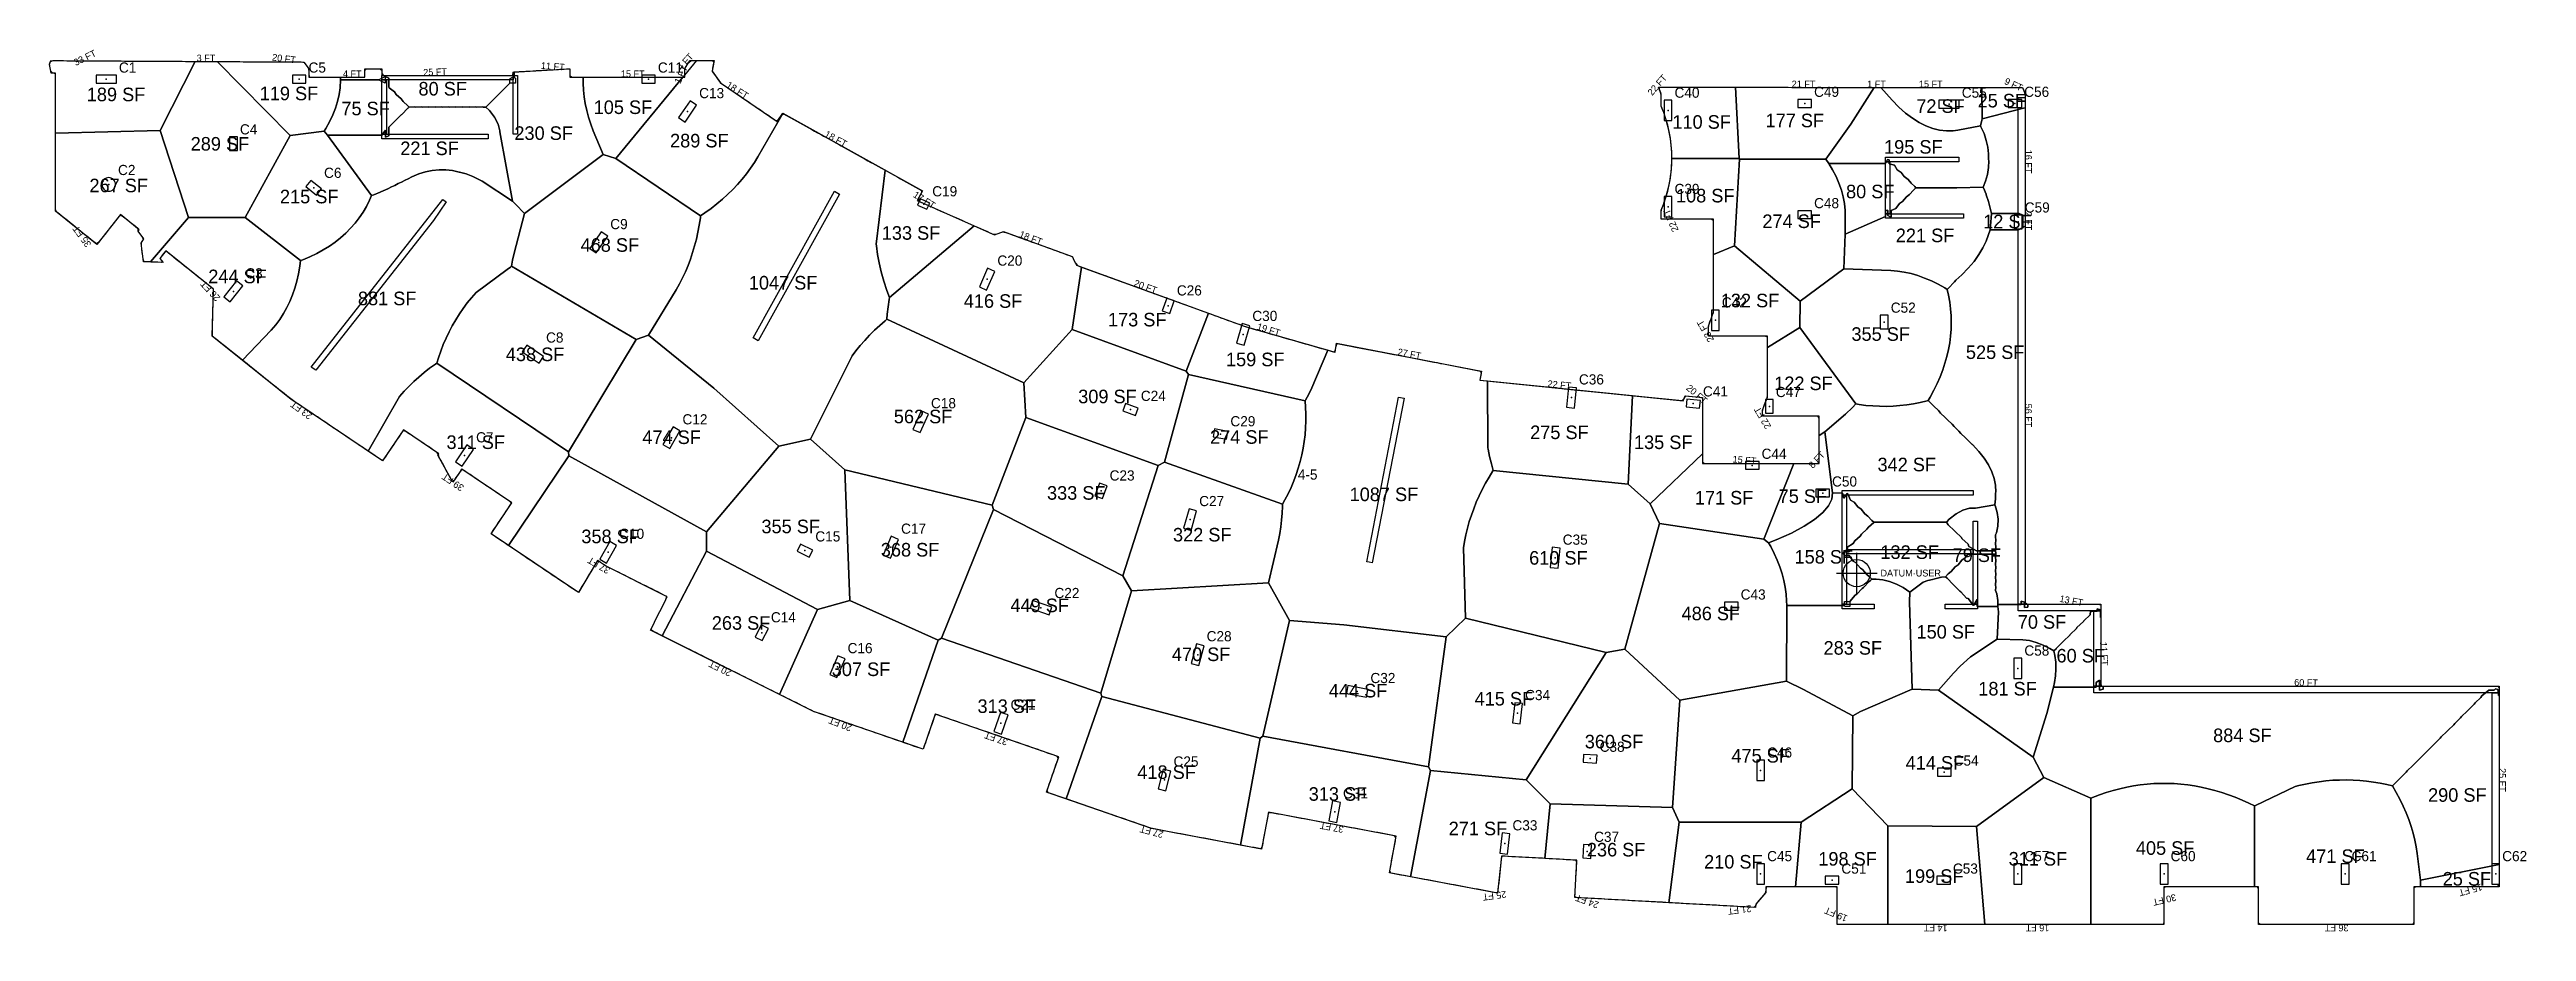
# Model space of a CAD drawing. Header units: metres. Extents: x 3272 to 9634, y 5311 to 56288.
# Drawn here: x 3282 to 7662, y 5311 to 6871 of the extents above; entities that cross this region are included whole.
import ezdxf
from ezdxf.enums import TextEntityAlignment as Align

# ---------------------------------------------------------------- set-up
doc = ezdxf.new("R2010")
doc.units = ezdxf.units.M
for name, color, linetype in [('BOUNDARY', 5, 'Continuous'), ('COL-LABEL', 2, 'Continuous'), ('COLS', 2, 'Continuous'), ('FLOOR NUMBER', 3, 'Continuous'), ('FLOOR_0_AREA_LABELS', 3, 'Continuous'), ('FLOOR_0_BOUNDARY', 5, 'Continuous'), ('FLOOR_0_COLUMNS', 7, 'Continuous'), ('FLOOR_0_DATUM', 4, 'Continuous'), ('FLOOR_0_FASCADE_COLUMNS', 30, 'Continuous'), ('FLOOR_0_FASCADE_WALLS', 4, 'Continuous'), ('FLOOR_0_LARGE_TRIBUTARY', 6, 'Continuous'), ('FLOOR_0_TRIBUTARY_COL_0', 2, 'Continuous'), ('FLOOR_0_TRIBUTARY_COL_1', 2, 'Continuous'), ('FLOOR_0_TRIBUTARY_COL_10', 2, 'Continuous'), ('FLOOR_0_TRIBUTARY_COL_11', 2, 'Continuous'), ('FLOOR_0_TRIBUTARY_COL_12', 2, 'Continuous'), ('FLOOR_0_TRIBUTARY_COL_13', 2, 'Continuous'), ('FLOOR_0_TRIBUTARY_COL_14', 2, 'Continuous'), ('FLOOR_0_TRIBUTARY_COL_15', 2, 'Continuous'), ('FLOOR_0_TRIBUTARY_COL_16', 2, 'Continuous'), ('FLOOR_0_TRIBUTARY_COL_17', 2, 'Continuous'), ('FLOOR_0_TRIBUTARY_COL_18', 2, 'Continuous'), ('FLOOR_0_TRIBUTARY_COL_19', 2, 'Continuous'), ('FLOOR_0_TRIBUTARY_COL_2', 2, 'Continuous'), ('FLOOR_0_TRIBUTARY_COL_20', 2, 'Continuous'), ('FLOOR_0_TRIBUTARY_COL_21', 2, 'Continuous'), ('FLOOR_0_TRIBUTARY_COL_22', 2, 'Continuous'), ('FLOOR_0_TRIBUTARY_COL_23', 2, 'Continuous'), ('FLOOR_0_TRIBUTARY_COL_24', 2, 'Continuous'), ('FLOOR_0_TRIBUTARY_COL_25', 2, 'Continuous'), ('FLOOR_0_TRIBUTARY_COL_26', 2, 'Continuous'), ('FLOOR_0_TRIBUTARY_COL_27', 2, 'Continuous'), ('FLOOR_0_TRIBUTARY_COL_28', 2, 'Continuous'), ('FLOOR_0_TRIBUTARY_COL_29', 2, 'Continuous'), ('FLOOR_0_TRIBUTARY_COL_3', 2, 'Continuous'), ('FLOOR_0_TRIBUTARY_COL_30', 2, 'Continuous'), ('FLOOR_0_TRIBUTARY_COL_31', 2, 'Continuous'), ('FLOOR_0_TRIBUTARY_COL_32', 2, 'Continuous'), ('FLOOR_0_TRIBUTARY_COL_33', 2, 'Continuous'), ('FLOOR_0_TRIBUTARY_COL_34', 2, 'Continuous'), ('FLOOR_0_TRIBUTARY_COL_35', 2, 'Continuous'), ('FLOOR_0_TRIBUTARY_COL_36', 2, 'Continuous'), ('FLOOR_0_TRIBUTARY_COL_37', 2, 'Continuous'), ('FLOOR_0_TRIBUTARY_COL_38', 2, 'Continuous'), ('FLOOR_0_TRIBUTARY_COL_39', 2, 'Continuous'), ('FLOOR_0_TRIBUTARY_COL_4', 2, 'Continuous'), ('FLOOR_0_TRIBUTARY_COL_40', 2, 'Continuous'), ('FLOOR_0_TRIBUTARY_COL_41', 2, 'Continuous'), ('FLOOR_0_TRIBUTARY_COL_42', 2, 'Continuous'), ('FLOOR_0_TRIBUTARY_COL_43', 2, 'Continuous'), ('FLOOR_0_TRIBUTARY_COL_44', 2, 'Continuous'), ('FLOOR_0_TRIBUTARY_COL_45', 2, 'Continuous'), ('FLOOR_0_TRIBUTARY_COL_46', 2, 'Continuous'), ('FLOOR_0_TRIBUTARY_COL_47', 2, 'Continuous'), ('FLOOR_0_TRIBUTARY_COL_48', 2, 'Continuous'), ('FLOOR_0_TRIBUTARY_COL_49', 2, 'Continuous'), ('FLOOR_0_TRIBUTARY_COL_5', 2, 'Continuous'), ('FLOOR_0_TRIBUTARY_COL_50', 2, 'Continuous'), ('FLOOR_0_TRIBUTARY_COL_51', 2, 'Continuous'), ('FLOOR_0_TRIBUTARY_COL_52', 2, 'Continuous'), ('FLOOR_0_TRIBUTARY_COL_53', 2, 'Continuous'), ('FLOOR_0_TRIBUTARY_COL_54', 2, 'Continuous'), ('FLOOR_0_TRIBUTARY_COL_55', 2, 'Continuous'), ('FLOOR_0_TRIBUTARY_COL_56', 2, 'Continuous'), ('FLOOR_0_TRIBUTARY_COL_57', 2, 'Continuous'), ('FLOOR_0_TRIBUTARY_COL_58', 2, 'Continuous'), ('FLOOR_0_TRIBUTARY_COL_59', 2, 'Continuous'), ('FLOOR_0_TRIBUTARY_COL_6', 2, 'Continuous'), ('FLOOR_0_TRIBUTARY_COL_60', 2, 'Continuous'), ('FLOOR_0_TRIBUTARY_COL_61', 2, 'Continuous'), ('FLOOR_0_TRIBUTARY_COL_7', 2, 'Continuous'), ('FLOOR_0_TRIBUTARY_COL_8', 2, 'Continuous'), ('FLOOR_0_TRIBUTARY_COL_9', 2, 'Continuous'), ('FLOOR_0_WALL_TRIBUTARY_0', 1, 'Continuous'), ('FLOOR_0_WALL_TRIBUTARY_1', 1, 'Continuous'), ('FLOOR_0_WALL_TRIBUTARY_10', 1, 'Continuous'), ('FLOOR_0_WALL_TRIBUTARY_11', 1, 'Continuous'), ('FLOOR_0_WALL_TRIBUTARY_12', 1, 'Continuous'), ('FLOOR_0_WALL_TRIBUTARY_13', 1, 'Continuous'), ('FLOOR_0_WALL_TRIBUTARY_14', 1, 'Continuous'), ('FLOOR_0_WALL_TRIBUTARY_15', 1, 'Continuous'), ('FLOOR_0_WALL_TRIBUTARY_16', 1, 'Continuous'), ('FLOOR_0_WALL_TRIBUTARY_17', 1, 'Continuous'), ('FLOOR_0_WALL_TRIBUTARY_18', 1, 'Continuous'), ('FLOOR_0_WALL_TRIBUTARY_19', 1, 'Continuous'), ('FLOOR_0_WALL_TRIBUTARY_2', 1, 'Continuous'), ('FLOOR_0_WALL_TRIBUTARY_20', 1, 'Continuous'), ('FLOOR_0_WALL_TRIBUTARY_3', 1, 'Continuous'), ('FLOOR_0_WALL_TRIBUTARY_4', 1, 'Continuous'), ('FLOOR_0_WALL_TRIBUTARY_5', 1, 'Continuous'), ('FLOOR_0_WALL_TRIBUTARY_6', 1, 'Continuous'), ('FLOOR_0_WALL_TRIBUTARY_7', 1, 'Continuous'), ('FLOOR_0_WALL_TRIBUTARY_8', 1, 'Continuous'), ('FLOOR_0_WALL_TRIBUTARY_9', 1, 'Continuous'), ('WALL', 4, 'Continuous')]:
    doc.layers.add(name, color=color, linetype=linetype)

msp = doc.modelspace()

# ---------------------------------------------------------------- texts
at = {"layer": 'COL-LABEL'}
for s, p in [('C1', (3404.4, 6830)), ('C5', (3739.7, 6830)), ('C11', (4357.5, 6830)), ('C13', (4430.5, 6784.8)), ('C40', (6155.4, 6785.6)), ('C49', (6402.2, 6787.1)), ('C55', (6663.4, 6785.6)), ('C56', (6773.8, 6787.1)), ('C4', (3618.4, 6720.7)), ('C2', (3402.8, 6648.8)), ('C6', (3767.2, 6643.8)), ('C19', (4842.7, 6611.1)), ('C39', (6155.4, 6615.3)), ('C9', (4273.3, 6553.1)), ('C48', (6402.2, 6590.2)), ('C59', (6774.8, 6582.5)), ('C3', (3627.9, 6466)), ('C20', (4957.9, 6488.6)), ('C26', (5275.3, 6435.8)), ('C30', (5408.8, 6390.7)), ('C42', (6239.1, 6414.6)), ('C52', (6537.8, 6405.3)), ('C8', (4159.8, 6352.5)), ('C24', (5211.6, 6249.3)), ('C36', (5986.4, 6278.4)), ('C41', (6205.7, 6257.2)), ('C47', (6334.6, 6256.1)), ('C12', (4401, 6207.8)), ('C18', (4840.5, 6236.4)), ('C29', (5370, 6204.4)), ('C7', (4036, 6176)), ('C44', (6309.4, 6146.9)), ('C23', (5156.4, 6108.5)), ('C50', (6434, 6097.9)), ('C27', (5314.8, 6063.2)), ('C10', (4289.1, 6005.3)), ('C15', (4636, 6000.7)), ('C17', (4787.6, 6014.4)), ('C35', (5957.7, 5995)), ('C22', (5058.8, 5900.6)), ('C43', (6272.4, 5898)), ('C14', (4557.4, 5857.7)), ('C28', (5328, 5824.2)), ('C16', (4693, 5803.1)), ('C58', (6774.1, 5798.8)), ('C32', (5617.6, 5750.2)), ('C34', (5891.2, 5720.1)), ('C21', (4981.2, 5703)), ('C25', (5269.4, 5602.6)), ('C38', (6023, 5628.7)), ('C46', (6319.2, 5618.4)), ('C54', (6649, 5604.2)), ('C31', (5569.1, 5546.3)), ('C33', (5868.8, 5489.7)), ('C37', (6013.2, 5469.4)), ('C45', (6319.2, 5435.2)), ('C57', (6774.1, 5435.2)), ('C60', (7032.7, 5435.2)), ('C61', (7352.7, 5435.2)), ('C62', (7619.1, 5435.2)), ('C51', (6450.5, 5413.2)), ('C53', (6647.7, 5413.2))]:
    msp.add_text(s, height=18, dxfattribs=at).set_placement(p)
at = {"layer": 'FLOOR NUMBER'}
msp.add_text('4-5', height=18, dxfattribs=at).set_placement((5489.2, 6110.1))
at = {"layer": 'FLOOR_0_AREA_LABELS'}
for s, p in [('189 SF', (3399.3, 6791.4)), ('119 SF', (3705.1, 6793.2)), ('80 SF', (3977, 6801.5)), ('25 SF', (6734.2, 6780.4)), ('75 SF', (3840.6, 6766.5)), ('105 SF', (4295.7, 6768.8)), ('110 SF', (6203.3, 6742.7)), ('177 SF', (6368.1, 6745.4)), ('72 SF', (6625.7, 6770.8)), ('289 SF', (3583, 6704.1)), ('221 SF', (3953.7, 6696.1)), ('230 SF', (4155.5, 6723)), ('289 SF', (4430.8, 6709.7)), ('195 SF', (6577.7, 6698.7)), ('267 SF', (3404, 6630.4)), ('215 SF', (3740.9, 6610.8)), ('108 SF', (6209.7, 6612.4)), ('80 SF', (6501.5, 6619.7)), ('274 SF', (6362.5, 6567.1)), ('12 SF', (6744, 6566.6)), ('468 SF', (4272.6, 6525.1)), ('133 SF', (4805.2, 6546.4)), ('221 SF', (6598.4, 6542.1)), ('244 SF', (3614.1, 6469.5)), ('881 SF', (3878.8, 6430.6)), ('1047 SF', (4579, 6458.4)), ('132 SF', (6288.9, 6426.9)), ('416 SF', (4950.2, 6426)), ('173 SF', (5205.2, 6393.1)), ('355 SF', (6520, 6367.6)), ('438 SF', (4140.3, 6331.7)), ('159 SF', (5413.9, 6322.7)), ('525 SF', (6722.4, 6335.5)), ('309 SF', (5152.6, 6257.2)), ('122 SF', (6383.4, 6280.4)), ('562 SF', (4826.5, 6221.8)), ('311 SF', (4035.4, 6176.3)), ('474 SF', (4381.8, 6185.1)), ('274 SF', (5385.7, 6185.5)), ('275 SF', (5951.8, 6193.8)), ('135 SF', (6135.4, 6176.2)), ('342 SF', (6566.1, 6136.8)), ('333 SF', (5097.4, 6086.6)), ('1087 SF', (5641.5, 6084.1)), ('171 SF', (6243.1, 6078.1)), ('75 SF', (6382.3, 6080.9)), ('358 SF', (4273.9, 6009.7)), ('355 SF', (4592.4, 6027.3)), ('322 SF', (5320.2, 6012.7)), ('368 SF', (4803.5, 5986.1)), ('610 SF', (5950, 5971.7)), ('158 SF', (6419.4, 5973.6)), ('132 SF', (6571.2, 5981.9)), ('79 SF', (6690, 5976.4)), ('449 SF', (5032.7, 5887.7)), ('486 SF', (6219.6, 5873.4)), ('70 SF', (6805.2, 5858.4)), ('263 SF', (4504.6, 5856.6)), ('150 SF', (6635.1, 5840.9)), ('307 SF', (4716.7, 5774.7)), ('470 SF', (5318.2, 5801.2)), ('283 SF', (6470.7, 5812.5)), ('60 SF', (6873.7, 5798.7)), ('444 SF', (5595.8, 5736.9)), ('181 SF', (6744.3, 5740.3)), ('313 SF', (4974.5, 5709.4)), ('415 SF', (5853.6, 5722.6)), ('360 SF', (6048.4, 5646.8)), ('884 SF', (7159.6, 5657.8)), ('475 SF', (6307.7, 5621.7)), ('414 SF', (6615.9, 5609.2)), ('418 SF', (5257.1, 5592.7)), ('313 SF', (5560.2, 5554.1)), ('290 SF', (7539.7, 5552.3)), ('271 SF', (5807.7, 5493.1)), ('236 SF', (6052.1, 5455.6)), ('210 SF', (6259.4, 5434.2)), ('198 SF', (6461.4, 5439.4)), ('311 SF', (6798, 5439.5)), ('405 SF', (7023, 5458.5)), ('471 SF', (7324.1, 5444.1)), ('199 SF', (6614.6, 5408.9)), ('25 SF', (7556.6, 5404.1))]:
    msp.add_text(s, height=24, dxfattribs=at).set_placement(p, align=Align.MIDDLE_CENTER)
at = {"layer": 'FLOOR_0_DATUM'}
msp.add_text('DATUM·USER', height=12, dxfattribs=at).set_placement((6519.6, 5938.8))
at = {"layer": 'FLOOR_0_FASCADE_COLUMNS'}
for s, rotation, p in [('33 FT', 26.4942, (3344.3, 6856.3)), ('3 FT', -0.3258, (3558.4, 6855.7)), ('20 FT', -7.2215, (3696.3, 6854.9)), ('1 FT', 64.5131, (4398.6, 6826.5)), ('4 FT', 47.2437, (4405.9, 6849.3)), ('18 FT', -32.3328, (4498.1, 6798.8)), ('22 FT', 49.1164, (6125, 6808.1)), ('21 FT', -0.0434, (6383.6, 6809.9)), ('15 FT', -0.0434, (6608.6, 6809.8)), ('9 FT', -24.579, (6755, 6809.1)), ('17 FT', -31.9816, (4828.7, 6604.8)), ('22 FT', 113.5268, (6149.1, 6568.4)), ('2 FT', -90, (6781.3, 6567.6)), ('35 FT', 126.1335, (3339, 6540.1)), ('18 FT', -21.0403, (5017.1, 6537.6)), ('26 FT', 132.8964, (3566.1, 6443.7)), ('20 FT', -19.9725, (5219.9, 6451.4)), ('19 FT', -17.2512, (5437.6, 6375.3)), ('23 FT', 120.2381, (6210, 6372.9)), ('22 FT', -5.7841, (5951.8, 6277.9)), ('20 FT', -40.2781, (6194.8, 6261.3)), ('22 FT', 120.4167, (6311.1, 6219.2)), ('15 FT', -5.0101, (6279.1, 6144.7)), ('8 FT', 46.8745, (6406.9, 6145.1)), ('39 FT', 146.0554, (3995, 6105.5)), ('37 FT', 149.5642, (4253, 5958.4)), ('20 FT', 153.475, (4467.6, 5776)), ('20 FT', 158.8392, (4680.1, 5677.5)), ('37 FT', 160.895, (4955.6, 5651.9)), ('27 FT', 165.2051, (5230.7, 5487.1)), ('37 FT', 169.4221, (5549.3, 5494.8)), ('15 FT', -164.6503, (7563, 5384.3)), ('25 FT', -172.2624, (5837.2, 5374.1)), ('24 FT', 160.2855, (6000.9, 5364)), ('21 FT', -172.8719, (6270.6, 5349)), ('19 FT', 157.4054, (6440.9, 5341)), ('30 FT', -166.8597, (7021.9, 5366.8)), ('14 FT', 180, (6617.3, 5317.1)), ('16 FT', 180, (6797.3, 5317.1)), ('36 FT', 180, (7326.4, 5317.1))]:
    msp.add_text(s, height=12, rotation=rotation, dxfattribs=at).set_placement(p, align=Align.MIDDLE_CENTER)
msp.add_text('15 FT', height=12, dxfattribs=at).set_placement((4313.1, 6827.9), align=Align.MIDDLE_CENTER)
at = {"layer": 'FLOOR_0_FASCADE_WALLS'}
msp.add_text('4 FT', height=12, dxfattribs=at).set_placement((3817.1, 6827.9), align=Align.MIDDLE_CENTER)
for s, rotation, p in [('25 FT', 2.0402, (3963.5, 6831.1)), ('11 FT', -4.658, (4171.7, 6841.1)), ('1 FT', -0.0434, (6512.6, 6809.8)), ('18 FT', -28.6797, (4672.2, 6712.8)), ('16 FT', -90, (6781.3, 6672.6)), ('27 FT', -10.9037, (5686.5, 6332.5)), ('23 FT', 144.1238, (3727, 6232.8)), ('56 FT', -89.7026, (6781.3, 6223.5)), ('13 FT', -11.1145, (6857.2, 5896)), ('11 FT', -86.8127, (6915.1, 5802.1)), ('60 FT', -1.3326, (7272.2, 5751.1)), ('25 FT', -90, (7619.6, 5578.9))]:
    msp.add_text(s, height=12, rotation=rotation, dxfattribs=at).set_placement(p, align=Align.MIDDLE_CENTER)

# ---------------------------------------------------------------- linework, layer by layer
at = {"layer": 'BOUNDARY'}
msp.add_lwpolyline([(3839, 6821.9), (3839, 6836.9), (3869.5, 6836.9), (3869.5, 6825.1), (4101.5, 6825.1), (4101.5, 6831.1), (4202, 6836.9), (4202, 6821.9), (4405, 6821.9), (4405, 6836.9), (4411.9, 6847.9), (4414.9, 6851.3), (4456.8, 6851.3), (4453.4, 6832.8), (4468.4, 6811.7), (4568.5, 6743.8), (4578.2, 6758.1), (4825.6, 6620.7), (4816.2, 6603.8), (4952.6, 6543.3), (4968.7, 6548.8), (5090.3, 6504.7), (5097.7, 6489.4), (5396.3, 6380.9), (5555, 6335.4), (5557.6, 6351.2), (5814.1, 6301.8), (5811.1, 6286.1), (6170.6, 6249.7), (6174.5, 6258.4), (6204.8, 6255.3), (6204.8, 6138.8), (6411.2, 6138.8), (6411.2, 6222.2), (6310.8, 6222.2), (6310.8, 6233.2), (6319.8, 6255.9), (6319.8, 6363.9), (6215.2, 6363.9), (6215.2, 6381.4), (6224.2, 6406.2), (6224.2, 6570.8), (6131.8, 6570.8), (6131.8, 6586.8, 0.205601), (6131.8, 6770.6), (6131.8, 6792.1), (6127.1, 6804.1), (6770.7, 6803.6), (6775.3, 6792.1), (6775.3, 5890.1), (6909.1, 5890.1), (6909.1, 5745.1), (7613.6, 5745.1), (7613.6, 5390.1), (7462.9, 5390.1), (7462.9, 5323.1), (7188, 5323.1), (7188, 5390.1), (7020.5, 5390.1), (7020.5, 5323.1), (6443.2, 5323.1), (6443.2, 5390.1), (6316.7, 5390.1), (6316.7, 5380.1), (6299, 5359.3), (6298.7, 5353.4), (5979.1, 5371), (5982.7, 5436.9), (5849.6, 5444.2), (5842.4, 5378.9), (5651.2, 5414.6), (5663.3, 5479.6), (5437.2, 5521.7), (5425.1, 5456.8), (5230.5, 5493.1), (5044.8, 5557.5), (5066.4, 5619.8), (4848.1, 5695.4), (4826.5, 5633.1), (4633, 5700.1), (4344.6, 5844), (4374.1, 5903.1), (4264.8, 5957.6), (4250.8, 5967.1), (4216.9, 5910.3), (4062.4, 6014.3), (4099.3, 6069.1), (4010.6, 6128.7), (3995, 6105.5), (3968.5, 6153.3), (3970.2, 6155.9), (3907.6, 6198.1), (3870.8, 6143.3), (3708.6, 6252.5), (3569.4, 6364.1), (3571.6, 6446.9), (3487.1, 6514.7), (3476.6, 6501.4), (3482.6, 6494.3), (3447.7, 6495.5), (3443.7, 6528.3), (3448.2, 6536), (3438.4, 6549.7), (3440.3, 6552.2), (3407.1, 6578.9), (3365.6, 6526.2), (3292.3, 6585), (3292.3, 6829.1), (3284.6, 6829.1), (3281.7, 6845.2), (3283.9, 6851.3), (3731.5, 6848.7), (3740, 6836.9), (3740, 6821.9)], format="xyb", close=True, dxfattribs=at)
at = {"layer": 'COLS'}
for points in [[(3363.9, 6825.5), (3363.9, 6811.5), (3399.9, 6811.5), (3399.9, 6825.5)], [(3735.2, 6811.5), (3735.2, 6825.5), (3711.2, 6825.5), (3711.2, 6811.5)], [(4353, 6811.5), (4353, 6825.5), (4329, 6825.5), (4329, 6811.5)], [(4394.2, 6750.5), (4405.8, 6742.6), (4426, 6772.4), (4414.4, 6780.3)], [(6150.9, 6781.1), (6136.9, 6781.1), (6136.9, 6745.1), (6150.9, 6745.1)], [(6397.7, 6768.6), (6397.7, 6782.6), (6373.7, 6782.6), (6373.7, 6768.6)], [(6658.9, 6767.1), (6658.9, 6781.1), (6622.9, 6781.1), (6622.9, 6767.1)], [(6769.3, 6768.6), (6769.3, 6782.6), (6745.3, 6782.6), (6745.3, 6768.6)], [(3599.9, 6692.2), (3613.9, 6692.2), (3613.9, 6716.2), (3599.9, 6716.2)], [(3398.3, 6632.3), (3398.1, 6634.6), (3397.4, 6636.9), (3396.3, 6638.9), (3394.8, 6640.8), (3393, 6642.2), (3390.9, 6643.4), (3388.7, 6644), (3386.3, 6644.3), (3384, 6644), (3381.7, 6643.4), (3379.7, 6642.2), (3377.8, 6640.8), (3376.4, 6638.9), (3375.2, 6636.9), (3374.6, 6634.6), (3374.3, 6632.3), (3374.6, 6629.9), (3375.2, 6627.7), (3376.4, 6625.6), (3377.8, 6623.8), (3379.7, 6622.3), (3381.7, 6621.2), (3384, 6620.5), (3386.3, 6620.3), (3388.7, 6620.5), (3390.9, 6621.2), (3393, 6622.3), (3394.8, 6623.8), (3396.3, 6625.6), (3397.4, 6627.7), (3398.1, 6629.9)], [(3754, 6613.4), (3762.7, 6624.4), (3743.8, 6639.3), (3735.2, 6628.3)], [(4821.8, 6606.6), (4816.9, 6595.6), (4833.4, 6588.3), (4838.2, 6599.3)], [(6150.9, 6610.8), (6136.9, 6610.8), (6136.9, 6574.8), (6150.9, 6574.8)], [(6397.7, 6571.7), (6397.7, 6585.7), (6373.7, 6585.7), (6373.7, 6571.7)], [(6770.3, 6578), (6756.3, 6578), (6756.3, 6554), (6770.3, 6554)], [(4237, 6518.8), (4248.6, 6511), (4268.8, 6540.8), (4257.2, 6548.6)], [(4926, 6451.2), (4938.7, 6445.5), (4953.4, 6478.4), (4940.6, 6484.1)], [(3590.2, 6433.2), (3601.2, 6424.6), (3623.4, 6452.9), (3612.4, 6461.5)], [(5270.8, 6426.5), (5257.7, 6431.3), (5249.5, 6408.7), (5262.6, 6403.9)], [(6234.6, 6410.1), (6220.6, 6410.1), (6220.6, 6374.1), (6234.6, 6374.1)], [(6533.3, 6400.8), (6519.3, 6400.8), (6519.3, 6376.8), (6533.3, 6376.8)], [(5380.9, 6351.6), (5394.3, 6347.8), (5404.3, 6382.4), (5390.8, 6386.2)], [(4147.5, 6316.3), (4155.3, 6327.9), (4125.5, 6348), (4117.6, 6336.4)], [(5964.4, 6238.1), (5978.3, 6236.7), (5981.9, 6272.5), (5968, 6273.9)], [(4808.6, 6199), (4821.4, 6193.3), (4836, 6226.2), (4823.2, 6231.9)], [(5184.6, 6244.8), (5179.8, 6231.7), (5202.4, 6223.5), (5207.1, 6236.6)], [(6199.8, 6236.3), (6201.2, 6250.3), (6177.3, 6252.7), (6175.9, 6238.8)], [(6316.1, 6227.6), (6330.1, 6227.6), (6330.1, 6251.6), (6316.1, 6251.6)], [(4366.5, 6172.1), (4378.7, 6165.1), (4396.5, 6196.4), (4384.4, 6203.3)], [(5362.9, 6181.6), (5365.5, 6195.4), (5341.9, 6199.9), (5339.3, 6186.1)], [(3999.8, 6141.6), (4011.4, 6133.8), (4031.5, 6163.6), (4019.9, 6171.5)], [(6304.9, 6128.4), (6304.9, 6142.4), (6280.9, 6142.4), (6280.9, 6128.4)], [(5151.9, 6099.2), (5138.7, 6104), (5130.5, 6081.5), (5143.7, 6076.7)], [(6429.5, 6079.4), (6429.5, 6093.4), (6405.5, 6093.4), (6405.5, 6079.4)], [(5286.9, 6024.1), (5300.4, 6020.2), (5310.3, 6054.8), (5296.9, 6058.7)], [(4756, 5976.8), (4768.8, 5971.3), (4783.1, 6004.3), (4770.3, 6009.9)], [(4254.6, 5969.5), (4266.8, 5962.6), (4284.6, 5993.8), (4272.4, 6000.8)], [(4625.2, 5973), (4631.5, 5985.5), (4610, 5996.2), (4603.7, 5983.7)], [(5935.7, 5954.7), (5949.6, 5953.3), (5953.2, 5989.1), (5939.3, 5990.5)], [(5049.7, 5871.1), (5054.3, 5884.3), (5020.3, 5896.1), (5015.7, 5882.9)], [(6267.9, 5879.5), (6267.9, 5893.5), (6243.9, 5893.5), (6243.9, 5879.5)], [(4552.9, 5846.9), (4540.4, 5853.2), (4529.7, 5831.7), (4542.2, 5825.5)], [(4661.4, 5765.6), (4674.2, 5760), (4688.5, 5793.1), (4675.6, 5798.6)], [(5300.8, 5784.9), (5314.3, 5781.3), (5323.5, 5816.1), (5310, 5819.7)], [(6755.6, 5758.3), (6769.6, 5758.3), (6769.6, 5794.3), (6755.6, 5794.3)], [(5610.5, 5725.3), (5613.1, 5739.1), (5577.7, 5745.7), (5575.1, 5731.9)], [(4951.7, 5664.5), (4964.9, 5659.9), (4976.7, 5693.9), (4963.5, 5698.5)], [(5868.8, 5679.8), (5882.7, 5678.3), (5886.7, 5714.1), (5872.8, 5715.6)], [(6017.7, 5608.9), (6018.5, 5622.9), (5994.5, 5624.2), (5993.7, 5610.2)], [(6300.7, 5577.9), (6314.7, 5577.9), (6314.7, 5613.9), (6300.7, 5613.9)], [(5242.1, 5563.3), (5255.6, 5559.8), (5264.9, 5594.6), (5251.3, 5598.1)], [(6644.5, 5585.7), (6644.5, 5599.7), (6620.5, 5599.7), (6620.5, 5585.7)], [(5544.2, 5506.4), (5558, 5503.8), (5564.6, 5539.2), (5550.8, 5541.8)], [(5846.4, 5449.4), (5860.3, 5447.9), (5864.3, 5483.7), (5850.4, 5485.2)], [(6008.7, 5464.1), (5994.7, 5464.9), (5993.4, 5441), (6007.4, 5440.2)], [(6300.7, 5394.7), (6314.7, 5394.7), (6314.7, 5430.7), (6300.7, 5430.7)], [(6446, 5394.7), (6446, 5408.7), (6422, 5408.7), (6422, 5394.7)], [(6643.2, 5394.7), (6643.2, 5408.7), (6619.2, 5408.7), (6619.2, 5394.7)], [(6755.6, 5394.7), (6769.6, 5394.7), (6769.6, 5430.7), (6755.6, 5430.7)], [(7014.2, 5394.7), (7028.2, 5394.7), (7028.2, 5430.7), (7014.2, 5430.7)], [(7334.2, 5394.7), (7348.2, 5394.7), (7348.2, 5430.7), (7334.2, 5430.7)], [(7600.6, 5394.7), (7614.6, 5394.7), (7614.6, 5430.7), (7600.6, 5430.7)]]:
    msp.add_lwpolyline(points, close=True, dxfattribs=at)
at = {"layer": 'FLOOR_0_BOUNDARY'}
msp.add_lwpolyline([(3839, 6821.9), (3839, 6836.9), (3869.5, 6836.9), (3869.5, 6825.1), (4101.5, 6825.1), (4101.5, 6831.1), (4202, 6836.9), (4202, 6821.9), (4405, 6821.9), (4405, 6836.9), (4411.9, 6847.9), (4414.9, 6851.3), (4456.8, 6851.3), (4453.4, 6832.8), (4468.4, 6811.7), (4568.5, 6743.8), (4578.2, 6758.1), (4825.6, 6620.7), (4816.2, 6603.8), (4952.6, 6543.3), (4968.7, 6548.8), (5090.3, 6504.7), (5097.7, 6489.4), (5396.3, 6380.9), (5555, 6335.4), (5557.6, 6351.2), (5814.1, 6301.8), (5811.1, 6286.1), (6170.6, 6249.7), (6174.5, 6258.4), (6204.8, 6255.3), (6204.8, 6138.8), (6411.2, 6138.8), (6411.2, 6222.2), (6310.8, 6222.2), (6310.8, 6233.2), (6319.8, 6255.9), (6319.8, 6363.9), (6215.2, 6363.9), (6215.2, 6381.4), (6224.2, 6406.2), (6224.2, 6570.8), (6131.8, 6570.8), (6131.8, 6586.8), (6136.2, 6597.7), (6140, 6608.9), (6143.2, 6620.3), (6145.9, 6631.8), (6148, 6643.4), (6149.5, 6655.1), (6150.4, 6666.9), (6150.7, 6678.7), (6150.4, 6690.5), (6149.5, 6702.3), (6148, 6714), (6145.9, 6725.6), (6143.2, 6737.1), (6140, 6748.5), (6136.2, 6759.7), (6131.8, 6770.6), (6131.8, 6792.1), (6127.1, 6804.1), (6770.7, 6803.6), (6775.3, 6792.1), (6775.3, 5890.1), (6909.1, 5890.1), (6909.1, 5745.1), (7613.6, 5745.1), (7613.6, 5390.1), (7462.9, 5390.1), (7462.9, 5323.1), (7188, 5323.1), (7188, 5390.1), (7020.5, 5390.1), (7020.5, 5323.1), (6443.2, 5323.1), (6443.2, 5390.1), (6316.7, 5390.1), (6316.7, 5380.1), (6299, 5359.3), (6298.7, 5353.4), (5979.1, 5371), (5982.7, 5436.9), (5849.6, 5444.2), (5842.4, 5378.9), (5651.2, 5414.6), (5663.3, 5479.6), (5437.2, 5521.7), (5425.1, 5456.8), (5230.5, 5493.1), (5044.8, 5557.5), (5066.4, 5619.8), (4848.1, 5695.4), (4826.5, 5633.1), (4633, 5700.1), (4344.6, 5844), (4374.1, 5903.1), (4264.8, 5957.6), (4250.8, 5967.1), (4216.9, 5910.3), (4062.4, 6014.3), (4099.3, 6069.1), (4010.6, 6128.7), (3995, 6105.5), (3968.5, 6153.3), (3970.2, 6155.9), (3907.6, 6198.1), (3870.8, 6143.3), (3708.6, 6252.5), (3569.4, 6364.1), (3571.6, 6446.9), (3487.1, 6514.7), (3476.6, 6501.4), (3482.6, 6494.3), (3447.7, 6495.5), (3443.7, 6528.3), (3448.2, 6536), (3438.4, 6549.7), (3440.3, 6552.2), (3407.1, 6578.9), (3365.6, 6526.2), (3292.3, 6585), (3292.3, 6829.1), (3284.6, 6829.1), (3281.7, 6845.2), (3283.9, 6851.3), (3731.5, 6848.7), (3740, 6836.9), (3740, 6821.9), (3839, 6821.9)], close=True, dxfattribs=at)
at = {"layer": 'FLOOR_0_COLUMNS'}
for p in [(3381.9, 6818.5), (3723.2, 6818.5), (4341, 6818.5), (4410.1, 6761.4), (6143.9, 6763.1), (6385.7, 6775.6), (6640.9, 6774.1), (6757.3, 6775.6), (3606.9, 6704.2), (3386.3, 6632.3), (3748.9, 6626.4), (4827.6, 6597.5), (6143.9, 6592.8), (6385.7, 6578.7), (4252.9, 6529.8), (6763.3, 6566), (3606.8, 6443), (4939.7, 6464.8), (5260.2, 6417.6), (5392.6, 6367), (6227.6, 6392.1), (6526.3, 6388.8), (4136.5, 6332.1), (5193.5, 6234.1), (5973.1, 6255.3), (6188.6, 6244.5), (6323.1, 6239.6), (4381.5, 6184.2), (4822.3, 6212.6), (5352.4, 6190.7), (4015.7, 6152.6), (6292.9, 6135.4), (5141.2, 6090.3), (6417.5, 6086.4), (5298.6, 6039.5), (4269.6, 5981.7), (4617.6, 5984.6), (4769.5, 5990.6), (5944.4, 5971.9), (5035, 5883.6), (6255.9, 5886.5), (4541.3, 5839.3), (5312.2, 5800.5), (4674.9, 5779.3), (6762.6, 5776.3), (5594.1, 5735.5), (5877.7, 5696.9), (4964.2, 5679.2), (6006.1, 5616.6), (5253.5, 5578.9), (6307.7, 5595.9), (6632.5, 5592.7), (5554.4, 5522.8), (5855.3, 5466.6), (6001, 5452.6), (6307.7, 5412.7), (6434, 5401.7), (6631.2, 5401.7), (6762.6, 5412.7), (7021.2, 5412.7), (7341.2, 5412.7), (7607.6, 5412.7)]:
    msp.add_point(p, dxfattribs=at)
at = {"layer": 'FLOOR_0_DATUM'}
for p, q in [((6477.6, 5908.8), (6477.6, 5980.8)), ((6441.6, 5944.8), (6513.6, 5944.8))]:
    msp.add_line(p, q, dxfattribs=at)
msp.add_circle((6477.6, 5944.8), 24, dxfattribs=at)
at = {"layer": 'FLOOR_0_FASCADE_COLUMNS'}
for points in [[(3292.3, 6726.1), (3292.3, 6732.1), (3292.3, 6738.1), (3292.3, 6744.1), (3292.3, 6750.1), (3292.3, 6756.1), (3292.3, 6762.1), (3292.3, 6768.1), (3292.3, 6774.1), (3292.3, 6780.1), (3292.3, 6786.1), (3292.3, 6792.1), (3292.3, 6798.1), (3292.3, 6804.1), (3292.3, 6810.1), (3292.3, 6816.1), (3292.3, 6822.1), (3292.3, 6828.1), (3287.3, 6829.1), (3284, 6832.4), (3282.9, 6838.3), (3281.9, 6844.2), (3283.4, 6849.9), (3288.4, 6851.3), (3294.4, 6851.2), (3300.4, 6851.2), (3306.4, 6851.2), (3312.4, 6851.1), (3318.4, 6851.1), (3324.4, 6851.1), (3330.4, 6851), (3336.4, 6851), (3342.4, 6850.9), (3348.4, 6850.9), (3354.4, 6850.9), (3360.4, 6850.8), (3366.4, 6850.8), (3372.4, 6850.8), (3378.4, 6850.7), (3384.4, 6850.7), (3390.4, 6850.7), (3396.4, 6850.6), (3402.4, 6850.6), (3408.4, 6850.6), (3414.4, 6850.5), (3420.4, 6850.5), (3426.4, 6850.5), (3432.4, 6850.4), (3438.4, 6850.4), (3444.4, 6850.4), (3450.4, 6850.3), (3456.4, 6850.3), (3462.4, 6850.3), (3468.4, 6850.2), (3474.4, 6850.2), (3480.4, 6850.2), (3486.4, 6850.1), (3492.4, 6850.1), (3498.4, 6850.1), (3504.4, 6850), (3510.4, 6850), (3516.4, 6850), (3522.4, 6849.9), (3528.4, 6849.9), (3534.4, 6849.9), (3540.4, 6849.8)], [(3540.4, 6849.8), (3546.4, 6849.8), (3552.4, 6849.8), (3558.4, 6849.7), (3564.4, 6849.7), (3570.4, 6849.7), (3576.4, 6849.6)], [(3576.4, 6849.6), (3582.4, 6849.6), (3588.4, 6849.6), (3594.4, 6849.5), (3600.4, 6849.5), (3606.4, 6849.4), (3612.4, 6849.4), (3618.4, 6849.4), (3624.4, 6849.3), (3630.4, 6849.3), (3636.4, 6849.3), (3642.4, 6849.2), (3648.4, 6849.2), (3654.4, 6849.2), (3660.4, 6849.1), (3666.4, 6849.1), (3672.4, 6849.1), (3678.4, 6849), (3684.4, 6849), (3690.4, 6849), (3696.4, 6848.9), (3702.4, 6848.9), (3708.4, 6848.9), (3714.4, 6848.8), (3720.4, 6848.8), (3726.4, 6848.8), (3732, 6848), (3735.5, 6843.2), (3739, 6838.3), (3740, 6832.6), (3740, 6826.6), (3741.3, 6821.9), (3747.3, 6821.9), (3753.3, 6821.9), (3759.3, 6821.9), (3765.3, 6821.9), (3771.3, 6821.9), (3777.3, 6821.9), (3783.3, 6821.9), (3789.3, 6821.9), (3795.3, 6821.9)], [(4405, 6825.9), (4405, 6831.9), (4405.6, 6837.8), (4408.8, 6842.9), (4412, 6847.9), (4416.4, 6851.3), (4422.4, 6851.3), (4428.4, 6851.3)], [(4428.4, 6851.3), (4434.4, 6851.3), (4440.4, 6851.3), (4446.4, 6851.3), (4452.4, 6851.3), (4456.6, 6849.7), (4455.4, 6843.8), (4454.3, 6837.9), (4453.8, 6832.2), (4457.3, 6827.3), (4460.8, 6822.4), (4464.3, 6817.5), (4467.8, 6812.6), (4472.5, 6809), (4477.4, 6805.6), (4482.4, 6802.3), (4487.3, 6798.9), (4492.3, 6795.5), (4497.3, 6792.2), (4502.2, 6788.8), (4507.2, 6785.4), (4512.2, 6782), (4517.1, 6778.7), (4522.1, 6775.3), (4527.1, 6771.9), (4532, 6768.6), (4537, 6765.2), (4542, 6761.8), (4546.9, 6758.5), (4551.9, 6755.1), (4556.9, 6751.7), (4561.8, 6748.4), (4566.8, 6745), (4570.7, 6747), (4574.1, 6752), (4577.5, 6757)], [(4223.1, 6821.9), (4229.1, 6821.9), (4235.1, 6821.9), (4241.1, 6821.9), (4247.1, 6821.9), (4253.1, 6821.9), (4259.1, 6821.9), (4265.1, 6821.9), (4271.1, 6821.9), (4277.1, 6821.9), (4283.1, 6821.9), (4289.1, 6821.9), (4295.1, 6821.9), (4301.1, 6821.9), (4307.1, 6821.9), (4313.1, 6821.9), (4319.1, 6821.9), (4325.1, 6821.9), (4331.1, 6821.9), (4337.1, 6821.9), (4343.1, 6821.9), (4349.1, 6821.9), (4355.1, 6821.9), (4361.1, 6821.9), (4367.1, 6821.9), (4373.1, 6821.9), (4379.1, 6821.9), (4385.1, 6821.9), (4391.1, 6821.9), (4397.1, 6821.9), (4403.1, 6821.9)], [(4403.1, 6821.9), (4405, 6825.9)], [(6150.6, 6677), (6150.6, 6683), (6150.4, 6689), (6150, 6695), (6149.6, 6701), (6148.9, 6707), (6148.1, 6712.9), (6147.1, 6718.8), (6146.1, 6724.7), (6144.8, 6730.6), (6143.4, 6736.4), (6141.8, 6742.2), (6140.1, 6748), (6138.2, 6753.7), (6136.3, 6759.3), (6134.1, 6764.9), (6131.8, 6770.5), (6131.8, 6776.5), (6131.8, 6782.5), (6131.8, 6788.5), (6130.9, 6794.3), (6128.8, 6799.9), (6128.6, 6804.1), (6134.6, 6804.1), (6140.6, 6804.1), (6146.6, 6804.1), (6152.6, 6804.1), (6158.6, 6804.1), (6164.6, 6804.1), (6170.6, 6804.1), (6176.6, 6804.1), (6182.6, 6804.1), (6188.6, 6804.1), (6194.6, 6804.1), (6200.6, 6804.1), (6206.6, 6804.1), (6212.6, 6804.1), (6218.6, 6804.1), (6224.6, 6804.1), (6230.6, 6804), (6236.6, 6804), (6242.6, 6804), (6248.6, 6804), (6254.6, 6804), (6260.6, 6804)], [(6260.6, 6804), (6266.6, 6804), (6272.6, 6804), (6278.6, 6804), (6284.6, 6804), (6290.6, 6804), (6296.6, 6804), (6302.6, 6804), (6308.6, 6804), (6314.6, 6804), (6320.6, 6804), (6326.6, 6804), (6332.6, 6804), (6338.6, 6804), (6344.6, 6804), (6350.6, 6804), (6356.6, 6804), (6362.6, 6803.9), (6368.6, 6803.9), (6374.6, 6803.9), (6380.6, 6803.9), (6386.6, 6803.9), (6392.6, 6803.9), (6398.6, 6803.9), (6404.6, 6803.9), (6410.6, 6803.9), (6416.6, 6803.9), (6422.6, 6803.9), (6428.6, 6803.9), (6434.6, 6803.9), (6440.6, 6803.9), (6446.6, 6803.9), (6452.6, 6803.9), (6458.6, 6803.9), (6464.6, 6803.9), (6470.6, 6803.9), (6476.6, 6803.9), (6482.6, 6803.9), (6488.6, 6803.9), (6494.6, 6803.8), (6500.6, 6803.8), (6506.6, 6803.8)], [(6518.6, 6803.8), (6524.6, 6803.8), (6530.6, 6803.8), (6536.6, 6803.8), (6542.6, 6803.8), (6548.6, 6803.8), (6554.6, 6803.8), (6560.6, 6803.8), (6566.6, 6803.8), (6572.6, 6803.8), (6578.6, 6803.8), (6584.6, 6803.8), (6590.6, 6803.8), (6596.6, 6803.8), (6602.6, 6803.8), (6608.6, 6803.8), (6614.6, 6803.8), (6620.6, 6803.8), (6626.6, 6803.7), (6632.6, 6803.7), (6638.6, 6803.7), (6644.6, 6803.7), (6650.6, 6803.7), (6656.6, 6803.7), (6662.6, 6803.7), (6668.6, 6803.7), (6674.6, 6803.7), (6680.6, 6803.7), (6686.6, 6803.7), (6692.6, 6803.7), (6698.6, 6803.7)], [(6698.6, 6803.7), (6704.6, 6803.7), (6710.6, 6803.7), (6716.6, 6803.7), (6722.6, 6803.7), (6728.6, 6803.7), (6734.6, 6803.7), (6740.6, 6803.7), (6746.6, 6803.7), (6752.6, 6803.7), (6758.6, 6803.6), (6764.6, 6803.6), (6770.6, 6803.6), (6772.9, 6798.2), (6775.1, 6792.6), (6775.3, 6786.6), (6775.3, 6780.6), (6775.3, 6774.6), (6775.3, 6768.6)], [(3461, 6495), (3455, 6495.3), (3449, 6495.5), (3447.2, 6500.2), (3446.4, 6506.1), (3445.7, 6512.1), (3444.9, 6518.1), (3444.2, 6524), (3444.5, 6529.7), (3447.6, 6534.9), (3445.4, 6539.9), (3441.9, 6544.8), (3438.5, 6549.6), (3438.2, 6553.9), (3433.5, 6557.7), (3428.8, 6561.4), (3424.2, 6565.2), (3419.5, 6568.9), (3414.8, 6572.7), (3410.1, 6576.4), (3405.8, 6577.2), (3402.1, 6572.5), (3398.3, 6567.8), (3394.6, 6563.1), (3390.9, 6558.4), (3387.2, 6553.7), (3383.5, 6548.9), (3379.8, 6544.2), (3376.1, 6539.5), (3372.4, 6534.8), (3368.6, 6530.1), (3364.7, 6526.9), (3360.1, 6530.7), (3355.4, 6534.4), (3350.7, 6538.2), (3346, 6541.9), (3341.3, 6545.7), (3336.7, 6549.4), (3332, 6553.2), (3327.3, 6557), (3322.6, 6560.7), (3317.9, 6564.5), (3313.3, 6568.2), (3308.6, 6572), (3303.9, 6575.7), (3299.2, 6579.5), (3294.5, 6583.2), (3292.3, 6588.1), (3292.3, 6594.1), (3292.3, 6600.1), (3292.3, 6606.1), (3292.3, 6612.1), (3292.3, 6618.1), (3292.3, 6624.1), (3292.3, 6630.1), (3292.3, 6636.1), (3292.3, 6642.1), (3292.3, 6648.1), (3292.3, 6654.1), (3292.3, 6660.1), (3292.3, 6666.1), (3292.3, 6672.1), (3292.3, 6678.1), (3292.3, 6684.1), (3292.3, 6690.1), (3292.3, 6696.1), (3292.3, 6702.1), (3292.3, 6708.1), (3292.3, 6714.1), (3292.3, 6720.1), (3292.3, 6726.1)], [(6224.2, 6508), (6224.2, 6514), (6224.2, 6520), (6224.2, 6526), (6224.2, 6532), (6224.2, 6538), (6224.2, 6544), (6224.2, 6550), (6224.2, 6556), (6224.2, 6562), (6224.2, 6568), (6221, 6570.8), (6215, 6570.8), (6209, 6570.8), (6203, 6570.8), (6197, 6570.8), (6191, 6570.8), (6185, 6570.8), (6179, 6570.8), (6173, 6570.8), (6167, 6570.8), (6161, 6570.8), (6155, 6570.8), (6149, 6570.8), (6143, 6570.8), (6137, 6570.8), (6131.8, 6571.6), (6131.8, 6577.6), (6131.8, 6583.6), (6132.8, 6589.4), (6135.1, 6595), (6137.1, 6600.6), (6139.1, 6606.3), (6140.9, 6612), (6142.5, 6617.8), (6144, 6623.6), (6145.4, 6629.4), (6146.5, 6635.3), (6147.6, 6641.2), (6148.5, 6647.1), (6149.2, 6653.1), (6149.8, 6659.1), (6150.2, 6665), (6150.5, 6671), (6150.6, 6677)], [(4760.6, 6656.8), (4765.9, 6653.9), (4771.1, 6650.9), (4776.3, 6648), (4781.6, 6645.1), (4786.8, 6642.2), (4792.1, 6639.3), (4797.3, 6636.4), (4802.6, 6633.5), (4807.8, 6630.5), (4813.1, 6627.6), (4818.3, 6624.7), (4823.5, 6621.8), (4823.8, 6617.5), (4820.9, 6612.2), (4818, 6607), (4818.4, 6602.9), (4823.9, 6600.4), (4829.4, 6598), (4834.9, 6595.5), (4840.4, 6593.1), (4845.8, 6590.7), (4851.3, 6588.2), (4856.8, 6585.8), (4862.3, 6583.4), (4867.8, 6580.9), (4873.3, 6578.5), (4878.7, 6576.1), (4884.2, 6573.6), (4889.7, 6571.2), (4895.2, 6568.8), (4900.7, 6566.3), (4906.2, 6563.9), (4911.6, 6561.5), (4917.1, 6559)], [(6775.3, 6576.6), (6775.3, 6570.6), (6775.3, 6564.6), (6775.3, 6558.6)], [(4917.1, 6559), (4922.6, 6556.6), (4928.1, 6554.2), (4933.6, 6551.7), (4939.1, 6549.3), (4944.6, 6546.8), (4950, 6544.4), (4955.6, 6544.3), (4961.3, 6546.3), (4967, 6548.2), (4972.6, 6547.4), (4978.3, 6545.4), (4983.9, 6543.3), (4989.5, 6541.3), (4995.2, 6539.2), (5000.8, 6537.2), (5006.5, 6535.1), (5012.1, 6533.1), (5017.7, 6531), (5023.4, 6529), (5029, 6526.9), (5034.7, 6524.9), (5040.3, 6522.8), (5045.9, 6520.8), (5051.6, 6518.7), (5057.2, 6516.7), (5062.9, 6514.6), (5068.5, 6512.6), (5074.1, 6510.5), (5079.8, 6508.5), (5085.4, 6506.4), (5090.6, 6503.9), (5093.3, 6498.5), (5095.9, 6493.1), (5099.5, 6488.8), (5105.1, 6486.7)], [(3621.6, 6322.2), (3616.9, 6326), (3612.2, 6329.8), (3607.5, 6333.5), (3602.8, 6337.3), (3598.2, 6341), (3593.5, 6344.8), (3588.8, 6348.5), (3584.1, 6352.3), (3579.4, 6356), (3574.8, 6359.8), (3570.1, 6363.5), (3569.6, 6369.2), (3569.7, 6375.2), (3569.9, 6381.2), (3570, 6387.2), (3570.2, 6393.2), (3570.4, 6399.2), (3570.5, 6405.2), (3570.7, 6411.2), (3570.8, 6417.2), (3571, 6423.2), (3571.2, 6429.2), (3571.3, 6435.2), (3571.5, 6441.2), (3571.4, 6447.1), (3566.7, 6450.8), (3562, 6454.6), (3557.4, 6458.3), (3552.7, 6462.1), (3548, 6465.8), (3543.3, 6469.6), (3538.6, 6473.4), (3534, 6477.1), (3529.3, 6480.9), (3524.6, 6484.6), (3519.9, 6488.4), (3515.2, 6492.1), (3510.5, 6495.9), (3505.9, 6499.6), (3501.2, 6503.4), (3496.5, 6507.1), (3491.8, 6510.9), (3487.1, 6514.6), (3483.4, 6510.1), (3479.7, 6505.3), (3477.2, 6500.7), (3481.1, 6496.1), (3479, 6494.4), (3473, 6494.6), (3467, 6494.8), (3461, 6495)], [(5105.1, 6486.7), (5110.7, 6484.7), (5116.4, 6482.6), (5122, 6480.6), (5127.6, 6478.5), (5133.3, 6476.5), (5138.9, 6474.4), (5144.6, 6472.4), (5150.2, 6470.3), (5155.8, 6468.3), (5161.5, 6466.2), (5167.1, 6464.2), (5172.8, 6462.1), (5178.4, 6460.1), (5184, 6458), (5189.7, 6456), (5195.3, 6453.9), (5201, 6451.9), (5206.6, 6449.8), (5212.2, 6447.8), (5217.9, 6445.7), (5223.5, 6443.7), (5229.2, 6441.6), (5234.8, 6439.6), (5240.4, 6437.5), (5246.1, 6435.5), (5251.7, 6433.4), (5257.3, 6431.4), (5263, 6429.3), (5268.6, 6427.3), (5274.3, 6425.2), (5279.9, 6423.2), (5285.5, 6421.1), (5291.2, 6419.1), (5296.8, 6417), (5302.5, 6415), (5308.1, 6412.9), (5313.7, 6410.9), (5319.4, 6408.8), (5325, 6406.8), (5330.7, 6404.7)], [(6319.8, 6344.1), (6319.8, 6350.1), (6319.8, 6356.1), (6319.8, 6362.1), (6315.5, 6363.9), (6309.5, 6363.9), (6303.5, 6363.9), (6297.5, 6363.9), (6291.5, 6363.9), (6285.5, 6363.9), (6279.5, 6363.9), (6273.5, 6363.9), (6267.5, 6363.9), (6261.5, 6363.9), (6255.5, 6363.9), (6249.5, 6363.9), (6243.5, 6363.9), (6237.5, 6363.9), (6231.5, 6363.9), (6225.5, 6363.9), (6219.5, 6363.9), (6215.2, 6365.6), (6215.2, 6371.6), (6215.2, 6377.6), (6216, 6383.5), (6218, 6389.1), (6220.1, 6394.8), (6222.1, 6400.4), (6224.2, 6406), (6224.2, 6412), (6224.2, 6418), (6224.2, 6424), (6224.2, 6430), (6224.2, 6436), (6224.2, 6442), (6224.2, 6448), (6224.2, 6454), (6224.2, 6460), (6224.2, 6466), (6224.2, 6472), (6224.2, 6478), (6224.2, 6484), (6224.2, 6490), (6224.2, 6496), (6224.2, 6502), (6224.2, 6508)], [(5330.7, 6404.7), (5336.3, 6402.7), (5341.9, 6400.6), (5347.6, 6398.6), (5353.2, 6396.5), (5358.9, 6394.5), (5364.5, 6392.4), (5370.1, 6390.4), (5375.8, 6388.3), (5381.4, 6386.3), (5387, 6384.3), (5392.7, 6382.2), (5398.4, 6380.3), (5404.1, 6378.6), (5409.9, 6377), (5415.7, 6375.3), (5421.4, 6373.7), (5427.2, 6372), (5433, 6370.4), (5438.7, 6368.7), (5444.5, 6367.1), (5450.3, 6365.4), (5456, 6363.8), (5461.8, 6362.1), (5467.6, 6360.4), (5473.4, 6358.8), (5479.1, 6357.1), (5484.9, 6355.5), (5490.7, 6353.8), (5496.4, 6352.2), (5502.2, 6350.5), (5508, 6348.9), (5513.7, 6347.2), (5519.5, 6345.6), (5525.3, 6343.9), (5531, 6342.3), (5536.8, 6340.6), (5542.6, 6338.9)], [(6411.2, 6188.3), (6411.2, 6194.3), (6411.2, 6200.3), (6411.2, 6206.3), (6411.2, 6212.3), (6411.2, 6218.3), (6409.1, 6222.2), (6403.1, 6222.2), (6397.1, 6222.2), (6391.1, 6222.2), (6385.1, 6222.2), (6379.1, 6222.2), (6373.1, 6222.2), (6367.1, 6222.2), (6361.1, 6222.2), (6355.1, 6222.2), (6349.1, 6222.2), (6343.1, 6222.2), (6337.1, 6222.2), (6331.1, 6222.2), (6325.1, 6222.2), (6319.1, 6222.2), (6313.1, 6222.2), (6310.8, 6225.9), (6310.8, 6231.9), (6312.5, 6237.5), (6314.7, 6243.1), (6316.9, 6248.7), (6319.1, 6254.3), (6319.8, 6260.1), (6319.8, 6266.1), (6319.8, 6272.1), (6319.8, 6278.1), (6319.8, 6284.1), (6319.8, 6290.1), (6319.8, 6296.1), (6319.8, 6302.1), (6319.8, 6308.1), (6319.8, 6314.1), (6319.8, 6320.1), (6319.8, 6326.1), (6319.8, 6332.1), (6319.8, 6338.1), (6319.8, 6344.1)], [(5822.9, 6284.9), (5828.8, 6284.3), (5834.8, 6283.7), (5840.8, 6283.1), (5846.7, 6282.5), (5852.7, 6281.9), (5858.7, 6281.3), (5864.7, 6280.7), (5870.6, 6280.1), (5876.6, 6279.5), (5882.6, 6278.9), (5888.5, 6278.3), (5894.5, 6277.7), (5900.5, 6277.1), (5906.4, 6276.5), (5912.4, 6275.9), (5918.4, 6275.3), (5924.3, 6274.7), (5930.3, 6274.1), (5936.3, 6273.5), (5942.3, 6272.9), (5948.2, 6272.2), (5954.2, 6271.6), (5960.2, 6271), (5966.1, 6270.4), (5972.1, 6269.8), (5978.1, 6269.2), (5984, 6268.6), (5990, 6268), (5996, 6267.4), (6002, 6266.8), (6007.9, 6266.2), (6013.9, 6265.6), (6019.9, 6265), (6025.8, 6264.4), (6031.8, 6263.8), (6037.8, 6263.2), (6043.7, 6262.6), (6049.7, 6262), (6055.7, 6261.4), (6061.6, 6260.8), (6067.6, 6260.2), (6073.6, 6259.5), (6079.6, 6258.9)], [(6079.6, 6258.9), (6085.5, 6258.3), (6091.5, 6257.7), (6097.5, 6257.1), (6103.4, 6256.5), (6109.4, 6255.9), (6115.4, 6255.3), (6121.3, 6254.7), (6127.3, 6254.1), (6133.3, 6253.5), (6139.2, 6252.9), (6145.2, 6252.3), (6151.2, 6251.7), (6157.2, 6251.1), (6163.1, 6250.5), (6169.1, 6249.9), (6172.4, 6253.8), (6175.5, 6258.3), (6181.5, 6257.7), (6187.4, 6257.1), (6193.4, 6256.5), (6199.4, 6255.9), (6204.8, 6254.8), (6204.8, 6248.8), (6204.8, 6242.8), (6204.8, 6236.8), (6204.8, 6230.8), (6204.8, 6224.8), (6204.8, 6218.8), (6204.8, 6212.8), (6204.8, 6206.8), (6204.8, 6200.8), (6204.8, 6194.8), (6204.8, 6188.8), (6204.8, 6182.8), (6204.8, 6176.8), (6204.8, 6170.8), (6204.8, 6164.8), (6204.8, 6158.8), (6204.8, 6152.8)], [(4092.9, 5993.8), (4088, 5997.1), (4083, 6000.5), (4078, 6003.8), (4073, 6007.2), (4068.1, 6010.5), (4063.1, 6013.9), (4065.3, 6018.6), (4068.6, 6023.6), (4072, 6028.6), (4075.3, 6033.5), (4078.7, 6038.5), (4082, 6043.5), (4085.4, 6048.5), (4088.7, 6053.5), (4092.1, 6058.4), (4095.4, 6063.4), (4098.8, 6068.4), (4095, 6072), (4090, 6075.3), (4085, 6078.7), (4080, 6082), (4075, 6085.4), (4070.1, 6088.7), (4065.1, 6092.1), (4060.1, 6095.4), (4055.1, 6098.8), (4050.2, 6102.1), (4045.2, 6105.5), (4040.2, 6108.8), (4035.2, 6112.2), (4030.2, 6115.5), (4025.3, 6118.9), (4020.3, 6122.2), (4015.3, 6125.6), (4010.4, 6128.5), (4007.1, 6123.5), (4003.7, 6118.5), (4000.4, 6113.6), (3997, 6108.6), (3993.8, 6107.5), (3990.9, 6112.8), (3988, 6118), (3985.1, 6123.3), (3982.2, 6128.5), (3979.3, 6133.8), (3976.4, 6139), (3973.5, 6144.3), (3970.6, 6149.5), (3969.4, 6154.7), (3966.5, 6158.4), (3961.5, 6161.8), (3956.5, 6165.1), (3951.6, 6168.5), (3946.6, 6171.8), (3941.6, 6175.2), (3936.6, 6178.5), (3931.6, 6181.9), (3926.7, 6185.2), (3921.7, 6188.6), (3916.7, 6191.9), (3911.7, 6195.3), (3907, 6197.2), (3903.7, 6192.2), (3900.3, 6187.2), (3897, 6182.2), (3893.6, 6177.3), (3890.3, 6172.3), (3886.9, 6167.3), (3883.6, 6162.3), (3880.2, 6157.4), (3876.9, 6152.4), (3873.5, 6147.4), (3869.9, 6143.9), (3864.9, 6147.2), (3859.9, 6150.6), (3855, 6153.9), (3850, 6157.3), (3845, 6160.6)], [(6364.8, 6138.8), (6370.8, 6138.8), (6376.8, 6138.8), (6382.8, 6138.8), (6388.8, 6138.8), (6394.8, 6138.8), (6400.8, 6138.8), (6406.8, 6138.8), (6411.2, 6140.3), (6411.2, 6146.3), (6411.2, 6152.3), (6411.2, 6158.3), (6411.2, 6164.3), (6411.2, 6170.3), (6411.2, 6176.3), (6411.2, 6182.3), (6411.2, 6188.3)], [(6204.8, 6152.8), (6204.8, 6146.8), (6204.8, 6140.8), (6208.8, 6138.8), (6214.8, 6138.8), (6220.8, 6138.8), (6226.8, 6138.8), (6232.8, 6138.8), (6238.8, 6138.8), (6244.8, 6138.8), (6250.8, 6138.8), (6256.8, 6138.8), (6262.8, 6138.8), (6268.8, 6138.8), (6274.8, 6138.8), (6280.8, 6138.8), (6286.8, 6138.8), (6292.8, 6138.8), (6298.8, 6138.8), (6304.8, 6138.8), (6310.8, 6138.8), (6316.8, 6138.8), (6322.8, 6138.8), (6328.8, 6138.8), (6334.8, 6138.8), (6340.8, 6138.8), (6346.8, 6138.8), (6352.8, 6138.8), (6358.8, 6138.8), (6364.8, 6138.8)], [(4365.6, 5833.6), (4360.2, 5836.3), (4354.8, 5838.9), (4349.5, 5841.6), (4344.9, 5844.6), (4347.6, 5850), (4350.3, 5855.3), (4353, 5860.7), (4355.6, 5866.1), (4358.3, 5871.4), (4361, 5876.8), (4363.7, 5882.2), (4366.4, 5887.5), (4369, 5892.9), (4371.7, 5898.3), (4373.6, 5903.4), (4368.2, 5906), (4362.8, 5908.7), (4357.5, 5911.4), (4352.1, 5914.1), (4346.7, 5916.8), (4341.3, 5919.4), (4336, 5922.1), (4330.6, 5924.8), (4325.2, 5927.5), (4319.9, 5930.2), (4314.5, 5932.8), (4309.1, 5935.5), (4303.8, 5938.2), (4298.4, 5940.9), (4293, 5943.5), (4287.7, 5946.2), (4282.3, 5948.9), (4276.9, 5951.6), (4271.6, 5954.3), (4266.2, 5956.9), (4261.1, 5960.1), (4256.1, 5963.5), (4251.2, 5966.8), (4247.9, 5962.3), (4244.9, 5957.2), (4241.8, 5952), (4238.7, 5946.9), (4235.6, 5941.7), (4232.6, 5936.5), (4229.5, 5931.4), (4226.4, 5926.2), (4223.3, 5921.1), (4220.3, 5915.9), (4217.2, 5910.8), (4212.4, 5913.4), (4207.4, 5916.7), (4202.4, 5920.1), (4197.5, 5923.4), (4192.5, 5926.8), (4187.5, 5930.1), (4182.5, 5933.5), (4177.6, 5936.8), (4172.6, 5940.2), (4167.6, 5943.5), (4162.6, 5946.9), (4157.6, 5950.2), (4152.7, 5953.6), (4147.7, 5956.9), (4142.7, 5960.3), (4137.7, 5963.6), (4132.8, 5967), (4127.8, 5970.3), (4122.8, 5973.7), (4117.8, 5977), (4112.9, 5980.4), (4107.9, 5983.7), (4102.9, 5987.1), (4097.9, 5990.4), (4092.9, 5993.8)], [(4574.9, 5729.1), (4569.6, 5731.8), (4564.2, 5734.4), (4558.8, 5737.1), (4553.5, 5739.8), (4548.1, 5742.5), (4542.7, 5745.2), (4537.3, 5747.8), (4532, 5750.5), (4526.6, 5753.2), (4521.2, 5755.9), (4515.9, 5758.6), (4510.5, 5761.2), (4505.1, 5763.9), (4499.8, 5766.6), (4494.4, 5769.3), (4489, 5772), (4483.7, 5774.6), (4478.3, 5777.3), (4472.9, 5780), (4467.6, 5782.7), (4462.2, 5785.4), (4456.8, 5788), (4451.5, 5790.7), (4446.1, 5793.4), (4440.7, 5796.1), (4435.3, 5798.8), (4430, 5801.4), (4424.6, 5804.1), (4419.2, 5806.8), (4413.9, 5809.5), (4408.5, 5812.2), (4403.1, 5814.8), (4397.8, 5817.5), (4392.4, 5820.2), (4387, 5822.9), (4381.7, 5825.5), (4376.3, 5828.2), (4370.9, 5830.9), (4365.6, 5833.6)], [(4792.8, 5644.8), (4787.1, 5646.7), (4781.4, 5648.7), (4775.8, 5650.6), (4770.1, 5652.6), (4764.4, 5654.6), (4758.8, 5656.5), (4753.1, 5658.5), (4747.4, 5660.5), (4741.8, 5662.4), (4736.1, 5664.4), (4730.4, 5666.4), (4724.7, 5668.3), (4719.1, 5670.3), (4713.4, 5672.2), (4707.7, 5674.2), (4702.1, 5676.2), (4696.4, 5678.1), (4690.7, 5680.1), (4685.1, 5682.1), (4679.4, 5684), (4673.7, 5686), (4668.1, 5688), (4662.4, 5689.9), (4656.7, 5691.9), (4651, 5693.9), (4645.4, 5695.8), (4639.7, 5697.8), (4634, 5699.7), (4628.6, 5702.3), (4623.2, 5705), (4617.9, 5707.6), (4612.5, 5710.3), (4607.1, 5713), (4601.8, 5715.7), (4596.4, 5718.4), (4591, 5721), (4585.7, 5723.7), (4580.3, 5726.4), (4574.9, 5729.1)], [(5081.9, 5544.6), (5076.3, 5546.6), (5070.6, 5548.5), (5064.9, 5550.5), (5059.2, 5552.5), (5053.6, 5554.4), (5047.9, 5556.4), (5045.7, 5560), (5047.7, 5565.7), (5049.6, 5571.4), (5051.6, 5577), (5053.5, 5582.7), (5055.5, 5588.4), (5057.5, 5594), (5059.4, 5599.7), (5061.4, 5605.4), (5063.4, 5611.1), (5065.3, 5616.7), (5063.8, 5620.7), (5058.2, 5622.7), (5052.5, 5624.6), (5046.8, 5626.6), (5041.2, 5628.6), (5035.5, 5630.5), (5029.8, 5632.5), (5024.2, 5634.5), (5018.5, 5636.4), (5012.8, 5638.4), (5007.1, 5640.4), (5001.5, 5642.3), (4995.8, 5644.3), (4990.1, 5646.2), (4984.5, 5648.2), (4978.8, 5650.2), (4973.1, 5652.1), (4967.5, 5654.1), (4961.8, 5656.1), (4956.1, 5658), (4950.5, 5660), (4944.8, 5662), (4939.1, 5663.9), (4933.4, 5665.9), (4927.8, 5667.8), (4922.1, 5669.8), (4916.4, 5671.8), (4910.8, 5673.7), (4905.1, 5675.7), (4899.4, 5677.7), (4893.8, 5679.6), (4888.1, 5681.6), (4882.4, 5683.6), (4876.7, 5685.5), (4871.1, 5687.5), (4865.4, 5689.4), (4859.7, 5691.4), (4854.1, 5693.4), (4848.4, 5695.3), (4846.3, 5690), (4844.3, 5684.3), (4842.3, 5678.7), (4840.4, 5673), (4838.4, 5667.3), (4836.5, 5661.7), (4834.5, 5656), (4832.5, 5650.3), (4830.6, 5644.7), (4828.6, 5639), (4826.6, 5633.3), (4821.1, 5634.9), (4815.5, 5636.9), (4809.8, 5638.9), (4804.1, 5640.8), (4798.5, 5642.8), (4792.8, 5644.8)], [(5388.5, 5463.6), (5382.6, 5464.7), (5376.7, 5465.8), (5370.8, 5466.9), (5364.9, 5468), (5359, 5469.1), (5353.1, 5470.2), (5347.2, 5471.3), (5341.3, 5472.4), (5335.5, 5473.5), (5329.6, 5474.6), (5323.7, 5475.7), (5317.8, 5476.8), (5311.9, 5477.9), (5306, 5479), (5300.1, 5480.1), (5294.2, 5481.2), (5288.3, 5482.3), (5282.4, 5483.4), (5276.5, 5484.5), (5270.6, 5485.6), (5264.7, 5486.8), (5258.8, 5487.9), (5252.9, 5489), (5247, 5490.1), (5241.1, 5491.2), (5235.2, 5492.3), (5229.3, 5493.5), (5223.7, 5495.5), (5218, 5497.5), (5212.3, 5499.4), (5206.7, 5501.4), (5201, 5503.4), (5195.3, 5505.3), (5189.6, 5507.3), (5184, 5509.3), (5178.3, 5511.2), (5172.6, 5513.2), (5167, 5515.1), (5161.3, 5517.1), (5155.6, 5519.1), (5150, 5521), (5144.3, 5523), (5138.6, 5525), (5133, 5526.9), (5127.3, 5528.9), (5121.6, 5530.9), (5115.9, 5532.8), (5110.3, 5534.8), (5104.6, 5536.7), (5098.9, 5538.7), (5093.3, 5540.7), (5087.6, 5542.6), (5081.9, 5544.6)], [(5689.1, 5407.5), (5683.2, 5408.6), (5677.3, 5409.7), (5671.4, 5410.8), (5665.5, 5411.9), (5659.6, 5413), (5653.7, 5414.1), (5651.8, 5417.9), (5652.9, 5423.8), (5654, 5429.7), (5655.1, 5435.6), (5656.2, 5441.5), (5657.3, 5447.4), (5658.4, 5453.3), (5659.5, 5459.2), (5660.6, 5465.1), (5661.7, 5471), (5662.8, 5476.9), (5660.1, 5480.2), (5654.2, 5481.3), (5648.3, 5482.4), (5642.4, 5483.5), (5636.5, 5484.6), (5630.6, 5485.7), (5624.7, 5486.8), (5618.8, 5487.9), (5612.9, 5489), (5607, 5490.1), (5601.1, 5491.2), (5595.2, 5492.3), (5589.3, 5493.4), (5583.4, 5494.5), (5577.5, 5495.6), (5571.6, 5496.7), (5565.7, 5497.8), (5559.8, 5498.9), (5553.9, 5500), (5548, 5501.1), (5542.2, 5502.2), (5536.3, 5503.3), (5530.4, 5504.4), (5524.5, 5505.5), (5518.6, 5506.6), (5512.7, 5507.7), (5506.8, 5508.8), (5500.9, 5509.9), (5495, 5511), (5489.1, 5512.1), (5483.2, 5513.2), (5477.3, 5514.3), (5471.4, 5515.4), (5465.5, 5516.5), (5459.6, 5517.6), (5453.7, 5518.7), (5447.8, 5519.8), (5441.9, 5520.9), (5437, 5520.5), (5435.9, 5514.6), (5434.8, 5508.7), (5433.7, 5502.8), (5432.6, 5496.9), (5431.5, 5491), (5430.4, 5485.1), (5429.3, 5479.2), (5428.2, 5473.3), (5427.1, 5467.4), (5426, 5461.5), (5423.9, 5457), (5418, 5458.1), (5412.1, 5459.2), (5406.2, 5460.3), (5400.3, 5461.4), (5394.4, 5462.5), (5388.5, 5463.6)], [(5927.8, 5439.9), (5921.8, 5440.3), (5915.8, 5440.6), (5909.8, 5440.9), (5903.8, 5441.2), (5897.8, 5441.6), (5891.9, 5441.9), (5885.9, 5442.2), (5879.9, 5442.6), (5873.9, 5442.9), (5867.9, 5443.2), (5861.9, 5443.6), (5855.9, 5443.9), (5849.9, 5444.2), (5849, 5438.6), (5848.3, 5432.6), (5847.7, 5426.7), (5847, 5420.7), (5846.3, 5414.7), (5845.7, 5408.8), (5845, 5402.8), (5844.4, 5396.8), (5843.7, 5390.9), (5843, 5384.9), (5842.4, 5379), (5836.6, 5380), (5830.7, 5381.1), (5824.8, 5382.2), (5818.9, 5383.3), (5813, 5384.4), (5807.1, 5385.5), (5801.2, 5386.6), (5795.3, 5387.7), (5789.4, 5388.8), (5783.5, 5389.9), (5777.6, 5391), (5771.7, 5392.1), (5765.8, 5393.2), (5759.9, 5394.3), (5754, 5395.4), (5748.1, 5396.5), (5742.2, 5397.6), (5736.3, 5398.7), (5730.4, 5399.8), (5724.5, 5400.9), (5718.6, 5402), (5712.7, 5403.1), (5706.8, 5404.2), (5700.9, 5405.3), (5695, 5406.4), (5689.1, 5407.5)], [(6145.8, 5361.8), (6139.8, 5362.1), (6133.9, 5362.5), (6127.9, 5362.8), (6121.9, 5363.1), (6115.9, 5363.4), (6109.9, 5363.8), (6103.9, 5364.1), (6097.9, 5364.4), (6091.9, 5364.8), (6085.9, 5365.1), (6079.9, 5365.4), (6073.9, 5365.8), (6068, 5366.1), (6062, 5366.4), (6056, 5366.8), (6050, 5367.1), (6044, 5367.4), (6038, 5367.7), (6032, 5368.1), (6026, 5368.4), (6020, 5368.7), (6014, 5369.1), (6008, 5369.4), (6002.1, 5369.7), (5996.1, 5370.1), (5990.1, 5370.4), (5984.1, 5370.7), (5979.1, 5372), (5979.5, 5378), (5979.8, 5384), (5980.1, 5390), (5980.5, 5396), (5980.8, 5401.9), (5981.1, 5407.9), (5981.5, 5413.9), (5981.8, 5419.9), (5982.1, 5425.9), (5982.4, 5431.9), (5981.7, 5436.9), (5975.7, 5437.3), (5969.7, 5437.6), (5963.7, 5437.9), (5957.8, 5438.3), (5951.8, 5438.6), (5945.8, 5438.9), (5939.8, 5439.3), (5933.8, 5439.6), (5927.8, 5439.9)], [(6372.3, 5390.1), (6366.3, 5390.1), (6360.3, 5390.1), (6354.3, 5390.1), (6348.3, 5390.1), (6342.3, 5390.1), (6336.3, 5390.1), (6330.3, 5390.1), (6324.3, 5390.1), (6318.3, 5390.1), (6316.7, 5385.8), (6316.5, 5379.8), (6312.6, 5375.3), (6308.7, 5370.7), (6304.8, 5366.2), (6300.9, 5361.6), (6298.8, 5356.3), (6295.6, 5353.5), (6289.6, 5353.9), (6283.6, 5354.2), (6277.6, 5354.5), (6271.6, 5354.8), (6265.7, 5355.2), (6259.7, 5355.5), (6253.7, 5355.8), (6247.7, 5356.2), (6241.7, 5356.5), (6235.7, 5356.8), (6229.7, 5357.2), (6223.7, 5357.5), (6217.7, 5357.8), (6211.7, 5358.2), (6205.7, 5358.5), (6199.8, 5358.8), (6193.8, 5359.1), (6187.8, 5359.5), (6181.8, 5359.8), (6175.8, 5360.1), (6169.8, 5360.5), (6163.8, 5360.8), (6157.8, 5361.1), (6151.8, 5361.5), (6145.8, 5361.8)], [(6533.3, 5323.1), (6527.3, 5323.1), (6521.3, 5323.1), (6515.3, 5323.1), (6509.3, 5323.1), (6503.3, 5323.1), (6497.3, 5323.1), (6491.3, 5323.1), (6485.3, 5323.1), (6479.3, 5323.1), (6473.3, 5323.1), (6467.3, 5323.1), (6461.3, 5323.1), (6455.3, 5323.1), (6449.3, 5323.1), (6443.3, 5323.1), (6443.2, 5329), (6443.2, 5335), (6443.2, 5341), (6443.2, 5347), (6443.2, 5353), (6443.2, 5359), (6443.2, 5365), (6443.2, 5371), (6443.2, 5377), (6443.2, 5383), (6443.2, 5389), (6438.3, 5390.1), (6432.3, 5390.1), (6426.3, 5390.1), (6420.3, 5390.1), (6414.3, 5390.1), (6408.3, 5390.1), (6402.3, 5390.1), (6396.3, 5390.1), (6390.3, 5390.1), (6384.3, 5390.1), (6378.3, 5390.1), (6372.3, 5390.1)], [(7180.3, 5390.1), (7174.3, 5390.1), (7168.3, 5390.1), (7162.3, 5390.1), (7156.3, 5390.1), (7150.3, 5390.1), (7144.3, 5390.1), (7138.3, 5390.1), (7132.3, 5390.1), (7126.3, 5390.1), (7120.3, 5390.1), (7114.3, 5390.1), (7108.3, 5390.1), (7102.3, 5390.1), (7096.3, 5390.1), (7090.3, 5390.1), (7084.3, 5390.1), (7078.3, 5390.1), (7072.3, 5390.1), (7066.3, 5390.1), (7060.3, 5390.1), (7054.3, 5390.1), (7048.3, 5390.1), (7042.3, 5390.1), (7036.3, 5390.1), (7030.3, 5390.1), (7024.3, 5390.1), (7020.5, 5387.9), (7020.5, 5381.9), (7020.5, 5375.9), (7020.5, 5369.9), (7020.5, 5363.9), (7020.5, 5357.9), (7020.5, 5351.9), (7020.5, 5345.9), (7020.5, 5339.9), (7020.5, 5333.9), (7020.5, 5327.9), (7019.3, 5323.1), (7013.3, 5323.1), (7007.3, 5323.1), (7001.3, 5323.1), (6995.3, 5323.1), (6989.3, 5323.1), (6983.3, 5323.1), (6977.3, 5323.1), (6971.3, 5323.1), (6965.3, 5323.1), (6959.3, 5323.1), (6953.3, 5323.1), (6947.3, 5323.1), (6941.3, 5323.1), (6935.3, 5323.1), (6929.3, 5323.1), (6923.3, 5323.1), (6917.3, 5323.1), (6911.3, 5323.1), (6905.3, 5323.1), (6899.3, 5323.1), (6893.3, 5323.1)], [(7472.3, 5390.1), (7466.3, 5390.1), (7462.9, 5387.5), (7462.9, 5381.5), (7462.9, 5375.5), (7462.9, 5369.5), (7462.9, 5363.5), (7462.9, 5357.5), (7462.9, 5351.5), (7462.9, 5345.5), (7462.9, 5339.5), (7462.9, 5333.5), (7462.9, 5327.5), (7461.3, 5323.1), (7455.3, 5323.1), (7449.3, 5323.1), (7443.3, 5323.1), (7437.3, 5323.1), (7431.3, 5323.1), (7425.3, 5323.1), (7419.3, 5323.1), (7413.3, 5323.1), (7407.3, 5323.1), (7401.3, 5323.1), (7395.3, 5323.1), (7389.3, 5323.1), (7383.3, 5323.1), (7377.3, 5323.1), (7371.3, 5323.1), (7365.3, 5323.1), (7359.3, 5323.1), (7353.3, 5323.1), (7347.3, 5323.1), (7341.3, 5323.1), (7335.3, 5323.1), (7329.3, 5323.1), (7323.3, 5323.1), (7317.3, 5323.1), (7311.3, 5323.1), (7305.3, 5323.1), (7299.3, 5323.1), (7293.3, 5323.1), (7287.3, 5323.1), (7281.3, 5323.1), (7275.3, 5323.1), (7269.3, 5323.1), (7263.3, 5323.1), (7257.3, 5323.1), (7251.3, 5323.1), (7245.3, 5323.1), (7239.3, 5323.1), (7233.3, 5323.1), (7227.3, 5323.1), (7221.3, 5323.1), (7215.3, 5323.1), (7209.3, 5323.1), (7203.3, 5323.1), (7197.3, 5323.1), (7191.3, 5323.1), (7188, 5325.8), (7188, 5331.8), (7188, 5337.8), (7188, 5343.8), (7188, 5349.8), (7188, 5355.8), (7188, 5361.8), (7188, 5367.8), (7188, 5373.8), (7188, 5379.8), (7188, 5385.8), (7186.3, 5390.1), (7180.3, 5390.1)], [(7613.6, 5428.9), (7613.6, 5422.9), (7613.6, 5416.9), (7613.6, 5410.9), (7613.6, 5404.9), (7613.6, 5398.9), (7613.6, 5392.9), (7610.3, 5390.1), (7604.3, 5390.1), (7598.3, 5390.1), (7592.3, 5390.1), (7586.3, 5390.1), (7580.3, 5390.1), (7574.3, 5390.1), (7568.3, 5390.1), (7562.3, 5390.1), (7556.3, 5390.1), (7550.3, 5390.1), (7544.3, 5390.1), (7538.3, 5390.1), (7532.3, 5390.1), (7526.3, 5390.1), (7520.3, 5390.1), (7514.3, 5390.1), (7508.3, 5390.1), (7502.3, 5390.1), (7496.3, 5390.1), (7490.3, 5390.1), (7484.3, 5390.1), (7478.3, 5390.1), (7472.3, 5390.1)], [(6701.3, 5323.1), (6695.3, 5323.1), (6689.3, 5323.1), (6683.3, 5323.1), (6677.3, 5323.1), (6671.3, 5323.1), (6665.3, 5323.1), (6659.3, 5323.1), (6653.3, 5323.1), (6647.3, 5323.1), (6641.3, 5323.1), (6635.3, 5323.1), (6629.3, 5323.1), (6623.3, 5323.1), (6617.3, 5323.1), (6611.3, 5323.1), (6605.3, 5323.1), (6599.3, 5323.1), (6593.3, 5323.1), (6587.3, 5323.1), (6581.3, 5323.1), (6575.3, 5323.1), (6569.3, 5323.1), (6563.3, 5323.1), (6557.3, 5323.1), (6551.3, 5323.1), (6545.3, 5323.1), (6539.3, 5323.1), (6533.3, 5323.1)], [(6893.3, 5323.1), (6887.3, 5323.1), (6881.3, 5323.1), (6875.3, 5323.1), (6869.3, 5323.1), (6863.3, 5323.1), (6857.3, 5323.1), (6851.3, 5323.1), (6845.3, 5323.1), (6839.3, 5323.1), (6833.3, 5323.1), (6827.3, 5323.1), (6821.3, 5323.1), (6815.3, 5323.1), (6809.3, 5323.1), (6803.3, 5323.1), (6797.3, 5323.1), (6791.3, 5323.1), (6785.3, 5323.1), (6779.3, 5323.1), (6773.3, 5323.1), (6767.3, 5323.1), (6761.3, 5323.1), (6755.3, 5323.1), (6749.3, 5323.1), (6743.3, 5323.1), (6737.3, 5323.1), (6731.3, 5323.1), (6725.3, 5323.1), (6719.3, 5323.1), (6713.3, 5323.1), (6707.3, 5323.1), (6701.3, 5323.1)]]:
    msp.add_lwpolyline(points, dxfattribs=at)
at = {"layer": 'FLOOR_0_FASCADE_WALLS'}
for points in [[(3839, 6821.9), (3839, 6827.9), (3839, 6833.9), (3842, 6836.9), (3848, 6836.9), (3854, 6836.9), (3860, 6836.9), (3866, 6836.9), (3869.5, 6834.4), (3869.5, 6828.4), (3872.2, 6825.1), (3878.2, 6825.1), (3884.2, 6825.1), (3890.2, 6825.1), (3896.2, 6825.1), (3902.2, 6825.1), (3908.2, 6825.1), (3914.2, 6825.1), (3920.2, 6825.1), (3926.2, 6825.1), (3932.2, 6825.1), (3938.2, 6825.1), (3944.2, 6825.1), (3950.2, 6825.1), (3956.2, 6825.1), (3962.2, 6825.1), (3968.2, 6825.1), (3974.2, 6825.1), (3980.2, 6825.1), (3986.2, 6825.1), (3992.2, 6825.1), (3998.2, 6825.1), (4004.2, 6825.1), (4010.2, 6825.1), (4016.2, 6825.1), (4022.2, 6825.1), (4028.2, 6825.1), (4034.2, 6825.1), (4040.2, 6825.1), (4046.2, 6825.1), (4052.2, 6825.1), (4058.2, 6825.1), (4064.2, 6825.1), (4070.2, 6825.1), (4076.2, 6825.1), (4082.2, 6825.1), (4088.2, 6825.1), (4094.2, 6825.1), (4100.2, 6825.1), (4101.5, 6829.9), (4106.2, 6831.4)], [(4106.2, 6831.4), (4112.2, 6831.7), (4118.2, 6832.1), (4124.2, 6832.4), (4130.2, 6832.8), (4136.2, 6833.1), (4142.2, 6833.5), (4148.1, 6833.8), (4154.1, 6834.1), (4160.1, 6834.5), (4166.1, 6834.8), (4172.1, 6835.2), (4178.1, 6835.5), (4184.1, 6835.9), (4190.1, 6836.2), (4196.1, 6836.5), (4202, 6836.8), (4202, 6830.8), (4202, 6824.8), (4205.1, 6821.9), (4211.1, 6821.9), (4217.1, 6821.9), (4223.1, 6821.9)], [(3795.3, 6821.9), (3801.3, 6821.9), (3807.3, 6821.9), (3813.3, 6821.9), (3819.3, 6821.9), (3825.3, 6821.9), (3831.3, 6821.9), (3837.3, 6821.9), (3839, 6821.9)], [(6506.6, 6803.8), (6512.6, 6803.8), (6518.6, 6803.8)], [(4577.5, 6757), (4582.3, 6755.8), (4587.5, 6752.9), (4592.8, 6750), (4598, 6747.1), (4603.3, 6744.2), (4608.5, 6741.3), (4613.7, 6738.3), (4619, 6735.4), (4624.2, 6732.5), (4629.5, 6729.6), (4634.7, 6726.7), (4640, 6723.8), (4645.2, 6720.9), (4650.5, 6717.9), (4655.7, 6715), (4660.9, 6712.1), (4666.2, 6709.2), (4671.4, 6706.3), (4676.7, 6703.4), (4681.9, 6700.5), (4687.2, 6697.6), (4692.4, 6694.6), (4697.7, 6691.7), (4702.9, 6688.8), (4708.2, 6685.9), (4713.4, 6683), (4718.6, 6680.1), (4723.9, 6677.2), (4729.1, 6674.2), (4734.4, 6671.3), (4739.6, 6668.4), (4744.9, 6665.5), (4750.1, 6662.6), (4755.4, 6659.7), (4760.6, 6656.8)], [(6775.3, 6768.6), (6775.3, 6762.6), (6775.3, 6756.6), (6775.3, 6750.6), (6775.3, 6744.6), (6775.3, 6738.6), (6775.3, 6732.6), (6775.3, 6726.6), (6775.3, 6720.6), (6775.3, 6714.6), (6775.3, 6708.6), (6775.3, 6702.6), (6775.3, 6696.6), (6775.3, 6690.6), (6775.3, 6684.6), (6775.3, 6678.6), (6775.3, 6672.6), (6775.3, 6666.6), (6775.3, 6660.6), (6775.3, 6654.6), (6775.3, 6648.6), (6775.3, 6642.6), (6775.3, 6636.6), (6775.3, 6630.6), (6775.3, 6624.6), (6775.3, 6618.6), (6775.3, 6612.6), (6775.3, 6606.6), (6775.3, 6600.6), (6775.3, 6594.6), (6775.3, 6588.6), (6775.3, 6582.6), (6775.3, 6576.6)], [(6775.3, 6558.6), (6775.3, 6552.6), (6775.3, 6546.6), (6775.3, 6540.6), (6775.3, 6534.6), (6775.3, 6528.6), (6775.3, 6522.6), (6775.3, 6516.6), (6775.3, 6510.6), (6775.3, 6504.6), (6775.3, 6498.6), (6775.3, 6492.6), (6775.3, 6486.6), (6775.3, 6480.6), (6775.3, 6474.6), (6775.3, 6468.6), (6775.3, 6462.6), (6775.3, 6456.6), (6775.3, 6450.6), (6775.3, 6444.6), (6775.3, 6438.6), (6775.3, 6432.6), (6775.3, 6426.6), (6775.3, 6420.6), (6775.3, 6414.6), (6775.3, 6408.6), (6775.3, 6402.6), (6775.3, 6396.6), (6775.3, 6390.6), (6775.3, 6384.6), (6775.3, 6378.6), (6775.3, 6372.6), (6775.3, 6366.6), (6775.3, 6360.6), (6775.3, 6354.6), (6775.3, 6348.6), (6775.3, 6342.6), (6775.3, 6336.6), (6775.3, 6330.6), (6775.3, 6324.6), (6775.3, 6318.6), (6775.3, 6312.6), (6775.3, 6306.6), (6775.3, 6300.6), (6775.3, 6294.6), (6775.3, 6288.6), (6775.3, 6282.6), (6775.3, 6276.6), (6775.3, 6270.6), (6775.3, 6264.6), (6775.3, 6258.6), (6775.3, 6252.6), (6775.3, 6246.6), (6775.3, 6240.6), (6775.3, 6234.6), (6775.3, 6228.6), (6775.3, 6222.6), (6775.3, 6216.6), (6775.3, 6210.6), (6775.3, 6204.6), (6775.3, 6198.6), (6775.3, 6192.6), (6775.3, 6186.6), (6775.3, 6180.6), (6775.3, 6174.6), (6775.3, 6168.6), (6775.3, 6162.6), (6775.3, 6156.6), (6775.3, 6150.6), (6775.3, 6144.6), (6775.3, 6138.6), (6775.3, 6132.6), (6775.3, 6126.6), (6775.3, 6120.6), (6775.3, 6114.6), (6775.3, 6108.6), (6775.3, 6102.6), (6775.3, 6096.6), (6775.3, 6090.6), (6775.3, 6084.6), (6775.3, 6078.6), (6775.3, 6072.6), (6775.3, 6066.6), (6775.3, 6060.6), (6775.3, 6054.6), (6775.3, 6048.6), (6775.3, 6042.6), (6775.3, 6036.6), (6775.3, 6030.6), (6775.3, 6024.6), (6775.3, 6018.6), (6775.3, 6012.6), (6775.3, 6006.6), (6775.3, 6000.6), (6775.3, 5994.6), (6775.3, 5988.6), (6775.3, 5982.6), (6775.3, 5976.6), (6775.3, 5970.6), (6775.3, 5964.6), (6775.3, 5958.6), (6775.3, 5952.6), (6775.3, 5946.6), (6775.3, 5940.6), (6775.3, 5934.6), (6775.3, 5928.6), (6775.3, 5922.6), (6775.3, 5916.6), (6775.3, 5910.6), (6775.3, 5904.6), (6775.3, 5898.6), (6775.3, 5892.6), (6778.8, 5890.1)], [(3845, 6160.6), (3840, 6164), (3835.1, 6167.3), (3830.1, 6170.7), (3825.1, 6174), (3820.1, 6177.4), (3815.2, 6180.7), (3810.2, 6184.1), (3805.2, 6187.4), (3800.2, 6190.8), (3795.2, 6194.1), (3790.3, 6197.5), (3785.3, 6200.8), (3780.3, 6204.2), (3775.3, 6207.5), (3770.4, 6210.9), (3765.4, 6214.2), (3760.4, 6217.6), (3755.4, 6220.9), (3750.4, 6224.3), (3745.5, 6227.6), (3740.5, 6231), (3735.5, 6234.3), (3730.5, 6237.7), (3725.6, 6241), (3720.6, 6244.4), (3715.6, 6247.7), (3710.6, 6251.1), (3705.8, 6254.7), (3701.1, 6258.4), (3696.5, 6262.2), (3691.8, 6265.9), (3687.1, 6269.7), (3682.4, 6273.5), (3677.7, 6277.2), (3673.1, 6281), (3668.4, 6284.7), (3663.7, 6288.5), (3659, 6292.2), (3654.3, 6296), (3649.7, 6299.7), (3645, 6303.5), (3640.3, 6307.2), (3635.6, 6311), (3630.9, 6314.7), (3626.2, 6318.5), (3621.6, 6322.2)], [(5542.6, 6338.9), (5548.3, 6337.3), (5554.1, 6335.6), (5555.8, 6340.4), (5556.8, 6346.3), (5558.6, 6351), (5564.5, 6349.9), (5570.4, 6348.7), (5576.3, 6347.6), (5582.2, 6346.5), (5588.1, 6345.3), (5594, 6344.2), (5599.9, 6343.1), (5605.7, 6341.9), (5611.6, 6340.8), (5617.5, 6339.7), (5623.4, 6338.5), (5629.3, 6337.4), (5635.2, 6336.3), (5641.1, 6335.1), (5647, 6334), (5652.9, 6332.9), (5658.8, 6331.7), (5664.7, 6330.6), (5670.6, 6329.5), (5676.4, 6328.3), (5682.3, 6327.2), (5688.2, 6326.1), (5694.1, 6324.9), (5700, 6323.8), (5705.9, 6322.6), (5711.8, 6321.5), (5717.7, 6320.4), (5723.6, 6319.2), (5729.5, 6318.1), (5735.4, 6317), (5741.3, 6315.8), (5747.1, 6314.7), (5753, 6313.6), (5758.9, 6312.4), (5764.8, 6311.3), (5770.7, 6310.2), (5776.6, 6309), (5782.5, 6307.9), (5788.4, 6306.8), (5794.3, 6305.6), (5800.2, 6304.5), (5806.1, 6303.4), (5812, 6302.2), (5813.3, 6298), (5812.2, 6292.2), (5811.1, 6286.3), (5816.9, 6285.5), (5822.9, 6284.9)], [(6778.8, 5890.1), (6784.8, 5890.1), (6790.8, 5890.1), (6796.8, 5890.1), (6802.8, 5890.1), (6808.8, 5890.1), (6814.8, 5890.1), (6820.8, 5890.1), (6826.8, 5890.1), (6832.8, 5890.1), (6838.8, 5890.1), (6844.8, 5890.1), (6850.8, 5890.1), (6856.8, 5890.1), (6862.8, 5890.1), (6868.8, 5890.1), (6874.8, 5890.1), (6880.8, 5890.1), (6886.8, 5890.1), (6892.8, 5890.1), (6898.8, 5890.1), (6904.8, 5890.1), (6909.1, 5888.5), (6909.1, 5882.5), (6909.1, 5876.5), (6909.1, 5870.5), (6909.1, 5864.5)], [(6909.1, 5864.5), (6909.1, 5858.5), (6909.1, 5852.5), (6909.1, 5846.5), (6909.1, 5840.5), (6909.1, 5834.5), (6909.1, 5828.5), (6909.1, 5822.5), (6909.1, 5816.5), (6909.1, 5810.5), (6909.1, 5804.5), (6909.1, 5798.5), (6909.1, 5792.5), (6909.1, 5786.5), (6909.1, 5780.5), (6909.1, 5774.5), (6909.1, 5768.5), (6909.1, 5762.5), (6909.1, 5756.5), (6909.1, 5750.5), (6909.8, 5745.1), (6915.8, 5745.1)], [(6915.8, 5745.1), (6921.8, 5745.1), (6927.8, 5745.1), (6933.8, 5745.1), (6939.8, 5745.1), (6945.8, 5745.1), (6951.8, 5745.1), (6957.8, 5745.1), (6963.8, 5745.1), (6969.8, 5745.1), (6975.8, 5745.1), (6981.8, 5745.1), (6987.8, 5745.1), (6993.8, 5745.1), (6999.8, 5745.1), (7005.8, 5745.1), (7011.8, 5745.1), (7017.8, 5745.1), (7023.8, 5745.1), (7029.8, 5745.1), (7035.8, 5745.1), (7041.8, 5745.1), (7047.8, 5745.1), (7053.8, 5745.1), (7059.8, 5745.1), (7065.8, 5745.1), (7071.8, 5745.1), (7077.8, 5745.1), (7083.8, 5745.1), (7089.8, 5745.1), (7095.8, 5745.1), (7101.8, 5745.1), (7107.8, 5745.1), (7113.8, 5745.1), (7119.8, 5745.1), (7125.8, 5745.1), (7131.8, 5745.1), (7137.8, 5745.1), (7143.8, 5745.1), (7149.8, 5745.1), (7155.8, 5745.1), (7161.8, 5745.1), (7167.8, 5745.1), (7173.8, 5745.1), (7179.8, 5745.1), (7185.8, 5745.1), (7191.8, 5745.1), (7197.8, 5745.1), (7203.8, 5745.1), (7209.8, 5745.1), (7215.8, 5745.1), (7221.8, 5745.1), (7227.8, 5745.1), (7233.8, 5745.1), (7239.8, 5745.1), (7245.8, 5745.1), (7251.8, 5745.1), (7257.8, 5745.1), (7263.8, 5745.1), (7269.8, 5745.1), (7275.8, 5745.1), (7281.8, 5745.1), (7287.8, 5745.1), (7293.8, 5745.1), (7299.8, 5745.1), (7305.8, 5745.1), (7311.8, 5745.1), (7317.8, 5745.1), (7323.8, 5745.1), (7329.8, 5745.1), (7335.8, 5745.1), (7341.8, 5745.1), (7347.8, 5745.1), (7353.8, 5745.1), (7359.8, 5745.1), (7365.8, 5745.1), (7371.8, 5745.1), (7377.8, 5745.1), (7383.8, 5745.1), (7389.8, 5745.1), (7395.8, 5745.1), (7401.8, 5745.1), (7407.8, 5745.1), (7413.8, 5745.1), (7419.8, 5745.1), (7425.8, 5745.1), (7431.8, 5745.1), (7437.8, 5745.1), (7443.8, 5745.1), (7449.8, 5745.1), (7455.8, 5745.1), (7461.8, 5745.1), (7467.8, 5745.1), (7473.8, 5745.1), (7479.8, 5745.1), (7485.8, 5745.1), (7491.8, 5745.1), (7497.8, 5745.1), (7503.8, 5745.1), (7509.8, 5745.1), (7515.8, 5745.1), (7521.8, 5745.1), (7527.8, 5745.1), (7533.8, 5745.1), (7539.8, 5745.1), (7545.8, 5745.1), (7551.8, 5745.1), (7557.8, 5745.1), (7563.8, 5745.1), (7569.8, 5745.1), (7575.8, 5745.1), (7581.8, 5745.1), (7587.8, 5745.1), (7593.8, 5745.1), (7599.8, 5745.1), (7605.8, 5745.1), (7611.8, 5745.1), (7613.6, 5740.9), (7613.6, 5734.9), (7613.6, 5728.9)], [(7613.6, 5728.9), (7613.6, 5722.9), (7613.6, 5716.9), (7613.6, 5710.9), (7613.6, 5704.9), (7613.6, 5698.9), (7613.6, 5692.9), (7613.6, 5686.9), (7613.6, 5680.9), (7613.6, 5674.9), (7613.6, 5668.9), (7613.6, 5662.9), (7613.6, 5656.9), (7613.6, 5650.9), (7613.6, 5644.9), (7613.6, 5638.9), (7613.6, 5632.9), (7613.6, 5626.9), (7613.6, 5620.9), (7613.6, 5614.9), (7613.6, 5608.9), (7613.6, 5602.9), (7613.6, 5596.9), (7613.6, 5590.9), (7613.6, 5584.9), (7613.6, 5578.9), (7613.6, 5572.9), (7613.6, 5566.9), (7613.6, 5560.9), (7613.6, 5554.9), (7613.6, 5548.9), (7613.6, 5542.9), (7613.6, 5536.9), (7613.6, 5530.9), (7613.6, 5524.9), (7613.6, 5518.9), (7613.6, 5512.9), (7613.6, 5506.9), (7613.6, 5500.9), (7613.6, 5494.9), (7613.6, 5488.9), (7613.6, 5482.9), (7613.6, 5476.9), (7613.6, 5470.9), (7613.6, 5464.9), (7613.6, 5458.9), (7613.6, 5452.9), (7613.6, 5446.9), (7613.6, 5440.9), (7613.6, 5434.9), (7613.6, 5428.9)]]:
    msp.add_lwpolyline(points, dxfattribs=at)
at = {"layer": 'FLOOR_0_LARGE_TRIBUTARY'}
for points in [[(3477.2, 6727.6), (3292.3, 6723.2), (3292.3, 6829.1), (3284.6, 6829.1), (3281.7, 6845.2), (3283.9, 6851.3), (3539.3, 6849.8), (3477.2, 6727.6)], [(3627.6, 6573.6), (3527.5, 6573.7), (3477.2, 6727.6), (3539.3, 6849.8), (3578.3, 6849.6), (3707.1, 6718.5), (3627.6, 6573.6)], [(3796.5, 6817.1), (3795.7, 6803.1), (3793.9, 6791.1), (3791.2, 6779.1), (3787.4, 6767.1), (3782.7, 6755.1), (3777, 6743.1), (3770.4, 6731.1), (3767.5, 6726.7), (3707.1, 6718.5), (3578.3, 6849.6), (3731.5, 6848.7), (3740, 6836.9), (3740, 6821.9), (3796.3, 6821.9), (3796.5, 6817.1)], [(4012.5, 6769.1), (4011.5, 6769.2), (4000.5, 6769.1), (3999.5, 6769.2), (3988.5, 6769.1), (3987.5, 6769.2), (3976.5, 6769.1), (3975.5, 6769.2), (3964.5, 6769.1), (3963.5, 6769.2), (3952.5, 6769.1), (3951.5, 6769.2), (3940.5, 6769.1), (3939.5, 6769.2), (3928.5, 6769.1), (3927.5, 6769.2), (3917.5, 6769.1), (3915.5, 6771.5), (3907.1, 6779.1), (3903.5, 6783.6), (3894.9, 6791.1), (3891.5, 6795.9), (3882.5, 6803.1), (3881.5, 6805.1), (3881.5, 6820.1), (3875.5, 6823.1), (3875.5, 6811.1), (3863.5, 6817.1), (3796.5, 6817.1), (3796.3, 6821.9), (3839, 6821.9), (3839, 6836.9), (3869.5, 6836.9), (3869.5, 6825.1), (3875.5, 6825.1), (3887.5, 6825.1), (3899.5, 6825.1), (3911.5, 6825.1), (3923.5, 6825.1), (3935.5, 6825.1), (3947.5, 6825.1), (3959.5, 6825.1), (3971.5, 6825.1), (3983.5, 6825.1), (3995.5, 6825.1), (4007.5, 6825.1), (4019.5, 6825.1), (4031.5, 6825.1), (4043.5, 6825.1), (4055.5, 6825.1), (4067.5, 6825.1), (4079.5, 6825.1), (4091.5, 6825.1), (4099.5, 6825.1), (4101.5, 6825.1), (4101.5, 6831.1), (4103.5, 6831.2), (4103.5, 6821.1), (4105.5, 6820.1), (4105.5, 6811.1), (4105.5, 6811.1), (4095.5, 6811.1), (4083.5, 6799.1), (4071.5, 6787.1), (4059.5, 6775.1), (4053.5, 6769.1), (4048.5, 6769.1), (4047.5, 6769.2), (4036.5, 6769.1), (4035.5, 6769.2), (4024.5, 6769.1), (4023.5, 6769.2), (4012.5, 6769.1)], [(4068.8, 6751.1), (4059.6, 6763.1), (4053.5, 6769.1), (4059.5, 6775.1), (4071.5, 6787.1), (4083.5, 6799.1), (4095.5, 6811.1), (4095.5, 6819.1), (4099.5, 6821.1), (4103.5, 6821.1), (4103.5, 6831.2), (4130.9, 6832.8), (4202, 6836.9), (4202, 6821.9), (4225.2, 6821.9), (4225.3, 6811.1), (4226, 6799.1), (4227.3, 6787.1), (4229.2, 6775.1), (4231.8, 6763.1), (4235, 6751.1), (4238.8, 6739.1), (4243.2, 6727.1), (4260.9, 6685.2), (4121.5, 6580.8), (4105.5, 6597.6), (4100.3, 6602.8), (4078, 6725.4), (4078, 6727.1), (4074.9, 6739.1), (4068.8, 6751.1)], [(4283.3, 6678.3), (4401.9, 6821.9), (4405, 6821.9), (4405, 6825.6), (4426.2, 6851.3), (4456.8, 6851.3), (4453.4, 6832.8), (4468.4, 6811.7), (4568.5, 6743.8), (4578.2, 6758.1), (4578.6, 6757.9), (4534.5, 6681), (4528.1, 6670.8), (4521.3, 6660.8), (4514.1, 6651.1), (4506.4, 6641.7), (4498.3, 6632.4), (4489.8, 6623.4), (4480.9, 6614.7), (4471.5, 6606.2), (4461.7, 6597.9), (4451.5, 6589.8), (4440.8, 6582), (4433.1, 6576.7), (4283.3, 6678.3)], [(3782.7, 6755.1), (3787.4, 6767.1), (3791.2, 6779.1), (3793.9, 6791.1), (3795.7, 6803.1), (3796.5, 6817.1), (3863.5, 6817.1), (3875.5, 6823.1), (3875.5, 6823.1), (3881.5, 6820.1), (3881.5, 6805.1), (3882.5, 6803.1), (3891.5, 6795.9), (3894.9, 6791.1), (3903.5, 6783.6), (3907.1, 6779.1), (3915.5, 6771.5), (3917.5, 6769.1), (3916.5, 6768), (3915.4, 6767.1), (3904.5, 6756), (3903.3, 6755.1), (3892.5, 6743.9), (3891.2, 6743.1), (3882, 6733.4), (3882, 6718.3), (3876, 6716), (3876, 6728.1), (3869.2, 6719.6), (3773.3, 6719.6), (3767.5, 6726.7), (3770.4, 6731.1), (3777, 6743.1), (3782.7, 6755.1)], [(4283.3, 6678.3), (4260.9, 6685.2), (4243.2, 6727.1), (4238.8, 6739.1), (4235, 6751.1), (4231.8, 6763.1), (4229.2, 6775.1), (4227.3, 6787.1), (4226, 6799.1), (4225.3, 6811.1), (4225.2, 6821.9), (4401.9, 6821.9), (4283.3, 6678.3)], [(6269.5, 6677.9), (6150.7, 6677.9), (6150.7, 6678.7), (6150.4, 6690.5), (6149.5, 6702.3), (6148, 6714), (6145.9, 6725.6), (6143.2, 6737.1), (6140, 6748.5), (6136.2, 6759.7), (6131.8, 6770.6), (6131.8, 6792.1), (6127.1, 6804.1), (6263, 6804), (6269.5, 6677.9)], [(6466.9, 6738.8), (6423, 6677.2), (6270.1, 6677.2), (6269.5, 6677.9), (6263, 6804), (6508.6, 6803.8), (6466.9, 6738.8)], [(6561.5, 6646.3), (6556.3, 6653.1), (6548.9, 6658.3), (6544.3, 6666.4), (6535.2, 6668.8), (6535.2, 6675.8), (6531.8, 6676.6), (6528.3, 6669.2), (6428.3, 6669.2), (6423, 6677.2), (6466.9, 6738.8), (6508.6, 6803.8), (6520.2, 6803.8), (6540.1, 6781.2), (6552.1, 6769.1), (6564.1, 6758.5), (6576.1, 6749.4), (6588.1, 6741.9), (6600.1, 6735.9), (6612.1, 6731.4), (6624.1, 6728.5), (6636.1, 6727.1), (6648.1, 6727.3), (6656.2, 6728.4), (6696.2, 6735.8), (6697.2, 6734.1), (6702.7, 6722.1), (6706.7, 6710.1), (6709.5, 6698.1), (6710.8, 6686.1), (6710.8, 6676.3), (6711, 6674.1), (6710.5, 6662.1), (6708.6, 6650.1), (6705.4, 6638.1), (6701.3, 6627.4), (6654.7, 6626.2), (6652.3, 6626.4), (6642.7, 6626.2), (6640.3, 6626.4), (6630.7, 6626.2), (6628.3, 6626.4), (6618.7, 6626.2), (6616.3, 6626.4), (6606.7, 6626.2), (6604.3, 6626.4), (6594.7, 6626.2), (6592.3, 6626.4), (6582.7, 6626.2), (6582.4, 6626.2), (6580.3, 6628.6), (6573.7, 6634.3), (6568.3, 6640.7), (6561.5, 6646.3)], [(6699.4, 6748.3), (6699, 6746.1), (6696.2, 6735.8), (6656.2, 6728.4), (6648.1, 6727.3), (6636.1, 6727.1), (6624.1, 6728.5), (6612.1, 6731.4), (6600.1, 6735.9), (6588.1, 6741.9), (6576.1, 6749.4), (6564.1, 6758.5), (6552.1, 6769.1), (6540.1, 6781.2), (6520.2, 6803.8), (6698.7, 6803.7), (6699.4, 6748.3)], [(3882, 6733.4), (3891.2, 6743.1), (3892.5, 6743.9), (3903.3, 6755.1), (3904.5, 6756), (3915.4, 6767.1), (3916.5, 6768), (3917.5, 6769.1), (3927.5, 6769.2), (3928.5, 6769.1), (3939.5, 6769.2), (3940.5, 6769.1), (3951.5, 6769.2), (3952.5, 6769.1), (3963.5, 6769.2), (3964.5, 6769.1), (3975.5, 6769.2), (3976.5, 6769.1), (3987.5, 6769.2), (3988.5, 6769.1), (3999.5, 6769.2), (4000.5, 6769.1), (4011.5, 6769.2), (4012.5, 6769.1), (4023.5, 6769.2), (4024.5, 6769.1), (4035.5, 6769.2), (4036.5, 6769.1), (4047.5, 6769.2), (4048.5, 6769.1), (4053.5, 6769.1), (4059.6, 6763.1), (4068.8, 6751.1), (4074.9, 6739.1), (4078, 6727.1), (4078, 6725.4), (4100.3, 6602.8), (4047, 6638.3), (4030.5, 6646.2), (4018.5, 6650.7), (4006.5, 6653.9), (4006.2, 6654), (3994.5, 6656.7), (3982.5, 6658.1), (3970.5, 6658.2), (3958.5, 6657), (3946.5, 6654.5), (3934.5, 6650.7), (3922.5, 6645.6), (3916.2, 6642.2), (3910.5, 6639.7), (3904.2, 6636.4), (3898.5, 6633.9), (3892.2, 6630.5), (3886.5, 6628.1), (3880.2, 6624.7), (3867.7, 6619.2), (3866.4, 6618.7), (3855.2, 6613.8), (3851.3, 6612.4), (3773.3, 6719.6), (3869.2, 6719.6), (3876, 6728.1), (3876, 6716), (3882, 6718.3), (3882, 6733.4)], [(4456.5, 6271.6), (4341, 6365.9), (4389.7, 6445.7), (4395.6, 6456.2), (4401, 6466.9), (4406.1, 6477.8), (4410.8, 6488.9), (4415.1, 6500.2), (4419, 6511.8), (4422.5, 6523.6), (4425.6, 6535.6), (4428.3, 6547.8), (4430.7, 6560.2), (4432.6, 6572.9), (4433.1, 6576.7), (4440.8, 6582), (4451.5, 6589.8), (4461.7, 6597.9), (4471.5, 6606.2), (4480.9, 6614.7), (4489.8, 6623.4), (4498.3, 6632.4), (4506.4, 6641.7), (4514.1, 6651.1), (4521.3, 6660.8), (4528.1, 6670.8), (4534.5, 6681), (4578.6, 6757.9), (4623.8, 6732.8), (4713.7, 6682.8), (4759.3, 6657.5), (4743.7, 6526.7), (4744, 6523.4), (4746, 6508.6), (4748.9, 6493.3), (4752.6, 6477.5), (4757.2, 6461.2), (4762.6, 6444.5), (4766.9, 6432.5), (4766.3, 6428.7), (4764.6, 6415.9), (4763.2, 6402.9), (4762.6, 6393.7), (4759.5, 6391.2), (4749.9, 6382.9), (4740.7, 6374.3), (4731.8, 6365.5), (4723.3, 6356.4), (4715.2, 6347.2), (4707.5, 6337.8), (4701, 6329.2), (4627.4, 6181.7), (4571.2, 6169.2), (4456.5, 6271.6)], [(6708.6, 6650.1), (6710.5, 6662.1), (6711, 6674.1), (6710.8, 6676.3), (6710.8, 6686.1), (6709.5, 6698.1), (6706.7, 6710.1), (6702.7, 6722.1), (6697.2, 6734.1), (6696.2, 6735.8), (6699, 6746.1), (6699.4, 6748.3), (6774.9, 6767.6), (6775.3, 6767.8), (6775.3, 6742.2), (6775.3, 6730.2), (6775.3, 6718.2), (6775.3, 6706.2), (6775.3, 6694.2), (6775.3, 6682.2), (6775.3, 6670.2), (6775.3, 6658.2), (6775.3, 6646.2), (6775.3, 6634.2), (6775.3, 6622.2), (6775.3, 6610.2), (6775.3, 6598.2), (6775.3, 6576.4), (6765.1, 6581.1), (6715.7, 6581.1), (6710.9, 6602.1), (6706.7, 6614.1), (6706.3, 6614.9), (6701.9, 6626.1), (6701.3, 6627.4), (6705.4, 6638.1), (6708.6, 6650.1)], [(3477.2, 6727.6), (3527.5, 6573.7), (3460, 6495.1), (3447.7, 6495.5), (3443.7, 6528.3), (3448.2, 6536), (3438.4, 6549.7), (3440.3, 6552.2), (3407.1, 6578.9), (3365.6, 6526.2), (3292.3, 6585), (3292.3, 6723.2), (3477.2, 6727.6)], [(3707.1, 6718.5), (3767.5, 6726.7), (3773.3, 6719.6), (3851.3, 6612.4), (3847.8, 6604.4), (3842.2, 6593.5), (3836.1, 6583.1), (3829.3, 6573.1), (3822, 6563.6), (3814.1, 6554.6), (3805.6, 6546), (3796.5, 6537.9), (3786.8, 6530.2), (3776.5, 6523), (3765.6, 6516.3), (3754.2, 6510.1), (3742.2, 6504.3), (3729.5, 6498.9), (3725.8, 6497.6), (3627.6, 6573.6), (3707.1, 6718.5)], [(3711.4, 6436.9), (3715.6, 6448.8), (3719.1, 6461.3), (3722.1, 6474.2), (3724.5, 6487.6), (3725.8, 6497.6), (3729.5, 6498.9), (3742.2, 6504.3), (3754.2, 6510.1), (3765.6, 6516.3), (3776.5, 6523), (3786.8, 6530.2), (3796.5, 6537.9), (3805.6, 6546), (3814.1, 6554.6), (3822, 6563.6), (3829.3, 6573.1), (3836.1, 6583.1), (3842.2, 6593.5), (3847.8, 6604.4), (3851.3, 6612.4), (3855.2, 6613.8), (3866.4, 6618.7), (3867.7, 6619.2), (3880.2, 6624.7), (3886.5, 6628.1), (3892.2, 6630.5), (3898.5, 6633.9), (3904.2, 6636.4), (3910.5, 6639.7), (3916.2, 6642.2), (3922.5, 6645.6), (3934.5, 6650.7), (3946.5, 6654.5), (3958.5, 6657), (3970.5, 6658.2), (3982.5, 6658.1), (3994.5, 6656.7), (4006.2, 6654), (4006.5, 6653.9), (4018.5, 6650.7), (4030.5, 6646.2), (4047, 6638.3), (4100.3, 6602.8), (4105.5, 6597.6), (4121.5, 6580.8), (4103.5, 6510.7), (4100.7, 6498.1), (4098.9, 6487.4), (4097, 6486.1), (4091.2, 6481.9), (4036.2, 6441), (4036, 6440.9), (4028.1, 6431.9), (4020.5, 6422.6), (4013.3, 6413), (4006.4, 6403.1), (4000, 6392.9), (3993.9, 6382.4), (3988.3, 6371.6), (3983, 6360.5), (3978.1, 6349.1), (3973.6, 6337.4), (3969.4, 6325.4), (3966.6, 6316.1), (3964, 6314.3), (3953.9, 6307), (3944.1, 6299.5), (3934.7, 6291.6), (3925.7, 6283.4), (3917, 6275), (3908.7, 6266.3), (3900.8, 6257.2), (3900.7, 6257.2), (3845.2, 6160.5), (3708.6, 6252.5), (3700.3, 6259.1), (3622.9, 6321.2), (3673.9, 6374.7), (3681.7, 6383.9), (3688.8, 6393.6), (3695.3, 6403.7), (3701.3, 6414.3), (3706.6, 6425.3), (3711.4, 6436.9)], [(4100.7, 6498.1), (4103.5, 6510.7), (4121.5, 6580.8), (4260.9, 6685.2), (4283.3, 6678.3), (4433.1, 6576.7), (4432.6, 6572.9), (4430.7, 6560.2), (4428.3, 6547.8), (4425.6, 6535.6), (4422.5, 6523.6), (4419, 6511.8), (4415.1, 6500.2), (4410.8, 6488.9), (4406.1, 6477.8), (4401, 6466.9), (4395.6, 6456.2), (4389.7, 6445.7), (4341, 6365.9), (4319.1, 6357.7), (4098.9, 6487.4), (4100.7, 6498.1)], [(6269.5, 6677.9), (6270.1, 6677.2), (6261.2, 6523.9), (6224.2, 6508.5), (6224.2, 6570.8), (6131.8, 6570.8), (6131.8, 6586.8), (6136.2, 6597.7), (6140, 6608.9), (6143.2, 6620.3), (6145.9, 6631.8), (6148, 6643.4), (6149.5, 6655.1), (6150.4, 6666.9), (6150.7, 6677.9), (6269.5, 6677.9)], [(6270.1, 6677.2), (6423, 6677.2), (6428.3, 6669.2), (6434.9, 6658.3), (6441.1, 6646.3), (6446.2, 6634.3), (6450.4, 6622.3), (6453.6, 6610.3), (6455.7, 6598.3), (6456.9, 6586.3), (6457.3, 6544.5), (6454.6, 6482.7), (6377.3, 6425.5), (6261.2, 6523.9), (6270.1, 6677.2)], [(6450.4, 6622.3), (6446.2, 6634.3), (6441.1, 6646.3), (6434.9, 6658.3), (6428.3, 6669.2), (6528.3, 6669.2), (6531.8, 6676.6), (6535.2, 6675.8), (6535.2, 6668.8), (6544.3, 6666.4), (6548.9, 6658.3), (6556.3, 6653.1), (6561.5, 6646.3), (6568.3, 6640.7), (6573.7, 6634.3), (6580.3, 6628.6), (6582.4, 6626.2), (6577.8, 6622.3), (6570.7, 6614.3), (6565.6, 6610.3), (6558.7, 6602.1), (6553.2, 6598.3), (6546.7, 6589.4), (6538.5, 6586.3), (6538.4, 6580.3), (6538.4, 6574.9), (6537.7, 6574.2), (6532.4, 6577.1), (6532.4, 6580.3), (6532.4, 6586.3), (6532.2, 6586.5), (6528.4, 6586.3), (6528.4, 6575.6), (6457.3, 6544.5), (6456.9, 6586.3), (6455.7, 6598.3), (6453.6, 6610.3), (6450.4, 6622.3)], [(4762.6, 6444.5), (4757.2, 6461.2), (4752.6, 6477.5), (4748.9, 6493.3), (4746, 6508.6), (4744, 6523.4), (4743.7, 6526.7), (4759.3, 6657.5), (4825.6, 6620.7), (4816.2, 6603.8), (4916.8, 6559.2), (4766.9, 6432.5), (4762.6, 6444.5)], [(6585.7, 6471), (6573.7, 6474.5), (6561.7, 6477.2), (6549.7, 6479.1), (6537.7, 6480.3), (6454.6, 6482.7), (6457.3, 6544.5), (6528.4, 6575.6), (6528.4, 6586.3), (6532.2, 6586.5), (6532.4, 6586.3), (6532.4, 6580.3), (6532.4, 6577.1), (6537.7, 6574.2), (6538.4, 6574.9), (6538.4, 6580.3), (6538.5, 6586.3), (6546.7, 6589.4), (6553.2, 6598.3), (6558.7, 6602.1), (6565.6, 6610.3), (6570.7, 6614.3), (6577.8, 6622.3), (6582.4, 6626.2), (6582.7, 6626.2), (6592.3, 6626.4), (6594.7, 6626.2), (6604.3, 6626.4), (6606.7, 6626.2), (6616.3, 6626.4), (6618.7, 6626.2), (6628.3, 6626.4), (6630.7, 6626.2), (6640.3, 6626.4), (6642.7, 6626.2), (6652.3, 6626.4), (6654.7, 6626.2), (6701.3, 6627.4), (6701.9, 6626.1), (6706.3, 6614.9), (6706.7, 6614.1), (6710.9, 6602.1), (6715.7, 6581.1), (6715.1, 6573.1), (6713.7, 6552.1), (6706.6, 6532.1), (6700.9, 6520.1), (6693.7, 6508.1), (6685, 6496.1), (6674.9, 6484.1), (6663.2, 6472.1), (6653, 6462.8), (6650.7, 6460.1), (6639.2, 6448.1), (6637.7, 6446.7), (6633.7, 6449.2), (6621.7, 6455.8), (6609.7, 6461.7), (6597.7, 6466.7), (6585.7, 6471)], [(3527.5, 6573.7), (3627.6, 6573.6), (3725.8, 6497.6), (3724.5, 6487.6), (3722.1, 6474.2), (3719.1, 6461.3), (3715.6, 6448.8), (3711.4, 6436.9), (3706.6, 6425.3), (3701.3, 6414.3), (3695.3, 6403.7), (3688.8, 6393.6), (3681.7, 6383.9), (3673.9, 6374.7), (3622.9, 6321.2), (3569.4, 6364.1), (3571.6, 6446.9), (3487.1, 6514.7), (3476.6, 6501.4), (3482.6, 6494.3), (3460, 6495.1), (3527.5, 6573.7)], [(4766.3, 6428.7), (4766.9, 6432.5), (4916.8, 6559.2), (4952.6, 6543.3), (4968.7, 6548.8), (5090.3, 6504.7), (5097.7, 6489.4), (5106.5, 6486.2), (5090.2, 6375.5), (5004.5, 6281.2), (4762.6, 6393.7), (4763.2, 6402.9), (4764.6, 6415.9), (4766.3, 6428.7)], [(6674, 6179.8), (6670.1, 6184.1), (6662, 6191.8), (6658.1, 6196.1), (6650, 6203.8), (6646.1, 6208.1), (6638, 6215.9), (6634.1, 6220.1), (6626, 6227.9), (6622.1, 6232.1), (6614, 6239.9), (6610, 6244.1), (6604.1, 6249.9), (6607.7, 6256.1), (6614.1, 6268.1), (6619.9, 6280.1), (6625.1, 6292.1), (6629.7, 6304.1), (6633.7, 6316.1), (6637.1, 6328.1), (6639.8, 6340.1), (6642, 6352.1), (6643.6, 6364.1), (6644.5, 6376.1), (6644.8, 6388.1), (6644.6, 6400.1), (6643.7, 6412.1), (6642.2, 6424.1), (6640.1, 6436.1), (6637.7, 6446.7), (6639.2, 6448.1), (6650.7, 6460.1), (6653, 6462.8), (6663.2, 6472.1), (6674.9, 6484.1), (6685, 6496.1), (6693.7, 6508.1), (6700.9, 6520.1), (6706.6, 6532.1), (6713.7, 6552.1), (6763.7, 6552.1), (6775.3, 6558.4), (6775.3, 6538.2), (6775.3, 6526.2), (6775.3, 6514.2), (6775.3, 6502.2), (6775.3, 6490.2), (6775.3, 6478.2), (6775.3, 6466.2), (6775.3, 6454.2), (6775.3, 6442.2), (6775.3, 6430.2), (6775.3, 6418.2), (6775.3, 6406.2), (6775.3, 6394.2), (6775.3, 6382.2), (6775.3, 6370.2), (6775.3, 6358.2), (6775.3, 6346.2), (6775.3, 6334.2), (6775.3, 6322.2), (6775.3, 6310.2), (6775.3, 6298.2), (6775.3, 6286.2), (6775.3, 6274.2), (6775.3, 6262.2), (6775.3, 6250.2), (6775.3, 6238.2), (6775.3, 6226.2), (6775.3, 6214.2), (6775.3, 6202.2), (6775.3, 6190.2), (6775.3, 6178.2), (6775.3, 6166.2), (6775.3, 6154.2), (6775.3, 6142.2), (6775.3, 6130.2), (6775.3, 6118.2), (6775.3, 6106.2), (6775.3, 6094.2), (6775.3, 6082.2), (6775.3, 6070.2), (6775.3, 6058.2), (6775.3, 6046.2), (6775.3, 6034.2), (6775.3, 6022.2), (6775.3, 6010.2), (6775.3, 5998.2), (6775.3, 5986.2), (6775.3, 5974.2), (6775.3, 5962.2), (6775.3, 5950.2), (6775.3, 5938.2), (6775.3, 5926.2), (6775.3, 5914.2), (6775.3, 5902.2), (6775.3, 5893.1), (6775.3, 5890.1), (6780.4, 5890.1), (6780.4, 5884.7), (6774.4, 5883.8), (6774.4, 5893.1), (6768.4, 5895), (6768.4, 5889.2), (6727.3, 5889.2), (6727.3, 5896.1), (6725.2, 5908.1), (6723.2, 5914), (6723.5, 5920.1), (6723.1, 5923.7), (6723.5, 5932.1), (6723.1, 5935.7), (6723.5, 5944.1), (6723.1, 5947.7), (6723.5, 5956.1), (6723.1, 5959.7), (6723.5, 5968.1), (6723.1, 5971.7), (6723.4, 5978.2), (6723.5, 5980.1), (6723.1, 5984.2), (6723.5, 5992.1), (6723.1, 5995.7), (6723.5, 6004.1), (6723.1, 6007.7), (6723.3, 6012.7), (6724.6, 6016.1), (6727, 6028.1), (6727.5, 6040.1), (6725.9, 6052.1), (6722.3, 6064.1), (6721.6, 6065.7), (6723.2, 6076.1), (6723.3, 6086.7), (6723.5, 6088.1), (6723, 6100.1), (6720.7, 6112.1), (6716.6, 6124.1), (6710.7, 6136.1), (6703, 6148.1), (6693.5, 6160.1), (6682.2, 6172.1), (6681.7, 6172.5), (6674, 6179.8)], [(3969.4, 6325.4), (3973.6, 6337.4), (3978.1, 6349.1), (3983, 6360.5), (3988.3, 6371.6), (3993.9, 6382.4), (4000, 6392.9), (4006.4, 6403.1), (4013.3, 6413), (4020.5, 6422.6), (4028.1, 6431.9), (4036, 6440.9), (4036.2, 6441), (4091.2, 6481.9), (4097, 6486.1), (4098.9, 6487.4), (4319.1, 6357.7), (4199.4, 6159.4), (3966.6, 6316.1), (3969.4, 6325.4)], [(5106.5, 6486.2), (5331.1, 6404.6), (5291.9, 6302.2), (5090.2, 6375.5), (5106.5, 6486.2)], [(6261.2, 6523.9), (6377.3, 6425.5), (6376.8, 6379.4), (6319.8, 6343.7), (6319.8, 6363.9), (6215.2, 6363.9), (6215.2, 6381.4), (6224.2, 6406.2), (6224.2, 6508.5), (6261.2, 6523.9)], [(6377.3, 6425.5), (6454.6, 6482.7), (6537.7, 6480.3), (6549.7, 6479.1), (6561.7, 6477.2), (6573.7, 6474.5), (6585.7, 6471), (6597.7, 6466.7), (6609.7, 6461.7), (6621.7, 6455.8), (6633.7, 6449.2), (6637.7, 6446.7), (6640.1, 6436.1), (6642.2, 6424.1), (6643.7, 6412.1), (6644.6, 6400.1), (6644.8, 6388.1), (6644.5, 6376.1), (6643.6, 6364.1), (6642, 6352.1), (6639.8, 6340.1), (6637.1, 6328.1), (6633.7, 6316.1), (6629.7, 6304.1), (6625.1, 6292.1), (6619.9, 6280.1), (6614.1, 6268.1), (6607.7, 6256.1), (6604.1, 6249.9), (6602, 6249.3), (6590, 6246.5), (6578, 6244.2), (6566, 6242.4), (6554, 6241), (6542, 6240.1), (6530, 6239.7), (6518, 6239.8), (6506, 6240.4), (6494, 6241.4), (6482, 6243), (6476.3, 6244), (6376.8, 6379.4), (6377.3, 6425.5)], [(5513.9, 6272.7), (5508.6, 6261.5), (5502.8, 6250.4), (5502.2, 6249.3), (5295.8, 6296.3), (5291.9, 6302.2), (5331.1, 6404.6), (5396.3, 6380.9), (5542.4, 6339), (5513.9, 6272.7)], [(4319.1, 6357.7), (4341, 6365.9), (4456.5, 6271.6), (4571.2, 6169.2), (4443.3, 6017.9), (4200, 6152.3), (4199.4, 6159.4), (4319.1, 6357.7)], [(4707.5, 6337.8), (4715.2, 6347.2), (4723.3, 6356.4), (4731.8, 6365.5), (4740.7, 6374.3), (4749.9, 6382.9), (4759.5, 6391.2), (4762.6, 6393.7), (5004.5, 6281.2), (5008.1, 6220.1), (4948.7, 6065.2), (4688.1, 6127.2), (4627.4, 6181.7), (4701, 6329.2), (4707.5, 6337.8)], [(5090.2, 6375.5), (5291.9, 6302.2), (5295.8, 6296.3), (5253.4, 6140.8), (5242.5, 6134.9), (5008.1, 6220.1), (5004.5, 6281.2), (5090.2, 6375.5)], [(6376.8, 6379.4), (6476.3, 6244), (6470, 6237.5), (6458, 6226.2), (6421.4, 6194.5), (6411.2, 6188.2), (6411.2, 6222.2), (6310.8, 6222.2), (6310.8, 6233.2), (6319.8, 6255.9), (6319.8, 6343.7), (6376.8, 6379.4)], [(3900.8, 6257.2), (3908.7, 6266.3), (3917, 6275), (3925.7, 6283.4), (3934.7, 6291.6), (3944.1, 6299.5), (3953.9, 6307), (3964, 6314.3), (3966.6, 6316.1), (4199.4, 6159.4), (4200, 6152.3), (4093.2, 5993.6), (4062.4, 6014.3), (4099.3, 6069.1), (4010.6, 6128.7), (3995, 6105.5), (3968.5, 6153.3), (3970.2, 6155.9), (3907.6, 6198.1), (3870.8, 6143.3), (3845.2, 6160.5), (3900.7, 6257.2), (3900.8, 6257.2)], [(5455, 6003), (5457.3, 6014.7), (5459.1, 6026.6), (5460.5, 6038.6), (5461.5, 6050.6), (5462, 6062.7), (5462, 6066.6), (5466.3, 6074.1), (5472, 6085.2), (5477.2, 6096.4), (5482, 6107.7), (5486.3, 6119.1), (5490.1, 6130.6), (5493.5, 6142.2), (5496.3, 6153.9), (5498.7, 6165.6), (5500.6, 6177.5), (5502.1, 6189.4), (5503, 6201.5), (5503.5, 6213.6), (5503.5, 6225.8), (5503, 6238.1), (5502.2, 6249.3), (5502.8, 6250.4), (5508.6, 6261.5), (5513.9, 6272.7), (5542.4, 6339), (5555, 6335.4), (5557.6, 6351.2), (5591.3, 6344.7), (5688.4, 6326), (5814.1, 6301.8), (5811.1, 6286.1), (5824.9, 6284.7), (5825.4, 6166.6), (5825.9, 6163.8), (5828.4, 6151.1), (5831.5, 6138.2), (5834.8, 6126.2), (5834.3, 6125.5), (5827.6, 6114.6), (5821.3, 6103.6), (5815.4, 6092.5), (5809.9, 6081.3), (5804.9, 6070), (5800.3, 6058.7), (5796.2, 6047.3), (5792.5, 6035.8), (5789.2, 6024.2), (5786.4, 6012.5), (5784, 6000.8), (5782.1, 5989.4), (5785.5, 5864.9), (5751.7, 5832.2), (5570.8, 5853.5), (5474.5, 5860.7), (5437.5, 5927.5), (5455, 6003)], [(5295.8, 6296.3), (5502.2, 6249.3), (5503, 6238.1), (5503.5, 6225.8), (5503.5, 6213.6), (5503, 6201.5), (5502.1, 6189.4), (5500.6, 6177.5), (5498.7, 6165.6), (5496.3, 6153.9), (5493.5, 6142.2), (5490.1, 6130.6), (5486.3, 6119.1), (5482, 6107.7), (5477.2, 6096.4), (5472, 6085.2), (5466.3, 6074.1), (5462, 6066.6), (5253.4, 6140.8), (5295.8, 6296.3)], [(5831.5, 6138.2), (5828.4, 6151.1), (5825.9, 6163.8), (5825.4, 6166.6), (5824.9, 6284.7), (6081.3, 6258.8), (6073.5, 6102), (5834.8, 6126.2), (5831.5, 6138.2)], [(4948.7, 6065.2), (5008.1, 6220.1), (5242.5, 6134.9), (5179.6, 5940), (4950.8, 6057.5), (4948.7, 6065.2)], [(6073.5, 6102), (6081.3, 6258.8), (6170.6, 6249.7), (6174.5, 6258.4), (6204.8, 6255.3), (6204.8, 6155.6), (6112.4, 6067.1), (6073.5, 6102)], [(6521.3, 6034.8), (6519.6, 6034.6), (6509.3, 6034.8), (6507.9, 6034.7), (6504.2, 6037.8), (6497.3, 6045.6), (6492.1, 6049.8), (6485.3, 6057.8), (6479.8, 6061.8), (6473.3, 6070.3), (6466.4, 6073.8), (6461.9, 6085.2), (6460.5, 6085.8), (6454.9, 6077.4), (6452.3, 6086.2), (6435, 6086.9), (6421.4, 6194.5), (6458, 6226.2), (6470, 6237.5), (6476.3, 6244), (6482, 6243), (6494, 6241.4), (6506, 6240.4), (6518, 6239.8), (6530, 6239.7), (6542, 6240.1), (6554, 6241), (6566, 6242.4), (6578, 6244.2), (6590, 6246.5), (6602, 6249.3), (6604.1, 6249.9), (6610, 6244.1), (6614, 6239.9), (6622.1, 6232.1), (6626, 6227.9), (6634.1, 6220.1), (6638, 6215.9), (6646.1, 6208.1), (6650, 6203.8), (6658.1, 6196.1), (6662, 6191.8), (6670.1, 6184.1), (6674, 6179.8), (6681.7, 6172.5), (6682.2, 6172.1), (6693.5, 6160.1), (6703, 6148.1), (6710.7, 6136.1), (6716.6, 6124.1), (6720.7, 6112.1), (6723, 6100.1), (6723.5, 6088.1), (6723.3, 6086.7), (6723.2, 6076.1), (6721.6, 6065.7), (6687.8, 6059.8), (6677.3, 6059.6), (6665.3, 6056.2), (6653.3, 6049.7), (6641.3, 6040.1), (6636.9, 6035.3), (6636.1, 6034.7), (6629.3, 6034.8), (6627.6, 6034.6), (6617.3, 6034.8), (6615.6, 6034.6), (6605.3, 6034.8), (6603.6, 6034.6), (6593.3, 6034.8), (6591.6, 6034.6), (6581.3, 6034.8), (6579.6, 6034.6), (6569.3, 6034.8), (6567.6, 6034.6), (6557.3, 6034.8), (6555.6, 6034.6), (6545.3, 6034.8), (6543.6, 6034.6), (6533.3, 6034.8), (6531.6, 6034.6), (6521.3, 6034.8)], [(4443.3, 6017.9), (4571.2, 6169.2), (4627.4, 6181.7), (4688.1, 6127.2), (4697.2, 5896.2), (4640, 5880.2), (4443.6, 5983.3), (4443.3, 6017.9)], [(6366.2, 6138.8), (6411.2, 6138.8), (6411.2, 6188.2), (6421.4, 6194.5), (6435, 6086.9), (6433.4, 6075.7), (6427.6, 6063.7), (6417.5, 6051.7), (6403.2, 6039.7), (6384.7, 6027.7), (6362, 6015.7), (6335.1, 6003.7), (6321.7, 5998.5), (6313.6, 6005.1), (6366.2, 6138.8)], [(4200, 6152.3), (4443.3, 6017.9), (4443.6, 5983.3), (4365.3, 5833.7), (4344.6, 5844), (4374.1, 5903.1), (4264.8, 5957.6), (4250.8, 5967.1), (4216.9, 5910.3), (4093.2, 5993.6), (4200, 6152.3)], [(5242.5, 6134.9), (5253.4, 6140.8), (5462, 6066.6), (5462, 6062.7), (5461.5, 6050.6), (5460.5, 6038.6), (5459.1, 6026.6), (5457.3, 6014.7), (5455, 6003), (5437.5, 5927.5), (5195.1, 5913.7), (5179.6, 5940), (5242.5, 6134.9)], [(6112.4, 6067.1), (6204.8, 6155.6), (6204.8, 6138.8), (6366.2, 6138.8), (6313.6, 6005.1), (6128.6, 6032.6), (6112.4, 6067.1)], [(4688.1, 6127.2), (4948.7, 6065.2), (4950.8, 6057.5), (4859.2, 5830), (4853.2, 5826.3), (4697.2, 5896.2), (4688.1, 6127.2)], [(5815.4, 6092.5), (5821.3, 6103.6), (5827.6, 6114.6), (5834.3, 6125.5), (5834.8, 6126.2), (6073.5, 6102), (6112.4, 6067.1), (6128.6, 6032.6), (6067.6, 5810.3), (6034.4, 5804.5), (5785.5, 5864.9), (5782.1, 5989.4), (5784, 6000.8), (5786.4, 6012.5), (5789.2, 6024.2), (5792.5, 6035.8), (5796.2, 6047.3), (5800.3, 6058.7), (5804.9, 6070), (5809.9, 6081.3), (5815.4, 6092.5)], [(4950.8, 6057.5), (5179.6, 5940), (5195.1, 5913.7), (5140.7, 5732.5), (4859.2, 5830), (4950.8, 6057.5)], [(6352.7, 5907.7), (6351.1, 5919.7), (6348.7, 5931.7), (6345.5, 5943.7), (6341.6, 5955.7), (6337, 5967.7), (6331.7, 5979.7), (6325.6, 5991.7), (6321.7, 5998.5), (6335.1, 6003.7), (6362, 6015.7), (6384.7, 6027.7), (6403.2, 6039.7), (6417.5, 6051.7), (6427.6, 6063.7), (6433.4, 6075.7), (6435, 6086.9), (6452.3, 6086.2), (6454.9, 6077.4), (6460.5, 6085.8), (6461.9, 6085.2), (6466.4, 6073.8), (6473.3, 6070.3), (6479.8, 6061.8), (6485.3, 6057.8), (6492.1, 6049.8), (6497.3, 6045.6), (6504.2, 6037.8), (6507.9, 6034.7), (6507.6, 6034.4), (6498.4, 6025.8), (6495.6, 6022.3), (6486.3, 6013.8), (6483.6, 6010), (6474, 6001.8), (6471.6, 5997.2), (6460.4, 5989.8), (6464.1, 5982.2), (6455.1, 5982.2), (6453.5, 5979.7), (6456.5, 5976.2), (6464, 5976.2), (6471.2, 5965.8), (6475.7, 5963.4), (6484, 5953.8), (6487.7, 5951.1), (6496.2, 5941.8), (6499.7, 5939), (6504.2, 5934.2), (6501.7, 5931.5), (6499.5, 5929.8), (6489.7, 5919.4), (6487.3, 5917.8), (6477.7, 5907.3), (6474.9, 5905.8), (6465.7, 5894.7), (6465.7, 5885.7), (6456.7, 5885.7), (6455.7, 5887.7), (6353.8, 5887.7), (6353.7, 5895.7), (6352.7, 5907.7)], [(6636.9, 6035.3), (6641.3, 6040.1), (6653.3, 6049.7), (6665.3, 6056.2), (6677.3, 6059.6), (6687.8, 6059.8), (6721.6, 6065.7), (6722.3, 6064.1), (6725.9, 6052.1), (6727.5, 6040.1), (6727, 6028.1), (6724.6, 6016.1), (6723.3, 6012.7), (6723.1, 6007.7), (6723.5, 6004.1), (6723.1, 5995.7), (6723.5, 5992.1), (6723.1, 5984.2), (6689.7, 5984.2), (6675.6, 5992), (6674.8, 5995.7), (6663.6, 6005.9), (6662.6, 6007.7), (6651.6, 6018.1), (6650.5, 6019.7), (6639.6, 6030.2), (6636.1, 6034.7), (6636.9, 6035.3)], [(6128.6, 6032.6), (6313.6, 6005.1), (6321.7, 5998.5), (6325.6, 5991.7), (6331.7, 5979.7), (6337, 5967.7), (6341.6, 5955.7), (6345.5, 5943.7), (6348.7, 5931.7), (6351.1, 5919.7), (6352.7, 5907.7), (6353.7, 5895.7), (6353.8, 5887.7), (6353.3, 5753.9), (6164.7, 5720.3), (6067.6, 5810.3), (6128.6, 6032.6)], [(6535.7, 5930), (6523.7, 5933), (6511.7, 5934.3), (6504.2, 5934.2), (6499.7, 5939), (6496.2, 5941.8), (6487.7, 5951.1), (6484, 5953.8), (6475.7, 5963.4), (6471.2, 5965.8), (6464, 5976.2), (6456.5, 5976.2), (6453.5, 5979.7), (6455.1, 5982.2), (6464.1, 5982.2), (6460.4, 5989.8), (6471.6, 5997.2), (6474, 6001.8), (6483.6, 6010), (6486.3, 6013.8), (6495.6, 6022.3), (6498.4, 6025.8), (6507.6, 6034.4), (6507.9, 6034.7), (6509.3, 6034.8), (6519.6, 6034.6), (6521.3, 6034.8), (6531.6, 6034.6), (6533.3, 6034.8), (6543.6, 6034.6), (6545.3, 6034.8), (6555.6, 6034.6), (6557.3, 6034.8), (6567.6, 6034.6), (6569.3, 6034.8), (6579.6, 6034.6), (6581.3, 6034.8), (6591.6, 6034.6), (6593.3, 6034.8), (6603.6, 6034.6), (6605.3, 6034.8), (6615.6, 6034.6), (6617.3, 6034.8), (6627.6, 6034.6), (6629.3, 6034.8), (6636.1, 6034.7), (6639.6, 6030.2), (6650.5, 6019.7), (6651.6, 6018.1), (6662.6, 6007.7), (6663.6, 6005.9), (6674.8, 5995.7), (6675.6, 5992), (6689.7, 5984.2), (6723.1, 5984.2), (6723.5, 5980.1), (6723.4, 5978.2), (6673.8, 5978.2), (6669.5, 5971.7), (6663.6, 5967.9), (6657, 5959.7), (6651.6, 5955.6), (6644.7, 5947.7), (6639.6, 5943.4), (6634.7, 5937.9), (6627.6, 5937.4), (6615.6, 5934.9), (6611.6, 5933.5), (6603.6, 5931.6), (6595.2, 5928.5), (6571.8, 5911.3), (6559.6, 5919.3), (6547.7, 5925.4), (6535.7, 5930)], [(4443.6, 5983.3), (4640, 5880.2), (4572.6, 5730.2), (4365.3, 5833.7), (4443.6, 5983.3)], [(6683.9, 5887.3), (6674.7, 5899.7), (6671.9, 5900.7), (6661.7, 5911.7), (6659.9, 5912.9), (6649.5, 5923.7), (6647.9, 5924.9), (6637.5, 5935.7), (6634.7, 5937.9), (6639.6, 5943.4), (6644.7, 5947.7), (6651.6, 5955.6), (6657, 5959.7), (6663.6, 5967.9), (6669.5, 5971.7), (6673.8, 5978.2), (6723.4, 5978.2), (6723.1, 5971.7), (6723.5, 5968.1), (6723.1, 5959.7), (6723.5, 5956.1), (6723.1, 5947.7), (6723.5, 5944.1), (6723.1, 5935.7), (6723.5, 5932.1), (6723.1, 5923.7), (6723.5, 5920.1), (6723.2, 5914), (6725.2, 5908.1), (6727.3, 5896.1), (6727.3, 5889.2), (6727.2, 5885.7), (6690.6, 5885.7), (6690.6, 5898.3), (6683.9, 5887.3)], [(5140.7, 5732.5), (5195.1, 5913.7), (5437.5, 5927.5), (5474.5, 5860.7), (5427.5, 5656.6), (5422.9, 5652.6), (5142.7, 5726.8), (5140.7, 5732.5)], [(6487.3, 5917.8), (6489.7, 5919.4), (6499.5, 5929.8), (6501.7, 5931.5), (6504.2, 5934.2), (6511.7, 5934.3), (6523.7, 5933), (6535.7, 5930), (6547.7, 5925.4), (6559.6, 5919.3), (6571.8, 5911.3), (6571.2, 5893.9), (6575.6, 5739.4), (6484.2, 5700.2), (6471, 5692.3), (6383.3, 5739), (6353.3, 5753.9), (6353.8, 5887.7), (6455.7, 5887.7), (6455.7, 5894.7), (6465.7, 5894.7), (6474.9, 5905.8), (6477.7, 5907.3), (6487.3, 5917.8)], [(6727.2, 5885.7), (6728.1, 5876.5), (6725.7, 5828.1), (6679, 5796.6), (6660.6, 5779.9), (6648.6, 5767.6), (6622.4, 5737.7), (6576.4, 5739.4), (6575.6, 5739.4), (6571.2, 5893.9), (6571.8, 5911.3), (6595.2, 5928.5), (6603.6, 5931.6), (6611.6, 5933.5), (6615.6, 5934.9), (6627.6, 5937.4), (6634.7, 5937.9), (6637.5, 5935.7), (6647.9, 5924.9), (6649.5, 5923.7), (6659.9, 5912.9), (6661.7, 5911.7), (6671.9, 5900.7), (6674.7, 5899.7), (6683.9, 5887.3), (6690.6, 5898.3), (6690.6, 5885.7), (6727.2, 5885.7)], [(4640, 5880.2), (4697.2, 5896.2), (4853.2, 5826.3), (4790.6, 5645.5), (4633, 5700.1), (4572.6, 5730.2), (4640, 5880.2)], [(6842.3, 5823.1), (6831.1, 5812.2), (6830.2, 5811.1), (6826.3, 5807.2), (6819.1, 5811.7), (6807.1, 5817.6), (6795.1, 5822.2), (6783.1, 5825.3), (6771.1, 5827), (6725.7, 5828.1), (6728.1, 5876.5), (6727.2, 5885.7), (6727.3, 5889.2), (6768.4, 5889.2), (6768.4, 5895), (6774.4, 5893.1), (6774.4, 5883.8), (6780.4, 5884.7), (6780.4, 5890.1), (6791.4, 5890.1), (6803.4, 5890.1), (6815.4, 5890.1), (6827.4, 5890.1), (6839.4, 5890.1), (6851.4, 5890.1), (6863.4, 5890.1), (6875.4, 5890.1), (6887.4, 5890.1), (6899.4, 5890.1), (6909.1, 5890.1), (6909.1, 5886.8), (6909.1, 5879.9), (6909.1, 5866.1), (6908.7, 5866.5), (6908.7, 5879.9), (6902.7, 5881.5), (6902.7, 5877.6), (6891.1, 5877.6), (6890.6, 5871.1), (6879.1, 5860.5), (6878.4, 5859.1), (6867.1, 5848.3), (6866.3, 5847.1), (6855.1, 5836.2), (6854.3, 5835.1), (6843.1, 5824.2), (6842.3, 5823.1)], [(6827.6, 5751.1), (6829.4, 5763.1), (6830, 5775.1), (6829.6, 5787.1), (6828.1, 5799.1), (6826.3, 5807.2), (6830.2, 5811.1), (6831.1, 5812.2), (6842.3, 5823.1), (6843.1, 5824.2), (6854.3, 5835.1), (6855.1, 5836.2), (6866.3, 5847.1), (6867.1, 5848.3), (6878.4, 5859.1), (6879.1, 5860.5), (6890.6, 5871.1), (6891.1, 5877.6), (6902.7, 5877.6), (6902.7, 5881.5), (6908.7, 5879.9), (6909.1, 5879.9), (6909.1, 5866.1), (6909.1, 5859.1), (6909.1, 5847.1), (6909.1, 5835.1), (6909.1, 5823.1), (6909.1, 5811.1), (6909.1, 5799.1), (6909.1, 5787.1), (6909.1, 5775.1), (6909.1, 5763.1), (6909.1, 5757.1), (6909.1, 5745.1), (6913.2, 5745.1), (6913.2, 5739.8), (6907.2, 5737.9), (6907.2, 5755.2), (6901.2, 5751.1), (6901.2, 5743.2), (6825.8, 5743.2), (6827.6, 5751.1)], [(4853.2, 5826.3), (4859.2, 5830), (5140.7, 5732.5), (5142.7, 5726.8), (5079.8, 5545.3), (5044.8, 5557.5), (5066.4, 5619.8), (4848.1, 5695.4), (4826.5, 5633.1), (4790.6, 5645.5), (4853.2, 5826.3)], [(5474.5, 5860.7), (5570.8, 5853.5), (5751.7, 5832.2), (5720.4, 5601.9), (5427.5, 5656.6), (5474.5, 5860.7)], [(5785.5, 5864.9), (6034.4, 5804.5), (5893.3, 5579.2), (5723.7, 5595.6), (5720.4, 5601.9), (5751.7, 5832.2), (5785.5, 5864.9)], [(6648.6, 5767.6), (6660.6, 5779.9), (6679, 5796.6), (6725.7, 5828.1), (6771.1, 5827), (6783.1, 5825.3), (6795.1, 5822.2), (6807.1, 5817.6), (6819.1, 5811.7), (6826.3, 5807.2), (6828.1, 5799.1), (6829.6, 5787.1), (6830, 5775.1), (6829.4, 5763.1), (6827.6, 5751.1), (6825.8, 5743.2), (6813.6, 5696.5), (6789.6, 5619.3), (6622.4, 5737.7), (6648.6, 5767.6)], [(5893.3, 5579.2), (6034.4, 5804.5), (6067.6, 5810.3), (6164.7, 5720.3), (6151.6, 5530), (5935.6, 5536.6), (5893.3, 5579.2)], [(6353.3, 5753.9), (6383.3, 5739), (6471, 5692.3), (6469.8, 5563.2), (6379.3, 5504.3), (6163.7, 5504.3), (6151.6, 5530), (6164.7, 5720.3), (6353.3, 5753.9)], [(6484.2, 5700.2), (6575.6, 5739.4), (6576.4, 5739.4), (6622.4, 5737.7), (6789.6, 5619.3), (6808.5, 5583), (6689.4, 5496.8), (6532.6, 5497.9), (6469.8, 5563.2), (6471, 5692.3), (6484.2, 5700.2)], [(6923.3, 5745.1), (6935.3, 5745.1), (6947.3, 5745.1), (6959.3, 5745.1), (6971.3, 5745.1), (6983.3, 5745.1), (6995.3, 5745.1), (7007.3, 5745.1), (7019.3, 5745.1), (7031.3, 5745.1), (7043.3, 5745.1), (7055.3, 5745.1), (7067.3, 5745.1), (7079.3, 5745.1), (7091.3, 5745.1), (7103.3, 5745.1), (7115.3, 5745.1), (7127.3, 5745.1), (7139.3, 5745.1), (7151.3, 5745.1), (7163.3, 5745.1), (7175.3, 5745.1), (7187.3, 5745.1), (7199.3, 5745.1), (7211.3, 5745.1), (7223.3, 5745.1), (7235.3, 5745.1), (7247.3, 5745.1), (7259.3, 5745.1), (7271.3, 5745.1), (7283.3, 5745.1), (7295.3, 5745.1), (7307.3, 5745.1), (7319.3, 5745.1), (7331.3, 5745.1), (7343.3, 5745.1), (7355.3, 5745.1), (7367.3, 5745.1), (7379.3, 5745.1), (7391.3, 5745.1), (7403.3, 5745.1), (7415.3, 5745.1), (7427.3, 5745.1), (7439.3, 5745.1), (7451.3, 5745.1), (7463.3, 5745.1), (7475.3, 5745.1), (7487.3, 5745.1), (7499.3, 5745.1), (7511.3, 5745.1), (7523.3, 5745.1), (7535.3, 5745.1), (7547.3, 5745.1), (7559.3, 5745.1), (7571.3, 5745.1), (7583.3, 5745.1), (7595.3, 5745.1), (7607.3, 5745.1), (7613.6, 5745.1), (7613.6, 5739.3), (7613.6, 5733.3), (7613.6, 5728.3), (7612.4, 5728.3), (7612.4, 5733.3), (7611.6, 5739.2), (7607.3, 5740), (7604.9, 5738), (7595.3, 5737.8), (7583.3, 5727.6), (7581.6, 5724.7), (7571.3, 5715.2), (7569.5, 5712.7), (7559.3, 5703.1), (7557.4, 5700.7), (7547.3, 5691), (7545.3, 5688.7), (7535.3, 5679), (7533.3, 5676.7), (7523.3, 5667), (7521.3, 5664.7), (7511.3, 5655), (7509.3, 5652.7), (7499.3, 5642.9), (7497.3, 5640.7), (7487.3, 5630.9), (7485.3, 5628.7), (7475.3, 5618.9), (7473.3, 5616.7), (7463.3, 5606.9), (7461.2, 5604.7), (7451.3, 5594.9), (7449.2, 5592.7), (7439.3, 5582.9), (7437.2, 5580.7), (7427.3, 5570.9), (7425.2, 5568.7), (7424.9, 5568.4), (7415.3, 5570.7), (7403.3, 5573.2), (7391.3, 5575.2), (7379.3, 5576.8), (7367.3, 5578), (7355.3, 5578.7), (7343.3, 5579), (7331.3, 5578.8), (7319.3, 5578.3), (7307.3, 5577.3), (7295.3, 5575.8), (7283.3, 5573.9), (7271.3, 5571.6), (7259.3, 5568.9), (7253.2, 5567.3), (7183, 5534), (7181.2, 5533), (7171, 5537.9), (7159, 5543.3), (7147, 5548.3), (7135, 5552.8), (7123, 5556.8), (7111, 5560.4), (7099, 5563.5), (7087, 5566.2), (7075, 5568.5), (7063, 5570.3), (7051, 5571.6), (7039, 5572.5), (7027, 5572.9), (7015, 5572.9), (7003, 5572.5), (6991, 5571.6), (6979, 5570.2), (6967, 5568.4), (6955, 5566.2), (6943, 5563.5), (6931, 5560.3), (6919, 5556.7), (6907, 5552.7), (6891.9, 5547), (6808.5, 5583), (6789.6, 5619.3), (6813.6, 5696.5), (6825.8, 5743.2), (6901.2, 5743.2), (6901.2, 5751.1), (6907.2, 5755.2), (6907.2, 5737.9), (6913.2, 5739.8), (6913.2, 5745.1), (6923.3, 5745.1)], [(7467, 5460.7), (7464.5, 5472.7), (7461.5, 5484.7), (7457.9, 5496.7), (7453.7, 5508.7), (7449, 5520.7), (7443.8, 5532.7), (7438, 5544.7), (7431.6, 5556.7), (7424.9, 5568.4), (7425.2, 5568.7), (7427.3, 5570.9), (7437.2, 5580.7), (7439.3, 5582.9), (7449.2, 5592.7), (7451.3, 5594.9), (7461.2, 5604.7), (7463.3, 5606.9), (7473.3, 5616.7), (7475.3, 5618.9), (7485.3, 5628.7), (7487.3, 5630.9), (7497.3, 5640.7), (7499.3, 5642.9), (7509.3, 5652.7), (7511.3, 5655), (7521.3, 5664.7), (7523.3, 5667), (7533.3, 5676.7), (7535.3, 5679), (7545.3, 5688.7), (7547.3, 5691), (7557.4, 5700.7), (7559.3, 5703.1), (7569.5, 5712.7), (7571.3, 5715.2), (7581.6, 5724.7), (7583.3, 5727.6), (7595.3, 5737.8), (7604.9, 5738), (7607.3, 5740), (7611.6, 5739.2), (7612.4, 5733.3), (7612.4, 5728.3), (7613.6, 5728.3), (7613.6, 5717.5), (7613.6, 5705.5), (7613.6, 5693.5), (7613.6, 5681.5), (7613.6, 5669.5), (7613.6, 5657.5), (7613.6, 5645.5), (7613.6, 5633.5), (7613.6, 5621.5), (7613.6, 5609.5), (7613.6, 5597.5), (7613.6, 5585.5), (7613.6, 5573.5), (7613.6, 5561.5), (7613.6, 5549.5), (7613.6, 5537.5), (7613.6, 5525.5), (7613.6, 5513.5), (7613.6, 5501.5), (7613.6, 5489.5), (7613.6, 5477.5), (7613.6, 5465.5), (7613.6, 5453.5), (7613.6, 5430), (7613.6, 5429.5), (7474.4, 5401.7), (7468.9, 5448.7), (7467, 5460.7)], [(5142.7, 5726.8), (5422.9, 5652.6), (5387.7, 5463.8), (5230.5, 5493.1), (5079.8, 5545.3), (5142.7, 5726.8)], [(5422.9, 5652.6), (5427.5, 5656.6), (5720.4, 5601.9), (5723.7, 5595.6), (5688.6, 5407.6), (5651.2, 5414.6), (5663.3, 5479.6), (5437.2, 5521.7), (5425.1, 5456.8), (5387.7, 5463.8), (5422.9, 5652.6)], [(5723.7, 5595.6), (5893.3, 5579.2), (5935.6, 5536.6), (5926.3, 5440), (5849.6, 5444.2), (5842.4, 5378.9), (5688.6, 5407.6), (5723.7, 5595.6)], [(6379.3, 5504.3), (6469.8, 5563.2), (6532.6, 5497.9), (6532.6, 5323.1), (6443.2, 5323.1), (6443.2, 5390.1), (6369.4, 5390.1), (6379.3, 5504.3)], [(6808.5, 5583), (6891.9, 5547), (6891.9, 5323.1), (6703.9, 5323.1), (6689.4, 5496.8), (6808.5, 5583)], [(6891.9, 5547), (6907, 5552.7), (6919, 5556.7), (6931, 5560.3), (6943, 5563.5), (6955, 5566.2), (6967, 5568.4), (6979, 5570.2), (6991, 5571.6), (7003, 5572.5), (7015, 5572.9), (7027, 5572.9), (7039, 5572.5), (7051, 5571.6), (7063, 5570.3), (7075, 5568.5), (7087, 5566.2), (7099, 5563.5), (7111, 5560.4), (7123, 5556.8), (7135, 5552.8), (7147, 5548.3), (7159, 5543.3), (7171, 5537.9), (7181.2, 5533), (7181.2, 5390.1), (7020.5, 5390.1), (7020.5, 5323.1), (6891.9, 5323.1), (6891.9, 5547)], [(7181.2, 5533), (7183, 5534), (7253.2, 5567.3), (7259.3, 5568.9), (7271.3, 5571.6), (7283.3, 5573.9), (7295.3, 5575.8), (7307.3, 5577.3), (7319.3, 5578.3), (7331.3, 5578.8), (7343.3, 5579), (7355.3, 5578.7), (7367.3, 5578), (7379.3, 5576.8), (7391.3, 5575.2), (7403.3, 5573.2), (7415.3, 5570.7), (7424.9, 5568.4), (7431.6, 5556.7), (7438, 5544.7), (7443.8, 5532.7), (7449, 5520.7), (7453.7, 5508.7), (7457.9, 5496.7), (7461.5, 5484.7), (7464.5, 5472.7), (7467, 5460.7), (7468.9, 5448.7), (7474.4, 5401.7), (7474.4, 5390.1), (7462.9, 5390.1), (7462.9, 5323.1), (7188, 5323.1), (7188, 5390.1), (7181.2, 5390.1), (7181.2, 5533)], [(5935.6, 5536.6), (6151.6, 5530), (6163.7, 5504.3), (6145.2, 5361.8), (5979.1, 5371), (5982.7, 5436.9), (5926.3, 5440), (5935.6, 5536.6)], [(6163.7, 5504.3), (6379.3, 5504.3), (6369.4, 5390.1), (6316.7, 5390.1), (6316.7, 5380.1), (6299, 5359.3), (6298.7, 5353.4), (6145.2, 5361.8), (6163.7, 5504.3)], [(6532.6, 5497.9), (6689.4, 5496.8), (6703.9, 5323.1), (6532.6, 5323.1), (6532.6, 5497.9)]]:
    msp.add_lwpolyline(points, close=True, dxfattribs=at)
at = {"layer": 'FLOOR_0_TRIBUTARY_COL_0'}
msp.add_lwpolyline([(5142.7, 5726.8), (5422.9, 5652.6), (5387.7, 5463.8), (5230.5, 5493.1), (5079.8, 5545.3), (5142.7, 5726.8)], close=True, dxfattribs=at)
at = {"layer": 'FLOOR_0_TRIBUTARY_COL_1'}
msp.add_lwpolyline([(4853.2, 5826.3), (4859.2, 5830), (5140.7, 5732.5), (5142.7, 5726.8), (5079.8, 5545.3), (5044.8, 5557.5), (5066.4, 5619.8), (4848.1, 5695.4), (4826.5, 5633.1), (4790.6, 5645.5), (4853.2, 5826.3)], close=True, dxfattribs=at)
at = {"layer": 'FLOOR_0_TRIBUTARY_COL_10'}
msp.add_lwpolyline([(4319.1, 6357.7), (4341, 6365.9), (4456.5, 6271.6), (4571.2, 6169.2), (4443.3, 6017.9), (4200, 6152.3), (4199.4, 6159.4), (4319.1, 6357.7)], close=True, dxfattribs=at)
at = {"layer": 'FLOOR_0_TRIBUTARY_COL_11'}
msp.add_lwpolyline([(3900.8, 6257.2), (3908.7, 6266.3), (3917, 6275), (3925.7, 6283.4), (3934.7, 6291.6), (3944.1, 6299.5), (3953.9, 6307), (3964, 6314.3), (3966.6, 6316.1), (4199.4, 6159.4), (4200, 6152.3), (4093.2, 5993.6), (4062.4, 6014.3), (4099.3, 6069.1), (4010.6, 6128.7), (3995, 6105.5), (3968.5, 6153.3), (3970.2, 6155.9), (3907.6, 6198.1), (3870.8, 6143.3), (3845.2, 6160.5), (3900.7, 6257.2), (3900.8, 6257.2)], close=True, dxfattribs=at)
at = {"layer": 'FLOOR_0_TRIBUTARY_COL_12'}
msp.add_lwpolyline([(3969.4, 6325.4), (3973.6, 6337.4), (3978.1, 6349.1), (3983, 6360.5), (3988.3, 6371.6), (3993.9, 6382.4), (4000, 6392.9), (4006.4, 6403.1), (4013.3, 6413), (4020.5, 6422.6), (4028.1, 6431.9), (4036, 6440.9), (4036.2, 6441), (4091.2, 6481.9), (4097, 6486.1), (4098.9, 6487.4), (4319.1, 6357.7), (4199.4, 6159.4), (3966.6, 6316.1), (3969.4, 6325.4)], close=True, dxfattribs=at)
at = {"layer": 'FLOOR_0_TRIBUTARY_COL_13'}
msp.add_lwpolyline([(6353.3, 5753.9), (6383.3, 5739), (6471, 5692.3), (6469.8, 5563.2), (6379.3, 5504.3), (6163.7, 5504.3), (6151.6, 5530), (6164.7, 5720.3), (6353.3, 5753.9)], close=True, dxfattribs=at)
at = {"layer": 'FLOOR_0_TRIBUTARY_COL_14'}
msp.add_lwpolyline([(5474.5, 5860.7), (5570.8, 5853.5), (5751.7, 5832.2), (5720.4, 5601.9), (5427.5, 5656.6), (5474.5, 5860.7)], close=True, dxfattribs=at)
at = {"layer": 'FLOOR_0_TRIBUTARY_COL_15'}
msp.add_lwpolyline([(4950.8, 6057.5), (5179.6, 5940), (5195.1, 5913.7), (5140.7, 5732.5), (4859.2, 5830), (4950.8, 6057.5)], close=True, dxfattribs=at)
at = {"layer": 'FLOOR_0_TRIBUTARY_COL_16'}
msp.add_lwpolyline([(4283.3, 6678.3), (4401.9, 6821.9), (4405, 6821.9), (4405, 6825.6), (4426.2, 6851.3), (4456.8, 6851.3), (4453.4, 6832.8), (4468.4, 6811.7), (4568.5, 6743.8), (4578.2, 6758.1), (4578.6, 6757.9), (4534.5, 6681), (4528.1, 6670.8), (4521.3, 6660.8), (4514.1, 6651.1), (4506.4, 6641.7), (4498.3, 6632.4), (4489.8, 6623.4), (4480.9, 6614.7), (4471.5, 6606.2), (4461.7, 6597.9), (4451.5, 6589.8), (4440.8, 6582), (4433.1, 6576.7), (4283.3, 6678.3)], close=True, dxfattribs=at)
at = {"layer": 'FLOOR_0_TRIBUTARY_COL_17'}
msp.add_lwpolyline([(4766.3, 6428.7), (4766.9, 6432.5), (4916.8, 6559.2), (4952.6, 6543.3), (4968.7, 6548.8), (5090.3, 6504.7), (5097.7, 6489.4), (5106.5, 6486.2), (5090.2, 6375.5), (5004.5, 6281.2), (4762.6, 6393.7), (4763.2, 6402.9), (4764.6, 6415.9), (4766.3, 6428.7)], close=True, dxfattribs=at)
at = {"layer": 'FLOOR_0_TRIBUTARY_COL_18'}
msp.add_lwpolyline([(5513.9, 6272.7), (5508.6, 6261.5), (5502.8, 6250.4), (5502.2, 6249.3), (5295.8, 6296.3), (5291.9, 6302.2), (5331.1, 6404.6), (5396.3, 6380.9), (5542.4, 6339), (5513.9, 6272.7)], close=True, dxfattribs=at)
at = {"layer": 'FLOOR_0_TRIBUTARY_COL_19'}
msp.add_lwpolyline([(5831.5, 6138.2), (5828.4, 6151.1), (5825.9, 6163.8), (5825.4, 6166.6), (5824.9, 6284.7), (6081.3, 6258.8), (6073.5, 6102), (5834.8, 6126.2), (5831.5, 6138.2)], close=True, dxfattribs=at)
at = {"layer": 'FLOOR_0_TRIBUTARY_COL_2'}
msp.add_lwpolyline([(5422.9, 5652.6), (5427.5, 5656.6), (5720.4, 5601.9), (5723.7, 5595.6), (5688.6, 5407.6), (5651.2, 5414.6), (5663.3, 5479.6), (5437.2, 5521.7), (5425.1, 5456.8), (5387.7, 5463.8), (5422.9, 5652.6)], close=True, dxfattribs=at)
at = {"layer": 'FLOOR_0_TRIBUTARY_COL_20'}
msp.add_lwpolyline([(6808.5, 5583), (6891.9, 5547), (6891.9, 5323.1), (6703.9, 5323.1), (6689.4, 5496.8), (6808.5, 5583)], close=True, dxfattribs=at)
at = {"layer": 'FLOOR_0_TRIBUTARY_COL_21'}
msp.add_lwpolyline([(6648.6, 5767.6), (6660.6, 5779.9), (6679, 5796.6), (6725.7, 5828.1), (6771.1, 5827), (6783.1, 5825.3), (6795.1, 5822.2), (6807.1, 5817.6), (6819.1, 5811.7), (6826.3, 5807.2), (6828.1, 5799.1), (6829.6, 5787.1), (6830, 5775.1), (6829.4, 5763.1), (6827.6, 5751.1), (6825.8, 5743.2), (6813.6, 5696.5), (6789.6, 5619.3), (6622.4, 5737.7), (6648.6, 5767.6)], close=True, dxfattribs=at)
at = {"layer": 'FLOOR_0_TRIBUTARY_COL_22'}
msp.add_lwpolyline([(6891.9, 5547), (6907, 5552.7), (6919, 5556.7), (6931, 5560.3), (6943, 5563.5), (6955, 5566.2), (6967, 5568.4), (6979, 5570.2), (6991, 5571.6), (7003, 5572.5), (7015, 5572.9), (7027, 5572.9), (7039, 5572.5), (7051, 5571.6), (7063, 5570.3), (7075, 5568.5), (7087, 5566.2), (7099, 5563.5), (7111, 5560.4), (7123, 5556.8), (7135, 5552.8), (7147, 5548.3), (7159, 5543.3), (7171, 5537.9), (7181.2, 5533), (7181.2, 5390.1), (7020.5, 5390.1), (7020.5, 5323.1), (6891.9, 5323.1), (6891.9, 5547)], close=True, dxfattribs=at)
at = {"layer": 'FLOOR_0_TRIBUTARY_COL_23'}
msp.add_lwpolyline([(4100.7, 6498.1), (4103.5, 6510.7), (4121.5, 6580.8), (4260.9, 6685.2), (4283.3, 6678.3), (4433.1, 6576.7), (4432.6, 6572.9), (4430.7, 6560.2), (4428.3, 6547.8), (4425.6, 6535.6), (4422.5, 6523.6), (4419, 6511.8), (4415.1, 6500.2), (4410.8, 6488.9), (4406.1, 6477.8), (4401, 6466.9), (4395.6, 6456.2), (4389.7, 6445.7), (4341, 6365.9), (4319.1, 6357.7), (4098.9, 6487.4), (4100.7, 6498.1)], close=True, dxfattribs=at)
at = {"layer": 'FLOOR_0_TRIBUTARY_COL_24'}
msp.add_lwpolyline([(4707.5, 6337.8), (4715.2, 6347.2), (4723.3, 6356.4), (4731.8, 6365.5), (4740.7, 6374.3), (4749.9, 6382.9), (4759.5, 6391.2), (4762.6, 6393.7), (5004.5, 6281.2), (5008.1, 6220.1), (4948.7, 6065.2), (4688.1, 6127.2), (4627.4, 6181.7), (4701, 6329.2), (4707.5, 6337.8)], close=True, dxfattribs=at)
at = {"layer": 'FLOOR_0_TRIBUTARY_COL_25'}
msp.add_lwpolyline([(5242.5, 6134.9), (5253.4, 6140.8), (5462, 6066.6), (5462, 6062.7), (5461.5, 6050.6), (5460.5, 6038.6), (5459.1, 6026.6), (5457.3, 6014.7), (5455, 6003), (5437.5, 5927.5), (5195.1, 5913.7), (5179.6, 5940), (5242.5, 6134.9)], close=True, dxfattribs=at)
at = {"layer": 'FLOOR_0_TRIBUTARY_COL_26'}
msp.add_lwpolyline([(5815.4, 6092.5), (5821.3, 6103.6), (5827.6, 6114.6), (5834.3, 6125.5), (5834.8, 6126.2), (6073.5, 6102), (6112.4, 6067.1), (6128.6, 6032.6), (6067.6, 5810.3), (6034.4, 5804.5), (5785.5, 5864.9), (5782.1, 5989.4), (5784, 6000.8), (5786.4, 6012.5), (5789.2, 6024.2), (5792.5, 6035.8), (5796.2, 6047.3), (5800.3, 6058.7), (5804.9, 6070), (5809.9, 6081.3), (5815.4, 6092.5)], close=True, dxfattribs=at)
at = {"layer": 'FLOOR_0_TRIBUTARY_COL_27'}
msp.add_lwpolyline([(3477.2, 6727.6), (3527.5, 6573.7), (3460, 6495.1), (3447.7, 6495.5), (3443.7, 6528.3), (3448.2, 6536), (3438.4, 6549.7), (3440.3, 6552.2), (3407.1, 6578.9), (3365.6, 6526.2), (3292.3, 6585), (3292.3, 6723.2), (3477.2, 6727.6)], close=True, dxfattribs=at)
at = {"layer": 'FLOOR_0_TRIBUTARY_COL_28'}
msp.add_lwpolyline([(6261.2, 6523.9), (6377.3, 6425.5), (6376.8, 6379.4), (6319.8, 6343.7), (6319.8, 6363.9), (6215.2, 6363.9), (6215.2, 6381.4), (6224.2, 6406.2), (6224.2, 6508.5), (6261.2, 6523.9)], close=True, dxfattribs=at)
at = {"layer": 'FLOOR_0_TRIBUTARY_COL_29'}
msp.add_lwpolyline([(6269.5, 6677.9), (6270.1, 6677.2), (6261.2, 6523.9), (6224.2, 6508.5), (6224.2, 6570.8), (6131.8, 6570.8), (6131.8, 6586.8), (6136.2, 6597.7), (6140, 6608.9), (6143.2, 6620.3), (6145.9, 6631.8), (6148, 6643.4), (6149.5, 6655.1), (6150.4, 6666.9), (6150.7, 6677.9), (6269.5, 6677.9)], close=True, dxfattribs=at)
at = {"layer": 'FLOOR_0_TRIBUTARY_COL_3'}
msp.add_lwpolyline([(5723.7, 5595.6), (5893.3, 5579.2), (5935.6, 5536.6), (5926.3, 5440), (5849.6, 5444.2), (5842.4, 5378.9), (5688.6, 5407.6), (5723.7, 5595.6)], close=True, dxfattribs=at)
at = {"layer": 'FLOOR_0_TRIBUTARY_COL_30'}
msp.add_lwpolyline([(6699.4, 6748.3), (6699, 6746.1), (6696.2, 6735.8), (6656.2, 6728.4), (6648.1, 6727.3), (6636.1, 6727.1), (6624.1, 6728.5), (6612.1, 6731.4), (6600.1, 6735.9), (6588.1, 6741.9), (6576.1, 6749.4), (6564.1, 6758.5), (6552.1, 6769.1), (6540.1, 6781.2), (6520.2, 6803.8), (6698.7, 6803.7), (6699.4, 6748.3)], close=True, dxfattribs=at)
at = {"layer": 'FLOOR_0_TRIBUTARY_COL_31'}
msp.add_lwpolyline([(6269.5, 6677.9), (6150.7, 6677.9), (6150.7, 6678.7), (6150.4, 6690.5), (6149.5, 6702.3), (6148, 6714), (6145.9, 6725.6), (6143.2, 6737.1), (6140, 6748.5), (6136.2, 6759.7), (6131.8, 6770.6), (6131.8, 6792.1), (6127.1, 6804.1), (6263, 6804), (6269.5, 6677.9)], close=True, dxfattribs=at)
at = {"layer": 'FLOOR_0_TRIBUTARY_COL_32'}
msp.add_lwpolyline([(3477.2, 6727.6), (3292.3, 6723.2), (3292.3, 6829.1), (3284.6, 6829.1), (3281.7, 6845.2), (3283.9, 6851.3), (3539.3, 6849.8), (3477.2, 6727.6)], close=True, dxfattribs=at)
at = {"layer": 'FLOOR_0_TRIBUTARY_COL_33'}
msp.add_lwpolyline([(3527.5, 6573.7), (3627.6, 6573.6), (3725.8, 6497.6), (3724.5, 6487.6), (3722.1, 6474.2), (3719.1, 6461.3), (3715.6, 6448.8), (3711.4, 6436.9), (3706.6, 6425.3), (3701.3, 6414.3), (3695.3, 6403.7), (3688.8, 6393.6), (3681.7, 6383.9), (3673.9, 6374.7), (3622.9, 6321.2), (3569.4, 6364.1), (3571.6, 6446.9), (3487.1, 6514.7), (3476.6, 6501.4), (3482.6, 6494.3), (3460, 6495.1), (3527.5, 6573.7)], close=True, dxfattribs=at)
at = {"layer": 'FLOOR_0_TRIBUTARY_COL_34'}
msp.add_lwpolyline([(3707.1, 6718.5), (3767.5, 6726.7), (3773.3, 6719.6), (3851.3, 6612.4), (3847.8, 6604.4), (3842.2, 6593.5), (3836.1, 6583.1), (3829.3, 6573.1), (3822, 6563.6), (3814.1, 6554.6), (3805.6, 6546), (3796.5, 6537.9), (3786.8, 6530.2), (3776.5, 6523), (3765.6, 6516.3), (3754.2, 6510.1), (3742.2, 6504.3), (3729.5, 6498.9), (3725.8, 6497.6), (3627.6, 6573.6), (3707.1, 6718.5)], close=True, dxfattribs=at)
at = {"layer": 'FLOOR_0_TRIBUTARY_COL_35'}
msp.add_lwpolyline([(3627.6, 6573.6), (3527.5, 6573.7), (3477.2, 6727.6), (3539.3, 6849.8), (3578.3, 6849.6), (3707.1, 6718.5), (3627.6, 6573.6)], close=True, dxfattribs=at)
at = {"layer": 'FLOOR_0_TRIBUTARY_COL_36'}
msp.add_lwpolyline([(3796.5, 6817.1), (3795.7, 6803.1), (3793.9, 6791.1), (3791.2, 6779.1), (3787.4, 6767.1), (3782.7, 6755.1), (3777, 6743.1), (3770.4, 6731.1), (3767.5, 6726.7), (3707.1, 6718.5), (3578.3, 6849.6), (3731.5, 6848.7), (3740, 6836.9), (3740, 6821.9), (3796.3, 6821.9), (3796.5, 6817.1)], close=True, dxfattribs=at)
at = {"layer": 'FLOOR_0_TRIBUTARY_COL_37'}
msp.add_lwpolyline([(6376.8, 6379.4), (6476.3, 6244), (6470, 6237.5), (6458, 6226.2), (6421.4, 6194.5), (6411.2, 6188.2), (6411.2, 6222.2), (6310.8, 6222.2), (6310.8, 6233.2), (6319.8, 6255.9), (6319.8, 6343.7), (6376.8, 6379.4)], close=True, dxfattribs=at)
at = {"layer": 'FLOOR_0_TRIBUTARY_COL_38'}
msp.add_lwpolyline([(6366.2, 6138.8), (6411.2, 6138.8), (6411.2, 6188.2), (6421.4, 6194.5), (6435, 6086.9), (6433.4, 6075.7), (6427.6, 6063.7), (6417.5, 6051.7), (6403.2, 6039.7), (6384.7, 6027.7), (6362, 6015.7), (6335.1, 6003.7), (6321.7, 5998.5), (6313.6, 6005.1), (6366.2, 6138.8)], close=True, dxfattribs=at)
at = {"layer": 'FLOOR_0_TRIBUTARY_COL_39'}
msp.add_lwpolyline([(6112.4, 6067.1), (6204.8, 6155.6), (6204.8, 6138.8), (6366.2, 6138.8), (6313.6, 6005.1), (6128.6, 6032.6), (6112.4, 6067.1)], close=True, dxfattribs=at)
at = {"layer": 'FLOOR_0_TRIBUTARY_COL_4'}
msp.add_lwpolyline([(6163.7, 5504.3), (6379.3, 5504.3), (6369.4, 5390.1), (6316.7, 5390.1), (6316.7, 5380.1), (6299, 5359.3), (6298.7, 5353.4), (6145.2, 5361.8), (6163.7, 5504.3)], close=True, dxfattribs=at)
at = {"layer": 'FLOOR_0_TRIBUTARY_COL_40'}
msp.add_lwpolyline([(6073.5, 6102), (6081.3, 6258.8), (6170.6, 6249.7), (6174.5, 6258.4), (6204.8, 6255.3), (6204.8, 6155.6), (6112.4, 6067.1), (6073.5, 6102)], close=True, dxfattribs=at)
at = {"layer": 'FLOOR_0_TRIBUTARY_COL_41'}
msp.add_lwpolyline([(6466.9, 6738.8), (6423, 6677.2), (6270.1, 6677.2), (6269.5, 6677.9), (6263, 6804), (6508.6, 6803.8), (6466.9, 6738.8)], close=True, dxfattribs=at)
at = {"layer": 'FLOOR_0_TRIBUTARY_COL_42'}
msp.add_lwpolyline([(6774.9, 6767.6), (6699.4, 6748.3), (6698.7, 6803.7), (6770.7, 6803.6), (6775.3, 6792.1), (6775.3, 6767.8), (6774.9, 6767.6)], close=True, dxfattribs=at)
at = {"layer": 'FLOOR_0_TRIBUTARY_COL_43'}
msp.add_lwpolyline([(6715.7, 6581.1), (6765.1, 6581.1), (6775.3, 6576.4), (6775.3, 6558.4), (6763.7, 6552.1), (6713.7, 6552.1), (6715.1, 6573.1), (6715.7, 6581.1)], close=True, dxfattribs=at)
at = {"layer": 'FLOOR_0_TRIBUTARY_COL_44'}
msp.add_lwpolyline([(6128.6, 6032.6), (6313.6, 6005.1), (6321.7, 5998.5), (6325.6, 5991.7), (6331.7, 5979.7), (6337, 5967.7), (6341.6, 5955.7), (6345.5, 5943.7), (6348.7, 5931.7), (6351.1, 5919.7), (6352.7, 5907.7), (6353.7, 5895.7), (6353.8, 5887.7), (6353.3, 5753.9), (6164.7, 5720.3), (6067.6, 5810.3), (6128.6, 6032.6)], close=True, dxfattribs=at)
at = {"layer": 'FLOOR_0_TRIBUTARY_COL_45'}
msp.add_lwpolyline([(6484.2, 5700.2), (6575.6, 5739.4), (6576.4, 5739.4), (6622.4, 5737.7), (6789.6, 5619.3), (6808.5, 5583), (6689.4, 5496.8), (6532.6, 5497.9), (6469.8, 5563.2), (6471, 5692.3), (6484.2, 5700.2)], close=True, dxfattribs=at)
at = {"layer": 'FLOOR_0_TRIBUTARY_COL_46'}
msp.add_lwpolyline([(6532.6, 5497.9), (6689.4, 5496.8), (6703.9, 5323.1), (6532.6, 5323.1), (6532.6, 5497.9)], close=True, dxfattribs=at)
at = {"layer": 'FLOOR_0_TRIBUTARY_COL_47'}
msp.add_lwpolyline([(6379.3, 5504.3), (6469.8, 5563.2), (6532.6, 5497.9), (6532.6, 5323.1), (6443.2, 5323.1), (6443.2, 5390.1), (6369.4, 5390.1), (6379.3, 5504.3)], close=True, dxfattribs=at)
at = {"layer": 'FLOOR_0_TRIBUTARY_COL_48'}
msp.add_lwpolyline([(5893.3, 5579.2), (6034.4, 5804.5), (6067.6, 5810.3), (6164.7, 5720.3), (6151.6, 5530), (5935.6, 5536.6), (5893.3, 5579.2)], close=True, dxfattribs=at)
at = {"layer": 'FLOOR_0_TRIBUTARY_COL_49'}
msp.add_lwpolyline([(4443.3, 6017.9), (4571.2, 6169.2), (4627.4, 6181.7), (4688.1, 6127.2), (4697.2, 5896.2), (4640, 5880.2), (4443.6, 5983.3), (4443.3, 6017.9)], close=True, dxfattribs=at)
at = {"layer": 'FLOOR_0_TRIBUTARY_COL_5'}
msp.add_lwpolyline([(5785.5, 5864.9), (6034.4, 5804.5), (5893.3, 5579.2), (5723.7, 5595.6), (5720.4, 5601.9), (5751.7, 5832.2), (5785.5, 5864.9)], close=True, dxfattribs=at)
at = {"layer": 'FLOOR_0_TRIBUTARY_COL_50'}
msp.add_lwpolyline([(4443.6, 5983.3), (4640, 5880.2), (4572.6, 5730.2), (4365.3, 5833.7), (4443.6, 5983.3)], close=True, dxfattribs=at)
at = {"layer": 'FLOOR_0_TRIBUTARY_COL_51'}
msp.add_lwpolyline([(4283.3, 6678.3), (4260.9, 6685.2), (4243.2, 6727.1), (4238.8, 6739.1), (4235, 6751.1), (4231.8, 6763.1), (4229.2, 6775.1), (4227.3, 6787.1), (4226, 6799.1), (4225.3, 6811.1), (4225.2, 6821.9), (4401.9, 6821.9), (4283.3, 6678.3)], close=True, dxfattribs=at)
at = {"layer": 'FLOOR_0_TRIBUTARY_COL_52'}
msp.add_lwpolyline([(4762.6, 6444.5), (4757.2, 6461.2), (4752.6, 6477.5), (4748.9, 6493.3), (4746, 6508.6), (4744, 6523.4), (4743.7, 6526.7), (4759.3, 6657.5), (4825.6, 6620.7), (4816.2, 6603.8), (4916.8, 6559.2), (4766.9, 6432.5), (4762.6, 6444.5)], close=True, dxfattribs=at)
at = {"layer": 'FLOOR_0_TRIBUTARY_COL_53'}
msp.add_lwpolyline([(5106.5, 6486.2), (5331.1, 6404.6), (5291.9, 6302.2), (5090.2, 6375.5), (5106.5, 6486.2)], close=True, dxfattribs=at)
at = {"layer": 'FLOOR_0_TRIBUTARY_COL_54'}
msp.add_lwpolyline([(4948.7, 6065.2), (5008.1, 6220.1), (5242.5, 6134.9), (5179.6, 5940), (4950.8, 6057.5), (4948.7, 6065.2)], close=True, dxfattribs=at)
at = {"layer": 'FLOOR_0_TRIBUTARY_COL_55'}
msp.add_lwpolyline([(7181.2, 5533), (7183, 5534), (7253.2, 5567.3), (7259.3, 5568.9), (7271.3, 5571.6), (7283.3, 5573.9), (7295.3, 5575.8), (7307.3, 5577.3), (7319.3, 5578.3), (7331.3, 5578.8), (7343.3, 5579), (7355.3, 5578.7), (7367.3, 5578), (7379.3, 5576.8), (7391.3, 5575.2), (7403.3, 5573.2), (7415.3, 5570.7), (7424.9, 5568.4), (7431.6, 5556.7), (7438, 5544.7), (7443.8, 5532.7), (7449, 5520.7), (7453.7, 5508.7), (7457.9, 5496.7), (7461.5, 5484.7), (7464.5, 5472.7), (7467, 5460.7), (7468.9, 5448.7), (7474.4, 5401.7), (7474.4, 5390.1), (7462.9, 5390.1), (7462.9, 5323.1), (7188, 5323.1), (7188, 5390.1), (7181.2, 5390.1), (7181.2, 5533)], close=True, dxfattribs=at)
at = {"layer": 'FLOOR_0_TRIBUTARY_COL_56'}
msp.add_lwpolyline([(6270.1, 6677.2), (6423, 6677.2), (6428.3, 6669.2), (6434.9, 6658.3), (6441.1, 6646.3), (6446.2, 6634.3), (6450.4, 6622.3), (6453.6, 6610.3), (6455.7, 6598.3), (6456.9, 6586.3), (6457.3, 6544.5), (6454.6, 6482.7), (6377.3, 6425.5), (6261.2, 6523.9), (6270.1, 6677.2)], close=True, dxfattribs=at)
at = {"layer": 'FLOOR_0_TRIBUTARY_COL_57'}
msp.add_lwpolyline([(5295.8, 6296.3), (5502.2, 6249.3), (5503, 6238.1), (5503.5, 6225.8), (5503.5, 6213.6), (5503, 6201.5), (5502.1, 6189.4), (5500.6, 6177.5), (5498.7, 6165.6), (5496.3, 6153.9), (5493.5, 6142.2), (5490.1, 6130.6), (5486.3, 6119.1), (5482, 6107.7), (5477.2, 6096.4), (5472, 6085.2), (5466.3, 6074.1), (5462, 6066.6), (5253.4, 6140.8), (5295.8, 6296.3)], close=True, dxfattribs=at)
at = {"layer": 'FLOOR_0_TRIBUTARY_COL_58'}
msp.add_lwpolyline([(5935.6, 5536.6), (6151.6, 5530), (6163.7, 5504.3), (6145.2, 5361.8), (5979.1, 5371), (5982.7, 5436.9), (5926.3, 5440), (5935.6, 5536.6)], close=True, dxfattribs=at)
at = {"layer": 'FLOOR_0_TRIBUTARY_COL_59'}
msp.add_lwpolyline([(5090.2, 6375.5), (5291.9, 6302.2), (5295.8, 6296.3), (5253.4, 6140.8), (5242.5, 6134.9), (5008.1, 6220.1), (5004.5, 6281.2), (5090.2, 6375.5)], close=True, dxfattribs=at)
at = {"layer": 'FLOOR_0_TRIBUTARY_COL_6'}
msp.add_lwpolyline([(5140.7, 5732.5), (5195.1, 5913.7), (5437.5, 5927.5), (5474.5, 5860.7), (5427.5, 5656.6), (5422.9, 5652.6), (5142.7, 5726.8), (5140.7, 5732.5)], close=True, dxfattribs=at)
at = {"layer": 'FLOOR_0_TRIBUTARY_COL_60'}
msp.add_lwpolyline([(7474.4, 5401.7), (7613.6, 5429.5), (7613.6, 5390.1), (7474.4, 5390.1), (7474.4, 5401.7)], close=True, dxfattribs=at)
at = {"layer": 'FLOOR_0_TRIBUTARY_COL_61'}
msp.add_lwpolyline([(6377.3, 6425.5), (6454.6, 6482.7), (6537.7, 6480.3), (6549.7, 6479.1), (6561.7, 6477.2), (6573.7, 6474.5), (6585.7, 6471), (6597.7, 6466.7), (6609.7, 6461.7), (6621.7, 6455.8), (6633.7, 6449.2), (6637.7, 6446.7), (6640.1, 6436.1), (6642.2, 6424.1), (6643.7, 6412.1), (6644.6, 6400.1), (6644.8, 6388.1), (6644.5, 6376.1), (6643.6, 6364.1), (6642, 6352.1), (6639.8, 6340.1), (6637.1, 6328.1), (6633.7, 6316.1), (6629.7, 6304.1), (6625.1, 6292.1), (6619.9, 6280.1), (6614.1, 6268.1), (6607.7, 6256.1), (6604.1, 6249.9), (6602, 6249.3), (6590, 6246.5), (6578, 6244.2), (6566, 6242.4), (6554, 6241), (6542, 6240.1), (6530, 6239.7), (6518, 6239.8), (6506, 6240.4), (6494, 6241.4), (6482, 6243), (6476.3, 6244), (6376.8, 6379.4), (6377.3, 6425.5)], close=True, dxfattribs=at)
at = {"layer": 'FLOOR_0_TRIBUTARY_COL_7'}
msp.add_lwpolyline([(4640, 5880.2), (4697.2, 5896.2), (4853.2, 5826.3), (4790.6, 5645.5), (4633, 5700.1), (4572.6, 5730.2), (4640, 5880.2)], close=True, dxfattribs=at)
at = {"layer": 'FLOOR_0_TRIBUTARY_COL_8'}
msp.add_lwpolyline([(4688.1, 6127.2), (4948.7, 6065.2), (4950.8, 6057.5), (4859.2, 5830), (4853.2, 5826.3), (4697.2, 5896.2), (4688.1, 6127.2)], close=True, dxfattribs=at)
at = {"layer": 'FLOOR_0_TRIBUTARY_COL_9'}
msp.add_lwpolyline([(4200, 6152.3), (4443.3, 6017.9), (4443.6, 5983.3), (4365.3, 5833.7), (4344.6, 5844), (4374.1, 5903.1), (4264.8, 5957.6), (4250.8, 5967.1), (4216.9, 5910.3), (4093.2, 5993.6), (4200, 6152.3)], close=True, dxfattribs=at)
at = {"layer": 'FLOOR_0_WALL_TRIBUTARY_0'}
msp.add_lwpolyline([(5455, 6003), (5457.3, 6014.7), (5459.1, 6026.6), (5460.5, 6038.6), (5461.5, 6050.6), (5462, 6062.7), (5462, 6066.6), (5466.3, 6074.1), (5472, 6085.2), (5477.2, 6096.4), (5482, 6107.7), (5486.3, 6119.1), (5490.1, 6130.6), (5493.5, 6142.2), (5496.3, 6153.9), (5498.7, 6165.6), (5500.6, 6177.5), (5502.1, 6189.4), (5503, 6201.5), (5503.5, 6213.6), (5503.5, 6225.8), (5503, 6238.1), (5502.2, 6249.3), (5502.8, 6250.4), (5508.6, 6261.5), (5513.9, 6272.7), (5542.4, 6339), (5555, 6335.4), (5557.6, 6351.2), (5591.3, 6344.7), (5688.4, 6326), (5814.1, 6301.8), (5811.1, 6286.1), (5824.9, 6284.7), (5825.4, 6166.6), (5825.9, 6163.8), (5828.4, 6151.1), (5831.5, 6138.2), (5834.8, 6126.2), (5834.3, 6125.5), (5827.6, 6114.6), (5821.3, 6103.6), (5815.4, 6092.5), (5809.9, 6081.3), (5804.9, 6070), (5800.3, 6058.7), (5796.2, 6047.3), (5792.5, 6035.8), (5789.2, 6024.2), (5786.4, 6012.5), (5784, 6000.8), (5782.1, 5989.4), (5785.5, 5864.9), (5751.7, 5832.2), (5570.8, 5853.5), (5474.5, 5860.7), (5437.5, 5927.5), (5455, 6003)], close=True, dxfattribs=at)
at = {"layer": 'FLOOR_0_WALL_TRIBUTARY_1'}
msp.add_lwpolyline([(4456.5, 6271.6), (4341, 6365.9), (4389.7, 6445.7), (4395.6, 6456.2), (4401, 6466.9), (4406.1, 6477.8), (4410.8, 6488.9), (4415.1, 6500.2), (4419, 6511.8), (4422.5, 6523.6), (4425.6, 6535.6), (4428.3, 6547.8), (4430.7, 6560.2), (4432.6, 6572.9), (4433.1, 6576.7), (4440.8, 6582), (4451.5, 6589.8), (4461.7, 6597.9), (4471.5, 6606.2), (4480.9, 6614.7), (4489.8, 6623.4), (4498.3, 6632.4), (4506.4, 6641.7), (4514.1, 6651.1), (4521.3, 6660.8), (4528.1, 6670.8), (4534.5, 6681), (4578.6, 6757.9), (4623.8, 6732.8), (4713.7, 6682.8), (4759.3, 6657.5), (4743.7, 6526.7), (4744, 6523.4), (4746, 6508.6), (4748.9, 6493.3), (4752.6, 6477.5), (4757.2, 6461.2), (4762.6, 6444.5), (4766.9, 6432.5), (4766.3, 6428.7), (4764.6, 6415.9), (4763.2, 6402.9), (4762.6, 6393.7), (4759.5, 6391.2), (4749.9, 6382.9), (4740.7, 6374.3), (4731.8, 6365.5), (4723.3, 6356.4), (4715.2, 6347.2), (4707.5, 6337.8), (4701, 6329.2), (4627.4, 6181.7), (4571.2, 6169.2), (4456.5, 6271.6)], close=True, dxfattribs=at)
at = {"layer": 'FLOOR_0_WALL_TRIBUTARY_10'}
msp.add_lwpolyline([(6727.2, 5885.7), (6728.1, 5876.5), (6725.7, 5828.1), (6679, 5796.6), (6660.6, 5779.9), (6648.6, 5767.6), (6622.4, 5737.7), (6576.4, 5739.4), (6575.6, 5739.4), (6571.2, 5893.9), (6571.8, 5911.3), (6595.2, 5928.5), (6603.6, 5931.6), (6611.6, 5933.5), (6615.6, 5934.9), (6627.6, 5937.4), (6634.7, 5937.9), (6637.5, 5935.7), (6647.9, 5924.9), (6649.5, 5923.7), (6659.9, 5912.9), (6661.7, 5911.7), (6671.9, 5900.7), (6674.7, 5899.7), (6683.9, 5887.3), (6690.6, 5898.3), (6690.6, 5885.7), (6727.2, 5885.7)], close=True, dxfattribs=at)
at = {"layer": 'FLOOR_0_WALL_TRIBUTARY_11'}
msp.add_lwpolyline([(6487.3, 5917.8), (6489.7, 5919.4), (6499.5, 5929.8), (6501.7, 5931.5), (6504.2, 5934.2), (6511.7, 5934.3), (6523.7, 5933), (6535.7, 5930), (6547.7, 5925.4), (6559.6, 5919.3), (6571.8, 5911.3), (6571.2, 5893.9), (6575.6, 5739.4), (6484.2, 5700.2), (6471, 5692.3), (6383.3, 5739), (6353.3, 5753.9), (6353.8, 5887.7), (6455.7, 5887.7), (6455.7, 5894.7), (6465.7, 5894.7), (6474.9, 5905.8), (6477.7, 5907.3), (6487.3, 5917.8)], close=True, dxfattribs=at)
at = {"layer": 'FLOOR_0_WALL_TRIBUTARY_12'}
msp.add_lwpolyline([(6585.7, 6471), (6573.7, 6474.5), (6561.7, 6477.2), (6549.7, 6479.1), (6537.7, 6480.3), (6454.6, 6482.7), (6457.3, 6544.5), (6528.4, 6575.6), (6528.4, 6586.3), (6532.2, 6586.5), (6532.4, 6586.3), (6532.4, 6580.3), (6532.4, 6577.1), (6537.7, 6574.2), (6538.4, 6574.9), (6538.4, 6580.3), (6538.5, 6586.3), (6546.7, 6589.4), (6553.2, 6598.3), (6558.7, 6602.1), (6565.6, 6610.3), (6570.7, 6614.3), (6577.8, 6622.3), (6582.4, 6626.2), (6582.7, 6626.2), (6592.3, 6626.4), (6594.7, 6626.2), (6604.3, 6626.4), (6606.7, 6626.2), (6616.3, 6626.4), (6618.7, 6626.2), (6628.3, 6626.4), (6630.7, 6626.2), (6640.3, 6626.4), (6642.7, 6626.2), (6652.3, 6626.4), (6654.7, 6626.2), (6701.3, 6627.4), (6701.9, 6626.1), (6706.3, 6614.9), (6706.7, 6614.1), (6710.9, 6602.1), (6715.7, 6581.1), (6715.1, 6573.1), (6713.7, 6552.1), (6706.6, 6532.1), (6700.9, 6520.1), (6693.7, 6508.1), (6685, 6496.1), (6674.9, 6484.1), (6663.2, 6472.1), (6653, 6462.8), (6650.7, 6460.1), (6639.2, 6448.1), (6637.7, 6446.7), (6633.7, 6449.2), (6621.7, 6455.8), (6609.7, 6461.7), (6597.7, 6466.7), (6585.7, 6471)], close=True, dxfattribs=at)
at = {"layer": 'FLOOR_0_WALL_TRIBUTARY_13'}
msp.add_lwpolyline([(6561.5, 6646.3), (6556.3, 6653.1), (6548.9, 6658.3), (6544.3, 6666.4), (6535.2, 6668.8), (6535.2, 6675.8), (6531.8, 6676.6), (6528.3, 6669.2), (6428.3, 6669.2), (6423, 6677.2), (6466.9, 6738.8), (6508.6, 6803.8), (6520.2, 6803.8), (6540.1, 6781.2), (6552.1, 6769.1), (6564.1, 6758.5), (6576.1, 6749.4), (6588.1, 6741.9), (6600.1, 6735.9), (6612.1, 6731.4), (6624.1, 6728.5), (6636.1, 6727.1), (6648.1, 6727.3), (6656.2, 6728.4), (6696.2, 6735.8), (6697.2, 6734.1), (6702.7, 6722.1), (6706.7, 6710.1), (6709.5, 6698.1), (6710.8, 6686.1), (6710.8, 6676.3), (6711, 6674.1), (6710.5, 6662.1), (6708.6, 6650.1), (6705.4, 6638.1), (6701.3, 6627.4), (6654.7, 6626.2), (6652.3, 6626.4), (6642.7, 6626.2), (6640.3, 6626.4), (6630.7, 6626.2), (6628.3, 6626.4), (6618.7, 6626.2), (6616.3, 6626.4), (6606.7, 6626.2), (6604.3, 6626.4), (6594.7, 6626.2), (6592.3, 6626.4), (6582.7, 6626.2), (6582.4, 6626.2), (6580.3, 6628.6), (6573.7, 6634.3), (6568.3, 6640.7), (6561.5, 6646.3)], close=True, dxfattribs=at)
at = {"layer": 'FLOOR_0_WALL_TRIBUTARY_14'}
msp.add_lwpolyline([(6450.4, 6622.3), (6446.2, 6634.3), (6441.1, 6646.3), (6434.9, 6658.3), (6428.3, 6669.2), (6528.3, 6669.2), (6531.8, 6676.6), (6535.2, 6675.8), (6535.2, 6668.8), (6544.3, 6666.4), (6548.9, 6658.3), (6556.3, 6653.1), (6561.5, 6646.3), (6568.3, 6640.7), (6573.7, 6634.3), (6580.3, 6628.6), (6582.4, 6626.2), (6577.8, 6622.3), (6570.7, 6614.3), (6565.6, 6610.3), (6558.7, 6602.1), (6553.2, 6598.3), (6546.7, 6589.4), (6538.5, 6586.3), (6538.4, 6580.3), (6538.4, 6574.9), (6537.7, 6574.2), (6532.4, 6577.1), (6532.4, 6580.3), (6532.4, 6586.3), (6532.2, 6586.5), (6528.4, 6586.3), (6528.4, 6575.6), (6457.3, 6544.5), (6456.9, 6586.3), (6455.7, 6598.3), (6453.6, 6610.3), (6450.4, 6622.3)], close=True, dxfattribs=at)
at = {"layer": 'FLOOR_0_WALL_TRIBUTARY_15'}
msp.add_lwpolyline([(6923.3, 5745.1), (6935.3, 5745.1), (6947.3, 5745.1), (6959.3, 5745.1), (6971.3, 5745.1), (6983.3, 5745.1), (6995.3, 5745.1), (7007.3, 5745.1), (7019.3, 5745.1), (7031.3, 5745.1), (7043.3, 5745.1), (7055.3, 5745.1), (7067.3, 5745.1), (7079.3, 5745.1), (7091.3, 5745.1), (7103.3, 5745.1), (7115.3, 5745.1), (7127.3, 5745.1), (7139.3, 5745.1), (7151.3, 5745.1), (7163.3, 5745.1), (7175.3, 5745.1), (7187.3, 5745.1), (7199.3, 5745.1), (7211.3, 5745.1), (7223.3, 5745.1), (7235.3, 5745.1), (7247.3, 5745.1), (7259.3, 5745.1), (7271.3, 5745.1), (7283.3, 5745.1), (7295.3, 5745.1), (7307.3, 5745.1), (7319.3, 5745.1), (7331.3, 5745.1), (7343.3, 5745.1), (7355.3, 5745.1), (7367.3, 5745.1), (7379.3, 5745.1), (7391.3, 5745.1), (7403.3, 5745.1), (7415.3, 5745.1), (7427.3, 5745.1), (7439.3, 5745.1), (7451.3, 5745.1), (7463.3, 5745.1), (7475.3, 5745.1), (7487.3, 5745.1), (7499.3, 5745.1), (7511.3, 5745.1), (7523.3, 5745.1), (7535.3, 5745.1), (7547.3, 5745.1), (7559.3, 5745.1), (7571.3, 5745.1), (7583.3, 5745.1), (7595.3, 5745.1), (7607.3, 5745.1), (7613.6, 5745.1), (7613.6, 5739.3), (7613.6, 5733.3), (7613.6, 5728.3), (7612.4, 5728.3), (7612.4, 5733.3), (7611.6, 5739.2), (7607.3, 5740), (7604.9, 5738), (7595.3, 5737.8), (7583.3, 5727.6), (7581.6, 5724.7), (7571.3, 5715.2), (7569.5, 5712.7), (7559.3, 5703.1), (7557.4, 5700.7), (7547.3, 5691), (7545.3, 5688.7), (7535.3, 5679), (7533.3, 5676.7), (7523.3, 5667), (7521.3, 5664.7), (7511.3, 5655), (7509.3, 5652.7), (7499.3, 5642.9), (7497.3, 5640.7), (7487.3, 5630.9), (7485.3, 5628.7), (7475.3, 5618.9), (7473.3, 5616.7), (7463.3, 5606.9), (7461.2, 5604.7), (7451.3, 5594.9), (7449.2, 5592.7), (7439.3, 5582.9), (7437.2, 5580.7), (7427.3, 5570.9), (7425.2, 5568.7), (7424.9, 5568.4), (7415.3, 5570.7), (7403.3, 5573.2), (7391.3, 5575.2), (7379.3, 5576.8), (7367.3, 5578), (7355.3, 5578.7), (7343.3, 5579), (7331.3, 5578.8), (7319.3, 5578.3), (7307.3, 5577.3), (7295.3, 5575.8), (7283.3, 5573.9), (7271.3, 5571.6), (7259.3, 5568.9), (7253.2, 5567.3), (7183, 5534), (7181.2, 5533), (7171, 5537.9), (7159, 5543.3), (7147, 5548.3), (7135, 5552.8), (7123, 5556.8), (7111, 5560.4), (7099, 5563.5), (7087, 5566.2), (7075, 5568.5), (7063, 5570.3), (7051, 5571.6), (7039, 5572.5), (7027, 5572.9), (7015, 5572.9), (7003, 5572.5), (6991, 5571.6), (6979, 5570.2), (6967, 5568.4), (6955, 5566.2), (6943, 5563.5), (6931, 5560.3), (6919, 5556.7), (6907, 5552.7), (6891.9, 5547), (6808.5, 5583), (6789.6, 5619.3), (6813.6, 5696.5), (6825.8, 5743.2), (6901.2, 5743.2), (6901.2, 5751.1), (6907.2, 5755.2), (6907.2, 5737.9), (6913.2, 5739.8), (6913.2, 5745.1), (6923.3, 5745.1)], close=True, dxfattribs=at)
at = {"layer": 'FLOOR_0_WALL_TRIBUTARY_16'}
msp.add_lwpolyline([(7467, 5460.7), (7464.5, 5472.7), (7461.5, 5484.7), (7457.9, 5496.7), (7453.7, 5508.7), (7449, 5520.7), (7443.8, 5532.7), (7438, 5544.7), (7431.6, 5556.7), (7424.9, 5568.4), (7425.2, 5568.7), (7427.3, 5570.9), (7437.2, 5580.7), (7439.3, 5582.9), (7449.2, 5592.7), (7451.3, 5594.9), (7461.2, 5604.7), (7463.3, 5606.9), (7473.3, 5616.7), (7475.3, 5618.9), (7485.3, 5628.7), (7487.3, 5630.9), (7497.3, 5640.7), (7499.3, 5642.9), (7509.3, 5652.7), (7511.3, 5655), (7521.3, 5664.7), (7523.3, 5667), (7533.3, 5676.7), (7535.3, 5679), (7545.3, 5688.7), (7547.3, 5691), (7557.4, 5700.7), (7559.3, 5703.1), (7569.5, 5712.7), (7571.3, 5715.2), (7581.6, 5724.7), (7583.3, 5727.6), (7595.3, 5737.8), (7604.9, 5738), (7607.3, 5740), (7611.6, 5739.2), (7612.4, 5733.3), (7612.4, 5728.3), (7613.6, 5728.3), (7613.6, 5717.5), (7613.6, 5705.5), (7613.6, 5693.5), (7613.6, 5681.5), (7613.6, 5669.5), (7613.6, 5657.5), (7613.6, 5645.5), (7613.6, 5633.5), (7613.6, 5621.5), (7613.6, 5609.5), (7613.6, 5597.5), (7613.6, 5585.5), (7613.6, 5573.5), (7613.6, 5561.5), (7613.6, 5549.5), (7613.6, 5537.5), (7613.6, 5525.5), (7613.6, 5513.5), (7613.6, 5501.5), (7613.6, 5489.5), (7613.6, 5477.5), (7613.6, 5465.5), (7613.6, 5453.5), (7613.6, 5430), (7613.6, 5429.5), (7474.4, 5401.7), (7468.9, 5448.7), (7467, 5460.7)], close=True, dxfattribs=at)
at = {"layer": 'FLOOR_0_WALL_TRIBUTARY_17'}
msp.add_lwpolyline([(6842.3, 5823.1), (6831.1, 5812.2), (6830.2, 5811.1), (6826.3, 5807.2), (6819.1, 5811.7), (6807.1, 5817.6), (6795.1, 5822.2), (6783.1, 5825.3), (6771.1, 5827), (6725.7, 5828.1), (6728.1, 5876.5), (6727.2, 5885.7), (6727.3, 5889.2), (6768.4, 5889.2), (6768.4, 5895), (6774.4, 5893.1), (6774.4, 5883.8), (6780.4, 5884.7), (6780.4, 5890.1), (6791.4, 5890.1), (6803.4, 5890.1), (6815.4, 5890.1), (6827.4, 5890.1), (6839.4, 5890.1), (6851.4, 5890.1), (6863.4, 5890.1), (6875.4, 5890.1), (6887.4, 5890.1), (6899.4, 5890.1), (6909.1, 5890.1), (6909.1, 5886.8), (6909.1, 5879.9), (6909.1, 5866.1), (6908.7, 5866.5), (6908.7, 5879.9), (6902.7, 5881.5), (6902.7, 5877.6), (6891.1, 5877.6), (6890.6, 5871.1), (6879.1, 5860.5), (6878.4, 5859.1), (6867.1, 5848.3), (6866.3, 5847.1), (6855.1, 5836.2), (6854.3, 5835.1), (6843.1, 5824.2), (6842.3, 5823.1)], close=True, dxfattribs=at)
at = {"layer": 'FLOOR_0_WALL_TRIBUTARY_18'}
for points in [[(6708.6, 6650.1), (6710.5, 6662.1), (6711, 6674.1), (6710.8, 6676.3), (6710.8, 6686.1), (6709.5, 6698.1), (6706.7, 6710.1), (6702.7, 6722.1), (6697.2, 6734.1), (6696.2, 6735.8), (6699, 6746.1), (6699.4, 6748.3), (6774.9, 6767.6), (6775.3, 6767.8), (6775.3, 6742.2), (6775.3, 6730.2), (6775.3, 6718.2), (6775.3, 6706.2), (6775.3, 6694.2), (6775.3, 6682.2), (6775.3, 6670.2), (6775.3, 6658.2), (6775.3, 6646.2), (6775.3, 6634.2), (6775.3, 6622.2), (6775.3, 6610.2), (6775.3, 6598.2), (6775.3, 6576.4), (6765.1, 6581.1), (6715.7, 6581.1), (6710.9, 6602.1), (6706.7, 6614.1), (6706.3, 6614.9), (6701.9, 6626.1), (6701.3, 6627.4), (6705.4, 6638.1), (6708.6, 6650.1)], [(6674, 6179.8), (6670.1, 6184.1), (6662, 6191.8), (6658.1, 6196.1), (6650, 6203.8), (6646.1, 6208.1), (6638, 6215.9), (6634.1, 6220.1), (6626, 6227.9), (6622.1, 6232.1), (6614, 6239.9), (6610, 6244.1), (6604.1, 6249.9), (6607.7, 6256.1), (6614.1, 6268.1), (6619.9, 6280.1), (6625.1, 6292.1), (6629.7, 6304.1), (6633.7, 6316.1), (6637.1, 6328.1), (6639.8, 6340.1), (6642, 6352.1), (6643.6, 6364.1), (6644.5, 6376.1), (6644.8, 6388.1), (6644.6, 6400.1), (6643.7, 6412.1), (6642.2, 6424.1), (6640.1, 6436.1), (6637.7, 6446.7), (6639.2, 6448.1), (6650.7, 6460.1), (6653, 6462.8), (6663.2, 6472.1), (6674.9, 6484.1), (6685, 6496.1), (6693.7, 6508.1), (6700.9, 6520.1), (6706.6, 6532.1), (6713.7, 6552.1), (6763.7, 6552.1), (6775.3, 6558.4), (6775.3, 6538.2), (6775.3, 6526.2), (6775.3, 6514.2), (6775.3, 6502.2), (6775.3, 6490.2), (6775.3, 6478.2), (6775.3, 6466.2), (6775.3, 6454.2), (6775.3, 6442.2), (6775.3, 6430.2), (6775.3, 6418.2), (6775.3, 6406.2), (6775.3, 6394.2), (6775.3, 6382.2), (6775.3, 6370.2), (6775.3, 6358.2), (6775.3, 6346.2), (6775.3, 6334.2), (6775.3, 6322.2), (6775.3, 6310.2), (6775.3, 6298.2), (6775.3, 6286.2), (6775.3, 6274.2), (6775.3, 6262.2), (6775.3, 6250.2), (6775.3, 6238.2), (6775.3, 6226.2), (6775.3, 6214.2), (6775.3, 6202.2), (6775.3, 6190.2), (6775.3, 6178.2), (6775.3, 6166.2), (6775.3, 6154.2), (6775.3, 6142.2), (6775.3, 6130.2), (6775.3, 6118.2), (6775.3, 6106.2), (6775.3, 6094.2), (6775.3, 6082.2), (6775.3, 6070.2), (6775.3, 6058.2), (6775.3, 6046.2), (6775.3, 6034.2), (6775.3, 6022.2), (6775.3, 6010.2), (6775.3, 5998.2), (6775.3, 5986.2), (6775.3, 5974.2), (6775.3, 5962.2), (6775.3, 5950.2), (6775.3, 5938.2), (6775.3, 5926.2), (6775.3, 5914.2), (6775.3, 5902.2), (6775.3, 5893.1), (6775.3, 5890.1), (6780.4, 5890.1), (6780.4, 5884.7), (6774.4, 5883.8), (6774.4, 5893.1), (6768.4, 5895), (6768.4, 5889.2), (6727.3, 5889.2), (6727.3, 5896.1), (6725.2, 5908.1), (6723.2, 5914), (6723.5, 5920.1), (6723.1, 5923.7), (6723.5, 5932.1), (6723.1, 5935.7), (6723.5, 5944.1), (6723.1, 5947.7), (6723.5, 5956.1), (6723.1, 5959.7), (6723.5, 5968.1), (6723.1, 5971.7), (6723.4, 5978.2), (6723.5, 5980.1), (6723.1, 5984.2), (6723.5, 5992.1), (6723.1, 5995.7), (6723.5, 6004.1), (6723.1, 6007.7), (6723.3, 6012.7), (6724.6, 6016.1), (6727, 6028.1), (6727.5, 6040.1), (6725.9, 6052.1), (6722.3, 6064.1), (6721.6, 6065.7), (6723.2, 6076.1), (6723.3, 6086.7), (6723.5, 6088.1), (6723, 6100.1), (6720.7, 6112.1), (6716.6, 6124.1), (6710.7, 6136.1), (6703, 6148.1), (6693.5, 6160.1), (6682.2, 6172.1), (6681.7, 6172.5), (6674, 6179.8)]]:
    msp.add_lwpolyline(points, close=True, dxfattribs=at)
at = {"layer": 'FLOOR_0_WALL_TRIBUTARY_19'}
msp.add_lwpolyline([(6827.6, 5751.1), (6829.4, 5763.1), (6830, 5775.1), (6829.6, 5787.1), (6828.1, 5799.1), (6826.3, 5807.2), (6830.2, 5811.1), (6831.1, 5812.2), (6842.3, 5823.1), (6843.1, 5824.2), (6854.3, 5835.1), (6855.1, 5836.2), (6866.3, 5847.1), (6867.1, 5848.3), (6878.4, 5859.1), (6879.1, 5860.5), (6890.6, 5871.1), (6891.1, 5877.6), (6902.7, 5877.6), (6902.7, 5881.5), (6908.7, 5879.9), (6909.1, 5879.9), (6909.1, 5866.1), (6909.1, 5859.1), (6909.1, 5847.1), (6909.1, 5835.1), (6909.1, 5823.1), (6909.1, 5811.1), (6909.1, 5799.1), (6909.1, 5787.1), (6909.1, 5775.1), (6909.1, 5763.1), (6909.1, 5757.1), (6909.1, 5745.1), (6913.2, 5745.1), (6913.2, 5739.8), (6907.2, 5737.9), (6907.2, 5755.2), (6901.2, 5751.1), (6901.2, 5743.2), (6825.8, 5743.2), (6827.6, 5751.1)], close=True, dxfattribs=at)
at = {"layer": 'FLOOR_0_WALL_TRIBUTARY_2'}
msp.add_lwpolyline([(3882, 6733.4), (3891.2, 6743.1), (3892.5, 6743.9), (3903.3, 6755.1), (3904.5, 6756), (3915.4, 6767.1), (3916.5, 6768), (3917.5, 6769.1), (3927.5, 6769.2), (3928.5, 6769.1), (3939.5, 6769.2), (3940.5, 6769.1), (3951.5, 6769.2), (3952.5, 6769.1), (3963.5, 6769.2), (3964.5, 6769.1), (3975.5, 6769.2), (3976.5, 6769.1), (3987.5, 6769.2), (3988.5, 6769.1), (3999.5, 6769.2), (4000.5, 6769.1), (4011.5, 6769.2), (4012.5, 6769.1), (4023.5, 6769.2), (4024.5, 6769.1), (4035.5, 6769.2), (4036.5, 6769.1), (4047.5, 6769.2), (4048.5, 6769.1), (4053.5, 6769.1), (4059.6, 6763.1), (4068.8, 6751.1), (4074.9, 6739.1), (4078, 6727.1), (4078, 6725.4), (4100.3, 6602.8), (4047, 6638.3), (4030.5, 6646.2), (4018.5, 6650.7), (4006.5, 6653.9), (4006.2, 6654), (3994.5, 6656.7), (3982.5, 6658.1), (3970.5, 6658.2), (3958.5, 6657), (3946.5, 6654.5), (3934.5, 6650.7), (3922.5, 6645.6), (3916.2, 6642.2), (3910.5, 6639.7), (3904.2, 6636.4), (3898.5, 6633.9), (3892.2, 6630.5), (3886.5, 6628.1), (3880.2, 6624.7), (3867.7, 6619.2), (3866.4, 6618.7), (3855.2, 6613.8), (3851.3, 6612.4), (3773.3, 6719.6), (3869.2, 6719.6), (3876, 6728.1), (3876, 6716), (3882, 6718.3), (3882, 6733.4)], close=True, dxfattribs=at)
at = {"layer": 'FLOOR_0_WALL_TRIBUTARY_20'}
msp.add_lwpolyline([(3711.4, 6436.9), (3715.6, 6448.8), (3719.1, 6461.3), (3722.1, 6474.2), (3724.5, 6487.6), (3725.8, 6497.6), (3729.5, 6498.9), (3742.2, 6504.3), (3754.2, 6510.1), (3765.6, 6516.3), (3776.5, 6523), (3786.8, 6530.2), (3796.5, 6537.9), (3805.6, 6546), (3814.1, 6554.6), (3822, 6563.6), (3829.3, 6573.1), (3836.1, 6583.1), (3842.2, 6593.5), (3847.8, 6604.4), (3851.3, 6612.4), (3855.2, 6613.8), (3866.4, 6618.7), (3867.7, 6619.2), (3880.2, 6624.7), (3886.5, 6628.1), (3892.2, 6630.5), (3898.5, 6633.9), (3904.2, 6636.4), (3910.5, 6639.7), (3916.2, 6642.2), (3922.5, 6645.6), (3934.5, 6650.7), (3946.5, 6654.5), (3958.5, 6657), (3970.5, 6658.2), (3982.5, 6658.1), (3994.5, 6656.7), (4006.2, 6654), (4006.5, 6653.9), (4018.5, 6650.7), (4030.5, 6646.2), (4047, 6638.3), (4100.3, 6602.8), (4105.5, 6597.6), (4121.5, 6580.8), (4103.5, 6510.7), (4100.7, 6498.1), (4098.9, 6487.4), (4097, 6486.1), (4091.2, 6481.9), (4036.2, 6441), (4036, 6440.9), (4028.1, 6431.9), (4020.5, 6422.6), (4013.3, 6413), (4006.4, 6403.1), (4000, 6392.9), (3993.9, 6382.4), (3988.3, 6371.6), (3983, 6360.5), (3978.1, 6349.1), (3973.6, 6337.4), (3969.4, 6325.4), (3966.6, 6316.1), (3964, 6314.3), (3953.9, 6307), (3944.1, 6299.5), (3934.7, 6291.6), (3925.7, 6283.4), (3917, 6275), (3908.7, 6266.3), (3900.8, 6257.2), (3900.7, 6257.2), (3845.2, 6160.5), (3708.6, 6252.5), (3700.3, 6259.1), (3622.9, 6321.2), (3673.9, 6374.7), (3681.7, 6383.9), (3688.8, 6393.6), (3695.3, 6403.7), (3701.3, 6414.3), (3706.6, 6425.3), (3711.4, 6436.9)], close=True, dxfattribs=at)
at = {"layer": 'FLOOR_0_WALL_TRIBUTARY_3'}
msp.add_lwpolyline([(4068.8, 6751.1), (4059.6, 6763.1), (4053.5, 6769.1), (4059.5, 6775.1), (4071.5, 6787.1), (4083.5, 6799.1), (4095.5, 6811.1), (4095.5, 6819.1), (4099.5, 6821.1), (4103.5, 6821.1), (4103.5, 6831.2), (4130.9, 6832.8), (4202, 6836.9), (4202, 6821.9), (4225.2, 6821.9), (4225.3, 6811.1), (4226, 6799.1), (4227.3, 6787.1), (4229.2, 6775.1), (4231.8, 6763.1), (4235, 6751.1), (4238.8, 6739.1), (4243.2, 6727.1), (4260.9, 6685.2), (4121.5, 6580.8), (4105.5, 6597.6), (4100.3, 6602.8), (4078, 6725.4), (4078, 6727.1), (4074.9, 6739.1), (4068.8, 6751.1)], close=True, dxfattribs=at)
at = {"layer": 'FLOOR_0_WALL_TRIBUTARY_4'}
msp.add_lwpolyline([(4012.5, 6769.1), (4011.5, 6769.2), (4000.5, 6769.1), (3999.5, 6769.2), (3988.5, 6769.1), (3987.5, 6769.2), (3976.5, 6769.1), (3975.5, 6769.2), (3964.5, 6769.1), (3963.5, 6769.2), (3952.5, 6769.1), (3951.5, 6769.2), (3940.5, 6769.1), (3939.5, 6769.2), (3928.5, 6769.1), (3927.5, 6769.2), (3917.5, 6769.1), (3915.5, 6771.5), (3907.1, 6779.1), (3903.5, 6783.6), (3894.9, 6791.1), (3891.5, 6795.9), (3882.5, 6803.1), (3881.5, 6805.1), (3881.5, 6820.1), (3875.5, 6823.1), (3875.5, 6811.1), (3863.5, 6817.1), (3796.5, 6817.1), (3796.3, 6821.9), (3839, 6821.9), (3839, 6836.9), (3869.5, 6836.9), (3869.5, 6825.1), (3875.5, 6825.1), (3887.5, 6825.1), (3899.5, 6825.1), (3911.5, 6825.1), (3923.5, 6825.1), (3935.5, 6825.1), (3947.5, 6825.1), (3959.5, 6825.1), (3971.5, 6825.1), (3983.5, 6825.1), (3995.5, 6825.1), (4007.5, 6825.1), (4019.5, 6825.1), (4031.5, 6825.1), (4043.5, 6825.1), (4055.5, 6825.1), (4067.5, 6825.1), (4079.5, 6825.1), (4091.5, 6825.1), (4099.5, 6825.1), (4101.5, 6825.1), (4101.5, 6831.1), (4103.5, 6831.2), (4103.5, 6821.1), (4105.5, 6820.1), (4105.5, 6811.1), (4105.5, 6811.1), (4095.5, 6811.1), (4083.5, 6799.1), (4071.5, 6787.1), (4059.5, 6775.1), (4053.5, 6769.1), (4048.5, 6769.1), (4047.5, 6769.2), (4036.5, 6769.1), (4035.5, 6769.2), (4024.5, 6769.1), (4023.5, 6769.2), (4012.5, 6769.1)], close=True, dxfattribs=at)
at = {"layer": 'FLOOR_0_WALL_TRIBUTARY_5'}
msp.add_lwpolyline([(3782.7, 6755.1), (3787.4, 6767.1), (3791.2, 6779.1), (3793.9, 6791.1), (3795.7, 6803.1), (3796.5, 6817.1), (3863.5, 6817.1), (3875.5, 6823.1), (3875.5, 6823.1), (3881.5, 6820.1), (3881.5, 6805.1), (3882.5, 6803.1), (3891.5, 6795.9), (3894.9, 6791.1), (3903.5, 6783.6), (3907.1, 6779.1), (3915.5, 6771.5), (3917.5, 6769.1), (3916.5, 6768), (3915.4, 6767.1), (3904.5, 6756), (3903.3, 6755.1), (3892.5, 6743.9), (3891.2, 6743.1), (3882, 6733.4), (3882, 6718.3), (3876, 6716), (3876, 6728.1), (3869.2, 6719.6), (3773.3, 6719.6), (3767.5, 6726.7), (3770.4, 6731.1), (3777, 6743.1), (3782.7, 6755.1)], close=True, dxfattribs=at)
at = {"layer": 'FLOOR_0_WALL_TRIBUTARY_6'}
msp.add_lwpolyline([(6535.7, 5930), (6523.7, 5933), (6511.7, 5934.3), (6504.2, 5934.2), (6499.7, 5939), (6496.2, 5941.8), (6487.7, 5951.1), (6484, 5953.8), (6475.7, 5963.4), (6471.2, 5965.8), (6464, 5976.2), (6456.5, 5976.2), (6453.5, 5979.7), (6455.1, 5982.2), (6464.1, 5982.2), (6460.4, 5989.8), (6471.6, 5997.2), (6474, 6001.8), (6483.6, 6010), (6486.3, 6013.8), (6495.6, 6022.3), (6498.4, 6025.8), (6507.6, 6034.4), (6507.9, 6034.7), (6509.3, 6034.8), (6519.6, 6034.6), (6521.3, 6034.8), (6531.6, 6034.6), (6533.3, 6034.8), (6543.6, 6034.6), (6545.3, 6034.8), (6555.6, 6034.6), (6557.3, 6034.8), (6567.6, 6034.6), (6569.3, 6034.8), (6579.6, 6034.6), (6581.3, 6034.8), (6591.6, 6034.6), (6593.3, 6034.8), (6603.6, 6034.6), (6605.3, 6034.8), (6615.6, 6034.6), (6617.3, 6034.8), (6627.6, 6034.6), (6629.3, 6034.8), (6636.1, 6034.7), (6639.6, 6030.2), (6650.5, 6019.7), (6651.6, 6018.1), (6662.6, 6007.7), (6663.6, 6005.9), (6674.8, 5995.7), (6675.6, 5992), (6689.7, 5984.2), (6723.1, 5984.2), (6723.5, 5980.1), (6723.4, 5978.2), (6673.8, 5978.2), (6669.5, 5971.7), (6663.6, 5967.9), (6657, 5959.7), (6651.6, 5955.6), (6644.7, 5947.7), (6639.6, 5943.4), (6634.7, 5937.9), (6627.6, 5937.4), (6615.6, 5934.9), (6611.6, 5933.5), (6603.6, 5931.6), (6595.2, 5928.5), (6571.8, 5911.3), (6559.6, 5919.3), (6547.7, 5925.4), (6535.7, 5930)], close=True, dxfattribs=at)
at = {"layer": 'FLOOR_0_WALL_TRIBUTARY_7'}
for points in [[(6636.9, 6035.3), (6641.3, 6040.1), (6653.3, 6049.7), (6665.3, 6056.2), (6677.3, 6059.6), (6687.8, 6059.8), (6721.6, 6065.7), (6722.3, 6064.1), (6725.9, 6052.1), (6727.5, 6040.1), (6727, 6028.1), (6724.6, 6016.1), (6723.3, 6012.7), (6723.1, 6007.7), (6723.5, 6004.1), (6723.1, 5995.7), (6723.5, 5992.1), (6723.1, 5984.2), (6689.7, 5984.2), (6675.6, 5992), (6674.8, 5995.7), (6663.6, 6005.9), (6662.6, 6007.7), (6651.6, 6018.1), (6650.5, 6019.7), (6639.6, 6030.2), (6636.1, 6034.7), (6636.9, 6035.3)], [(6683.9, 5887.3), (6674.7, 5899.7), (6671.9, 5900.7), (6661.7, 5911.7), (6659.9, 5912.9), (6649.5, 5923.7), (6647.9, 5924.9), (6637.5, 5935.7), (6634.7, 5937.9), (6639.6, 5943.4), (6644.7, 5947.7), (6651.6, 5955.6), (6657, 5959.7), (6663.6, 5967.9), (6669.5, 5971.7), (6673.8, 5978.2), (6723.4, 5978.2), (6723.1, 5971.7), (6723.5, 5968.1), (6723.1, 5959.7), (6723.5, 5956.1), (6723.1, 5947.7), (6723.5, 5944.1), (6723.1, 5935.7), (6723.5, 5932.1), (6723.1, 5923.7), (6723.5, 5920.1), (6723.2, 5914), (6725.2, 5908.1), (6727.3, 5896.1), (6727.3, 5889.2), (6727.2, 5885.7), (6690.6, 5885.7), (6690.6, 5898.3), (6683.9, 5887.3)]]:
    msp.add_lwpolyline(points, close=True, dxfattribs=at)
at = {"layer": 'FLOOR_0_WALL_TRIBUTARY_8'}
msp.add_lwpolyline([(6521.3, 6034.8), (6519.6, 6034.6), (6509.3, 6034.8), (6507.9, 6034.7), (6504.2, 6037.8), (6497.3, 6045.6), (6492.1, 6049.8), (6485.3, 6057.8), (6479.8, 6061.8), (6473.3, 6070.3), (6466.4, 6073.8), (6461.9, 6085.2), (6460.5, 6085.8), (6454.9, 6077.4), (6452.3, 6086.2), (6435, 6086.9), (6421.4, 6194.5), (6458, 6226.2), (6470, 6237.5), (6476.3, 6244), (6482, 6243), (6494, 6241.4), (6506, 6240.4), (6518, 6239.8), (6530, 6239.7), (6542, 6240.1), (6554, 6241), (6566, 6242.4), (6578, 6244.2), (6590, 6246.5), (6602, 6249.3), (6604.1, 6249.9), (6610, 6244.1), (6614, 6239.9), (6622.1, 6232.1), (6626, 6227.9), (6634.1, 6220.1), (6638, 6215.9), (6646.1, 6208.1), (6650, 6203.8), (6658.1, 6196.1), (6662, 6191.8), (6670.1, 6184.1), (6674, 6179.8), (6681.7, 6172.5), (6682.2, 6172.1), (6693.5, 6160.1), (6703, 6148.1), (6710.7, 6136.1), (6716.6, 6124.1), (6720.7, 6112.1), (6723, 6100.1), (6723.5, 6088.1), (6723.3, 6086.7), (6723.2, 6076.1), (6721.6, 6065.7), (6687.8, 6059.8), (6677.3, 6059.6), (6665.3, 6056.2), (6653.3, 6049.7), (6641.3, 6040.1), (6636.9, 6035.3), (6636.1, 6034.7), (6629.3, 6034.8), (6627.6, 6034.6), (6617.3, 6034.8), (6615.6, 6034.6), (6605.3, 6034.8), (6603.6, 6034.6), (6593.3, 6034.8), (6591.6, 6034.6), (6581.3, 6034.8), (6579.6, 6034.6), (6569.3, 6034.8), (6567.6, 6034.6), (6557.3, 6034.8), (6555.6, 6034.6), (6545.3, 6034.8), (6543.6, 6034.6), (6533.3, 6034.8), (6531.6, 6034.6), (6521.3, 6034.8)], close=True, dxfattribs=at)
at = {"layer": 'FLOOR_0_WALL_TRIBUTARY_9'}
msp.add_lwpolyline([(6352.7, 5907.7), (6351.1, 5919.7), (6348.7, 5931.7), (6345.5, 5943.7), (6341.6, 5955.7), (6337, 5967.7), (6331.7, 5979.7), (6325.6, 5991.7), (6321.7, 5998.5), (6335.1, 6003.7), (6362, 6015.7), (6384.7, 6027.7), (6403.2, 6039.7), (6417.5, 6051.7), (6427.6, 6063.7), (6433.4, 6075.7), (6435, 6086.9), (6452.3, 6086.2), (6454.9, 6077.4), (6460.5, 6085.8), (6461.9, 6085.2), (6466.4, 6073.8), (6473.3, 6070.3), (6479.8, 6061.8), (6485.3, 6057.8), (6492.1, 6049.8), (6497.3, 6045.6), (6504.2, 6037.8), (6507.9, 6034.7), (6507.6, 6034.4), (6498.4, 6025.8), (6495.6, 6022.3), (6486.3, 6013.8), (6483.6, 6010), (6474, 6001.8), (6471.6, 5997.2), (6460.4, 5989.8), (6464.1, 5982.2), (6455.1, 5982.2), (6453.5, 5979.7), (6456.5, 5976.2), (6464, 5976.2), (6471.2, 5965.8), (6475.7, 5963.4), (6484, 5953.8), (6487.7, 5951.1), (6496.2, 5941.8), (6499.7, 5939), (6504.2, 5934.2), (6501.7, 5931.5), (6499.5, 5929.8), (6489.7, 5919.4), (6487.3, 5917.8), (6477.7, 5907.3), (6474.9, 5905.8), (6465.7, 5894.7), (6465.7, 5885.7), (6456.7, 5885.7), (6455.7, 5887.7), (6353.8, 5887.7), (6353.7, 5895.7), (6352.7, 5907.7)], close=True, dxfattribs=at)
at = {"layer": 'WALL'}
for points in [[(4101.5, 6817.1), (4051.8, 6817.1), (3869.5, 6817.1), (3869.5, 6825.1), (4101.5, 6825.1)], [(3877.5, 6721.1), (3869.5, 6721.1), (3869.5, 6817.1), (3877.5, 6817.1)], [(4101.5, 6721.1), (4101.5, 6769.4), (4101.5, 6825.1), (4109.5, 6825.1), (4109.5, 6721.1)], [(6763.3, 5890.1), (6763.3, 6033.9), (6763.3, 6554), (6770.3, 6554), (6770.3, 6578), (6763.3, 6578), (6763.3, 6768.6), (6769.3, 6768.6), (6769.3, 6782.6), (6763.3, 6782.6), (6763.3, 6786.1), (6775.3, 6786.1), (6775.3, 5890.1)], [(4036.5, 6713.1), (4028.1, 6713.1), (3869.5, 6713.1), (3869.5, 6721.1), (4057.5, 6721.1), (4057.5, 6713.1)], [(6658.3, 6672.3), (6653.2, 6672.3), (6528.2, 6672.3), (6528.2, 6680.3), (6658.3, 6680.3)], [(6528.2, 6580.3), (6528.2, 6664.3), (6528.2, 6672.3), (6536.2, 6672.3), (6536.2, 6580.3)], [(4534.8, 6355.9), (4526.1, 6360.8), (4670.1, 6620.1), (4678.9, 6615.2)], [(3752.4, 6303.7), (3744.1, 6309.3), (3977.4, 6605.6), (3982.9, 6601.2), (3961, 6568.7)], [(6639.7, 6572.3), (6536.2, 6572.3), (6528.2, 6572.3), (6528.2, 6580.3), (6666.3, 6580.3), (6666.3, 6572.3)], [(5620.9, 5962.9), (5615.3, 5964), (5611.1, 5964.8), (5667.2, 6256.1), (5677, 6254.2)], [(6683.3, 6082.7), (6639.7, 6082.7), (6451.7, 6082.7), (6451.7, 6090.7), (6683.3, 6090.7)], [(6451.7, 5889.7), (6451.7, 5902.6), (6451.7, 6082.7), (6459.7, 6082.7), (6459.7, 5889.7)], [(6691.3, 5889.7), (6683.3, 5889.7), (6683.3, 6036.7), (6691.3, 6036.7)], [(6565.7, 5978.7), (6565.7, 5978.7), (6459.7, 5978.7), (6459.7, 5986.7), (6683.3, 5986.7), (6683.3, 5978.7)], [(6459.7, 5881.7), (6451.7, 5881.7), (6451.7, 5889.7), (6508.7, 5889.7), (6508.7, 5881.7)], [(6666.6, 5881.7), (6639.7, 5881.7), (6634.3, 5881.7), (6634.3, 5889.7), (6691.3, 5889.7), (6691.3, 5881.7)], [(6897.1, 5878.1), (6855.4, 5878.1), (6763.3, 5878.1), (6763.3, 5890.1), (6909.1, 5890.1), (6909.1, 5878.1)], [(6909.1, 5745.1), (6897.1, 5745.1), (6897.1, 5878.1), (6909.1, 5878.1)], [(7189, 5733.1), (7181.8, 5733.1), (6897.1, 5733.1), (6897.1, 5745.1), (7613.6, 5745.1), (7613.6, 5733.1)], [(7601.6, 5430.7), (7601.6, 5613.6), (7601.6, 5733.1), (7613.6, 5733.1), (7613.6, 5430.7)]]:
    msp.add_lwpolyline(points, close=True, dxfattribs=at)

msp.set_redraw_order([(e.dxf.handle, doc.entitydb.next_handle()) for e in msp.query("TEXT MTEXT ATTDEF DIMENSION ARC_DIMENSION")])  # texts and dimensions are drawn at this point

doc.saveas('drawing.dxf')
